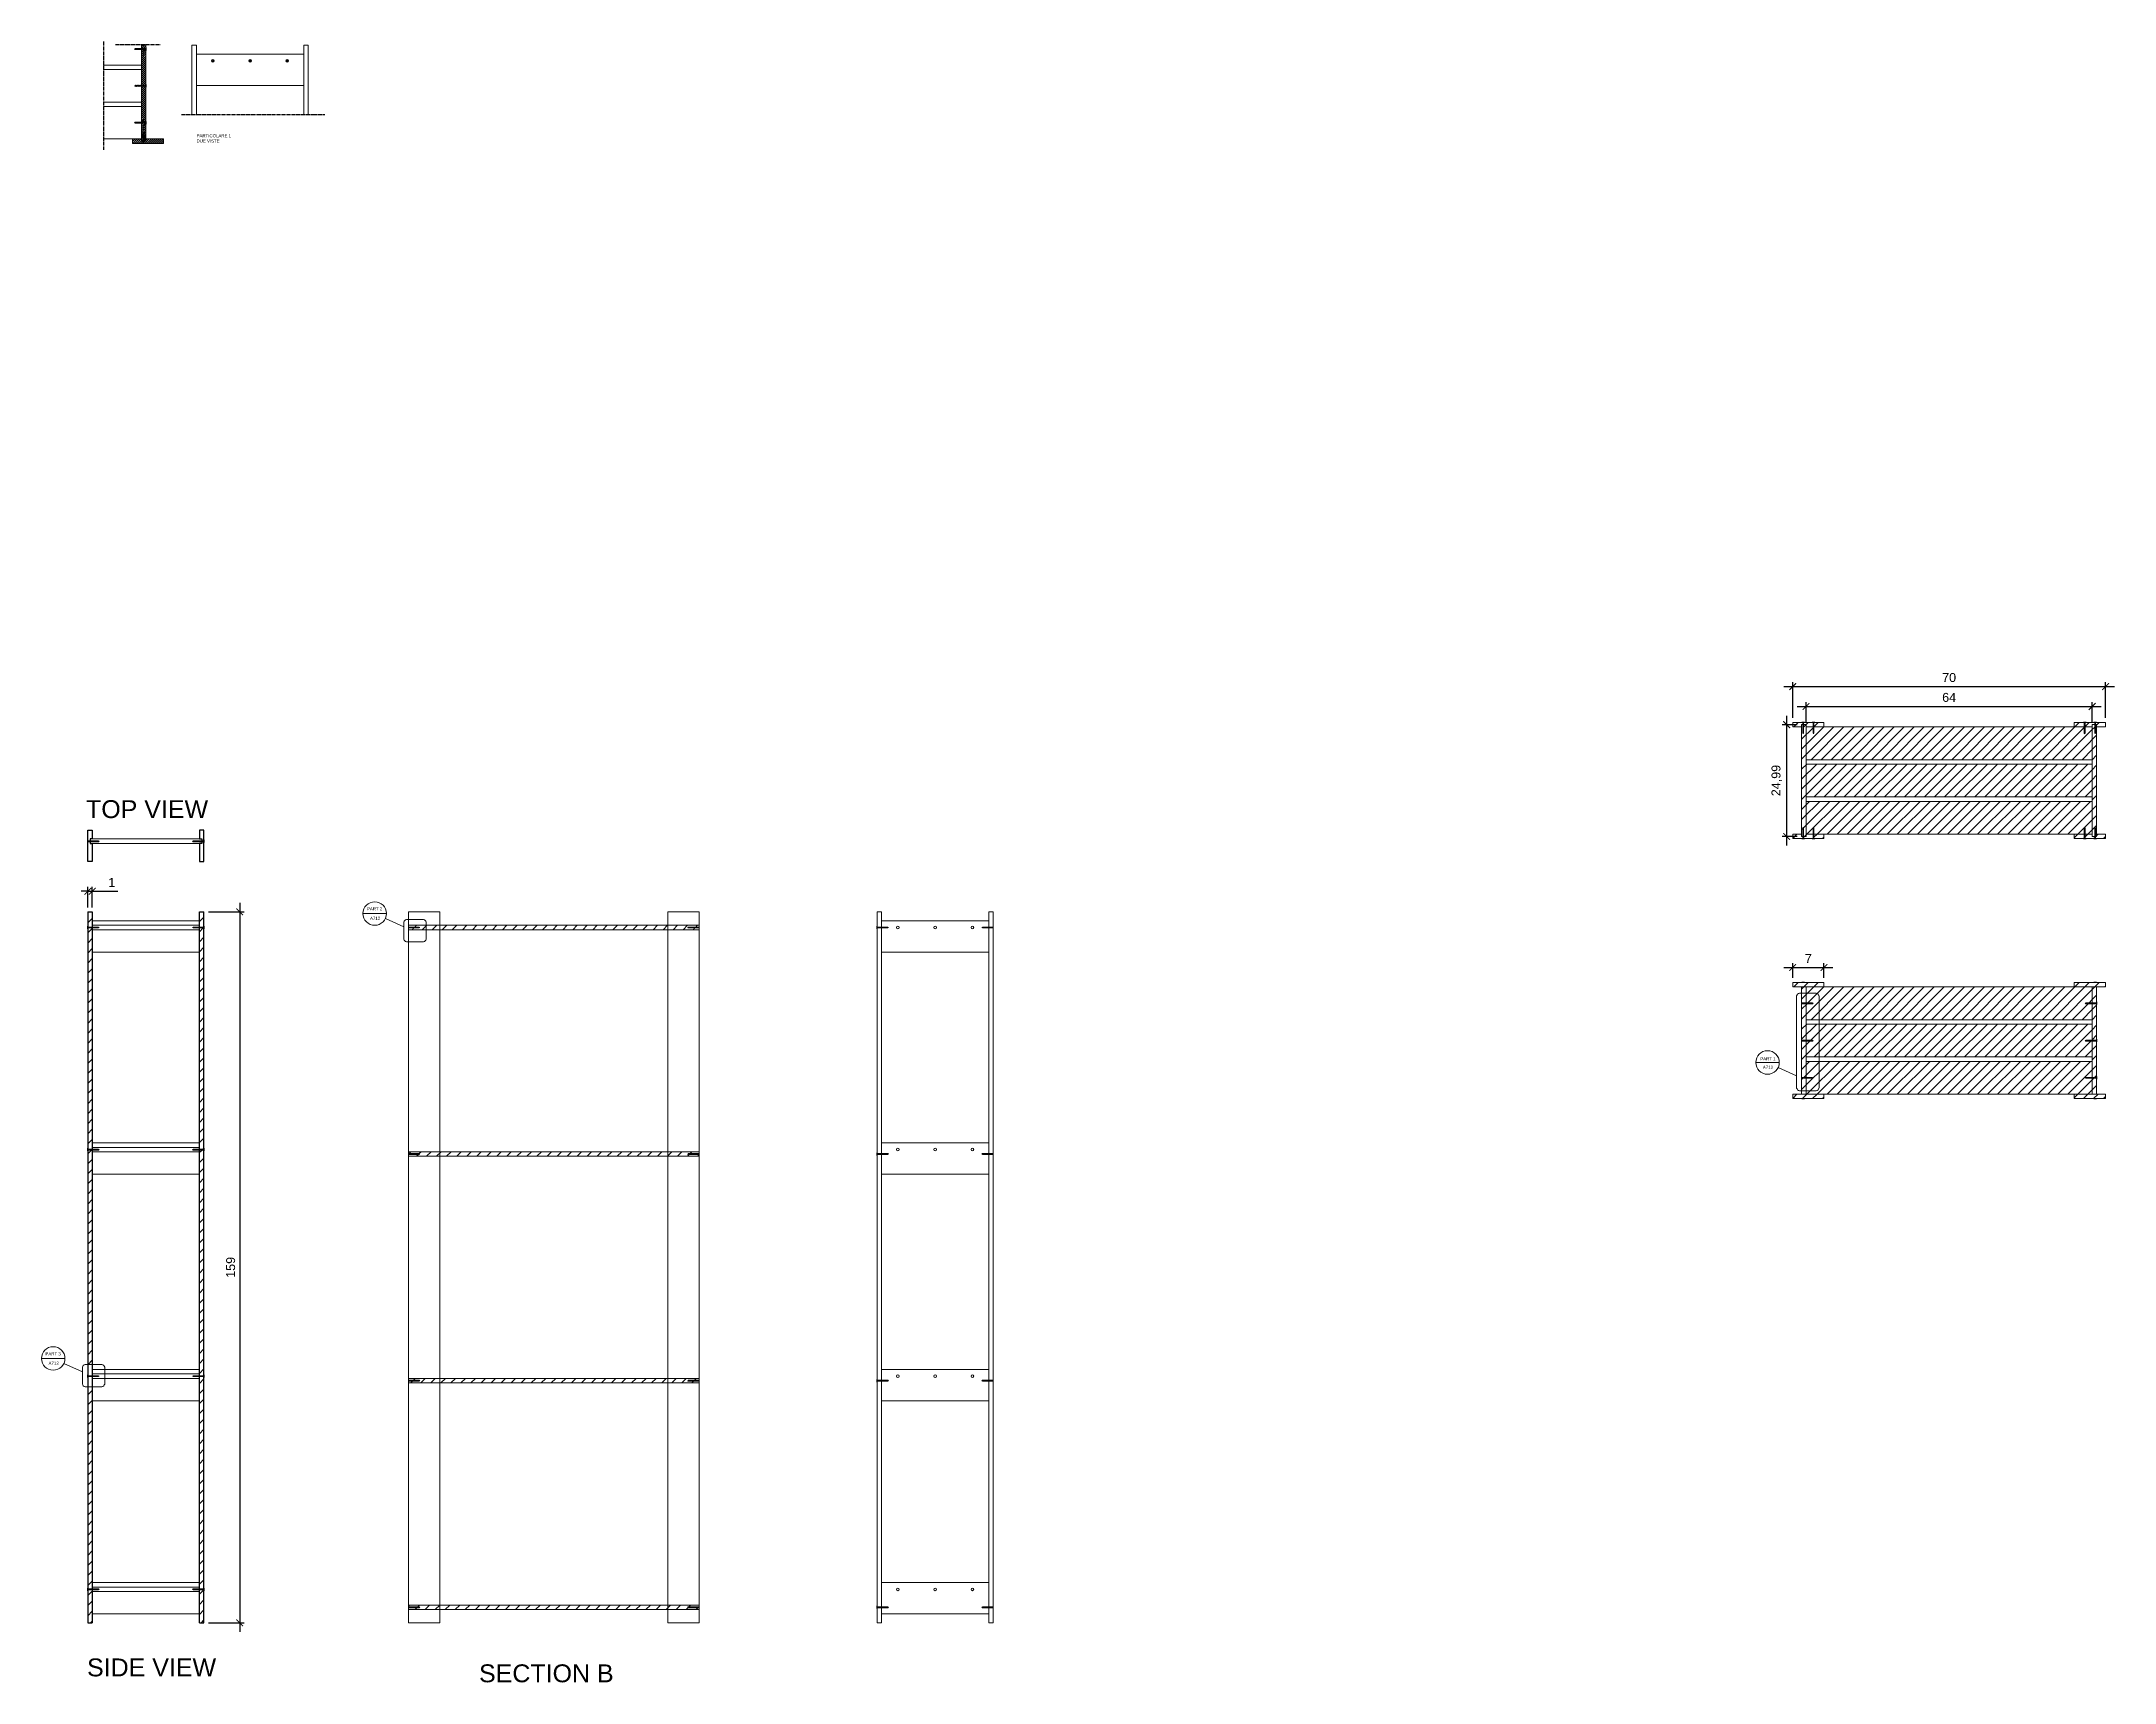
# Model space of a CAD drawing. Header units: centimetres. Extents: x 917 to 2835, y -35184 to -3253.
# Drawn here: x 1141.7 to 1605.5, y -3620.1 to -3253.2 of the extents above; entities that cross this region are included whole.
import ezdxf

# ---------------------------------------------------------------- set-up
doc = ezdxf.new("R2010")
doc.units = ezdxf.units.CM
doc.linetypes.add('CENTER2', pattern=[1.125, 0.75, -0.125, 0.125, -0.125])
for name, color, linetype, lineweight in [('A-ANNO-DIMS', 8, 'Continuous', 9), ('A-ANNO-SYMB', 3, 'Continuous', 18), ('A-FURN', 3, 'Continuous', 20), ('A-SECT C-MCUT', 9, 'Continuous', 25), ('A-WALL-STUD', 9, 'Continuous', 5), ('mobili', 7, 'Continuous', 20), ('sezione', 2, 'Continuous', 25)]:
    doc.layers.add(name, color=color, linetype=linetype, lineweight=lineweight)
doc.layers.add('filatura', color=8, linetype='Continuous')
doc.layers.add('G-ANNO-TEXT', color=3, linetype='Continuous')
doc.styles.get("Standard").update_dxf_attribs({"font": 'arial.ttf'})
doc.styles.add('stile2', font='calibril.ttf', dxfattribs={"height": 0.5})
doc.dimstyles.new('giulia', dxfattribs={"dimtxt": 2, "dimasz": 1.5, "dimexe": 1, "dimexo": 1, "dimgap": 1, "dimtad": 1, "dimtxsty": 'Standard', "dimblk": 'ARCHTICK', "dimcen": 2.5, "dimdle": 2, "dimadec": 0, "dimazin": 0, "dimtfac": 1, "dimtmove": 0, "dimatfit": 3, "dimldrblk": 'ARCHTICK', "dimfxl": 1, "dimarcsym": 0})
pattern_1 = [(45, (-28.583, -0.83808), (-0.224506403, 0.224506403), [])]

msp = doc.modelspace()

# ---------------------------------------------------------------- texts
at = {"layer": 'A-ANNO-SYMB', "char_height": 0.7, "attachment_point": 1, "style": 'stile2'}
for s, insert in [('{\\fArial|b0|i0|c0|p34;PART 2}', (1214.56, -3446.779)), ('{\\fArial|b0|i0|c0|p34;A712}', (1215.248, -3448.885)), ('{\\fArial|b0|i0|c0|p34;PART 1}', (1526.251, -3480.322)), ('{\\fArial|b0|i0|c0|p34;A712}', (1526.825, -3482.197)), ('{\\fArial|b0|i0|c0|p34;PART 3}', (1142.637, -3546.275)), ('{\\fArial|b0|i0|c0|p34;A712}', (1143.326, -3548.381))]:
    msp.add_mtext_dynamic_manual_height_columns(s, width=3.57485, gutter_width=2.5, heights=[0], dxfattribs=dict(at, insert=insert))
at = {"layer": 'G-ANNO-TEXT', "attachment_point": 1, "style": 'stile2'}
for s, width, insert, char_height in [('{\\fArial|b0|i0|c0|p34;PARTICOLARE 1\\PDUE VISTE}', 44.23702, (1176.444, -3273.896), 0.7), ('{\\fArial|b0|i0|c0|p34;TOP VIEW}', 28.35749, (1151.711, -3422.822), 4), ('{\\fArial|b0|i0|c0|p34;SIDE VIEW}', 33.75209, (1151.943, -3614.748), 4), ('{\\fArial|b0|i0|c0|p34;SECTION B}', 32.34983, (1239.63, -3616.07), 4)]:
    msp.add_mtext_dynamic_manual_height_columns(s, width=width, gutter_width=2.5, heights=[0], dxfattribs=dict(at, insert=insert, char_height=char_height))

# ---------------------------------------------------------------- blocks, each defined once
blk = doc.blocks.new('_ArchTick')
at = {"color": 0, "linetype": 'ByBlock', "const_width": 0.15}
blk.add_lwpolyline([(-0.5, -0.5), (0.5, 0.5)], dxfattribs=at)
blk = doc.blocks.new('*D16')
at = {"layer": 'A-ANNO-DIMS', "color": 0, "lineweight": -2, "transparency": 16777216}
for p, q in [((1152.11, -3443.2), (1150.61, -3443.2)), ((1152.11, -3446.79), (1152.11, -3442.2)), ((1152.11, -3443.2), (1153.11, -3443.2)), ((1153.11, -3446.79), (1153.11, -3442.2)), ((1153.11, -3443.2), (1158.84, -3443.2))]:
    blk.add_line(p, q, dxfattribs=at)
at = {"layer": 'Defpoints', "color": 0, "transparency": 16777216}
for p in [(1153.11, -3443.2), (1152.11, -3447.79), (1153.11, -3447.79)]:
    blk.add_point(p, dxfattribs=at)
at = {"layer": 'A-ANNO-DIMS', "color": 0, "lineweight": -2, "transparency": 16777216, "xscale": 1.5, "yscale": 1.5, "zscale": 1.5}
blk.add_blockref('_ArchTick', (1152.11, -3443.2), dxfattribs=at)
at = {"layer": 'A-ANNO-DIMS', "color": 0, "lineweight": -2, "transparency": 16777216, "xscale": 1.5, "yscale": 1.5, "zscale": 1.5, "rotation": 180}
blk.add_blockref('_ArchTick', (1153.11, -3443.2), dxfattribs=at)
at = {"layer": 'A-ANNO-DIMS', "color": 0, "transparency": 16777216, "insert": (1157.47, -3441.2), "char_height": 2, "attachment_point": 5}
blk.add_mtext('1', dxfattribs=at)
blk = doc.blocks.new('*D44')
at = {"layer": 'A-ANNO-DIMS', "color": 0, "lineweight": -2, "transparency": 16777216}
for p, q in [((1179.1, -3447.79), (1187.09, -3447.79)), ((1186.09, -3445.79), (1186.09, -3608.79)), ((1179.1, -3606.79), (1187.09, -3606.79))]:
    blk.add_line(p, q, dxfattribs=at)
at = {"layer": 'Defpoints', "color": 0, "transparency": 16777216}
for p in [(1178.1, -3447.79), (1178.1, -3606.79), (1186.09, -3606.79)]:
    blk.add_point(p, dxfattribs=at)
at = {"layer": 'A-ANNO-DIMS', "color": 0, "lineweight": -2, "transparency": 16777216, "xscale": 1.5, "yscale": 1.5, "zscale": 1.5}
for p, rotation in [((1186.09, -3447.79), 90), ((1186.09, -3606.79), 270)]:
    blk.add_blockref('_ArchTick', p, dxfattribs=dict(at, rotation=rotation))
at = {"layer": 'A-ANNO-DIMS', "color": 0, "transparency": 16777216, "insert": (1184.07, -3527.29), "char_height": 2, "attachment_point": 5, "rotation": 90}
blk.add_mtext('159', dxfattribs=at)
blk = doc.blocks.new('*D18')
at = {"layer": 'A-ANNO-DIMS', "color": 0, "lineweight": -2, "transparency": 16777216}
for p, q in [((1533.5, -3462.58), (1533.5, -3459.25)), ((1540.5, -3462.58), (1540.5, -3459.25)), ((1531.5, -3460.25), (1542.5, -3460.25))]:
    blk.add_line(p, q, dxfattribs=at)
at = {"layer": 'Defpoints', "color": 0, "transparency": 16777216}
for p in [(1533.5, -3463.58), (1540.5, -3460.25), (1540.5, -3463.58)]:
    blk.add_point(p, dxfattribs=at)
at = {"layer": 'A-ANNO-DIMS', "color": 0, "lineweight": -2, "transparency": 16777216, "xscale": 1.5, "yscale": 1.5, "zscale": 1.5, "rotation": 180}
blk.add_blockref('_ArchTick', (1533.5, -3460.25), dxfattribs=at)
at = {"layer": 'A-ANNO-DIMS', "color": 0, "lineweight": -2, "transparency": 16777216, "xscale": 1.5, "yscale": 1.5, "zscale": 1.5}
blk.add_blockref('_ArchTick', (1540.5, -3460.25), dxfattribs=at)
at = {"layer": 'A-ANNO-DIMS', "color": 0, "transparency": 16777216, "insert": (1537, -3458.25), "char_height": 2, "attachment_point": 5}
blk.add_mtext('7', dxfattribs=at)
blk = doc.blocks.new('*D52')
at = {"layer": 'A-ANNO-DIMS', "color": 0, "lineweight": -2, "transparency": 16777216}
for p, q in [((1532.15, -3403.94), (1532.15, -3432.93)), ((1534.5, -3405.94), (1531.15, -3405.94)), ((1534.5, -3430.93), (1531.15, -3430.93))]:
    blk.add_line(p, q, dxfattribs=at)
at = {"layer": 'Defpoints', "color": 0, "transparency": 16777216}
for p in [(1535.5, -3405.94), (1532.15, -3430.93), (1535.5, -3430.93)]:
    blk.add_point(p, dxfattribs=at)
at = {"layer": 'A-ANNO-DIMS', "color": 0, "lineweight": -2, "transparency": 16777216, "xscale": 1.5, "yscale": 1.5, "zscale": 1.5}
for p, rotation in [((1532.15, -3405.94), 90), ((1532.15, -3430.93), 270)]:
    blk.add_blockref('_ArchTick', p, dxfattribs=dict(at, rotation=rotation))
at = {"layer": 'A-ANNO-DIMS', "color": 0, "transparency": 16777216, "insert": (1529.95, -3418.43), "char_height": 2, "attachment_point": 5, "rotation": 90}
blk.add_mtext('24,99', dxfattribs=at)
blk = doc.blocks.new('*D53')
at = {"layer": 'A-ANNO-DIMS', "color": 0, "lineweight": -2, "transparency": 16777216}
for p, q in [((1534.5, -3401.87), (1602.5, -3401.87)), ((1536.5, -3405.44), (1536.5, -3400.87)), ((1600.5, -3405.44), (1600.5, -3400.87))]:
    blk.add_line(p, q, dxfattribs=at)
at = {"layer": 'Defpoints', "color": 0, "transparency": 16777216}
for p in [(1600.5, -3401.87), (1536.5, -3406.44), (1600.5, -3406.44)]:
    blk.add_point(p, dxfattribs=at)
at = {"layer": 'A-ANNO-DIMS', "color": 0, "lineweight": -2, "transparency": 16777216, "xscale": 1.5, "yscale": 1.5, "zscale": 1.5, "rotation": 180}
blk.add_blockref('_ArchTick', (1536.5, -3401.87), dxfattribs=at)
at = {"layer": 'A-ANNO-DIMS', "color": 0, "lineweight": -2, "transparency": 16777216, "xscale": 1.5, "yscale": 1.5, "zscale": 1.5}
blk.add_blockref('_ArchTick', (1600.5, -3401.87), dxfattribs=at)
at = {"layer": 'A-ANNO-DIMS', "color": 0, "transparency": 16777216, "insert": (1568.5, -3399.85), "char_height": 2, "attachment_point": 5}
blk.add_mtext('64', dxfattribs=at)
blk = doc.blocks.new('*D54')
at = {"layer": 'A-ANNO-DIMS', "color": 0, "lineweight": -2, "transparency": 16777216}
for p, q in [((1531.5, -3397.43), (1605.5, -3397.43)), ((1533.5, -3404.44), (1533.5, -3396.43)), ((1603.5, -3404.44), (1603.5, -3396.43))]:
    blk.add_line(p, q, dxfattribs=at)
at = {"layer": 'Defpoints', "color": 0, "transparency": 16777216}
for p in [(1603.5, -3397.43), (1533.5, -3405.44), (1603.5, -3405.44)]:
    blk.add_point(p, dxfattribs=at)
at = {"layer": 'A-ANNO-DIMS', "color": 0, "lineweight": -2, "transparency": 16777216, "xscale": 1.5, "yscale": 1.5, "zscale": 1.5, "rotation": 180}
blk.add_blockref('_ArchTick', (1533.5, -3397.43), dxfattribs=at)
at = {"layer": 'A-ANNO-DIMS', "color": 0, "lineweight": -2, "transparency": 16777216, "xscale": 1.5, "yscale": 1.5, "zscale": 1.5}
blk.add_blockref('_ArchTick', (1603.5, -3397.43), dxfattribs=at)
at = {"layer": 'A-ANNO-DIMS', "color": 0, "transparency": 16777216, "insert": (1568.5, -3395.41), "char_height": 2, "attachment_point": 5}
blk.add_mtext('70', dxfattribs=at)

# ---------------------------------------------------------------- dimensions: what is measured, and where the dimension line sits
at = {"layer": 'A-ANNO-DIMS'}
for base, p1, p2, picture, middle in [((1603.502, -3397.429), (1533.502, -3405.435), (1603.502, -3405.435), '*D54', (1568.502, -3395.408)), ((1153.105, -3443.204), (1152.105, -3447.794), (1153.105, -3447.794), '*D16', (1157.474, -3441.2)), ((1540.502, -3460.247), (1533.502, -3463.578), (1540.502, -3463.578), '*D18', (1537.002, -3458.247))]:
    dim = msp.add_linear_dim(base=base, p1=p1, p2=p2, dimstyle='giulia', dxfattribs=at)
    dim.commit()
    dim.dimension.update_dxf_attribs({"geometry": picture, "text_midpoint": middle})
dim = msp.add_linear_dim(base=(1600.502, -3401.869), p1=(1536.502, -3406.435), p2=(1600.502, -3406.435), dimstyle='giulia', dxfattribs=at)
dim.commit()
dim.dimension.update_dxf_attribs({"geometry": '*D53', "text_midpoint": (1568.502, -3401.869), "dimtype": 160})
for base, p1, p2, picture, middle in [((1532.15, -3430.925), (1535.502, -3405.935), (1535.502, -3430.925), '*D52', (1529.948, -3418.43)), ((1186.09, -3606.794), (1178.095, -3447.794), (1178.095, -3606.794), '*D44', (1184.069, -3527.294))]:
    dim = msp.add_linear_dim(base=base, p1=p1, p2=p2, angle=90, dimstyle='giulia', dxfattribs=at)
    dim.commit()
    dim.dimension.update_dxf_attribs({"geometry": picture, "text_midpoint": middle})

# ---------------------------------------------------------------- hatches: boundary and pattern name
at = {"layer": 'A-WALL-STUD'}
h = msp.add_hatch(dxfattribs=at)
h.set_pattern_fill('ANSI31', color=256, scale=0.1)
h.set_pattern_definition(pattern_1)
h.paths.add_polyline_path([(1165.108, -3274.955), (1169.068, -3274.955), (1169.068, -3275.945), (1164.735, -3275.945), (1164.731, -3275.912), (1164.726, -3275.907), (1164.709, -3275.887), (1164.709, -3275.853), (1164.741, -3275.844), (1164.709, -3275.779), (1164.709, -3275.752), (1164.741, -3275.744), (1164.709, -3275.678), (1164.709, -3275.66), (1164.741, -3275.651), (1164.709, -3275.586), (1164.709, -3275.562), (1164.741, -3275.554), (1164.709, -3275.488), (1164.709, -3275.469), (1164.741, -3275.461), (1164.735, -3275.45), (1165.108, -3275.45)])
h.paths.add_polyline_path([(1162.138, -3274.955), (1164.118, -3274.955), (1164.118, -3275.45), (1164.515, -3275.45), (1164.515, -3275.468), (1164.499, -3275.478), (1164.501, -3275.49), (1164.515, -3275.499), (1164.515, -3275.566), (1164.499, -3275.576), (1164.501, -3275.587), (1164.515, -3275.596), (1164.515, -3275.658), (1164.499, -3275.668), (1164.501, -3275.68), (1164.515, -3275.688), (1164.515, -3275.759), (1164.499, -3275.769), (1164.501, -3275.78), (1164.515, -3275.789), (1164.515, -3275.851), (1164.499, -3275.861), (1164.501, -3275.872), (1164.515, -3275.881), (1164.515, -3275.945), (1162.138, -3275.945)])
h.paths.add_polyline_path([(1164.118, -3271.236), (1164.293, -3271.236), (1164.262, -3271.273), (1164.251, -3271.312), (1164.246, -3271.33), (1164.243, -3271.37), (1164.248, -3271.425), (1164.276, -3271.451), (1164.283, -3271.43), (1164.284, -3271.429), (1164.279, -3271.426), (1164.275, -3271.415), (1164.264, -3271.372), (1164.264, -3271.339), (1164.266, -3271.32), (1164.27, -3271.306), (1164.292, -3271.269), (1164.319, -3271.236), (1164.384, -3271.236), (1164.353, -3271.273), (1164.342, -3271.312), (1164.337, -3271.33), (1164.334, -3271.37), (1164.339, -3271.425), (1164.367, -3271.451), (1164.375, -3271.43), (1164.375, -3271.429), (1164.37, -3271.426), (1164.366, -3271.415), (1164.356, -3271.372), (1164.355, -3271.339), (1164.357, -3271.32), (1164.361, -3271.306), (1164.383, -3271.269), (1164.41, -3271.236), (1164.481, -3271.236), (1164.45, -3271.273), (1164.439, -3271.312), (1164.434, -3271.33), (1164.431, -3271.37), (1164.436, -3271.425), (1164.464, -3271.451), (1164.472, -3271.43), (1164.472, -3271.429), (1164.467, -3271.426), (1164.463, -3271.415), (1164.453, -3271.372), (1164.452, -3271.339), (1164.455, -3271.32), (1164.458, -3271.306), (1164.48, -3271.269), (1164.507, -3271.236), (1164.576, -3271.236), (1164.545, -3271.273), (1164.535, -3271.312), (1164.529, -3271.33), (1164.526, -3271.37), (1164.531, -3271.425), (1164.559, -3271.451), (1164.567, -3271.43), (1164.567, -3271.429), (1164.563, -3271.426), (1164.558, -3271.415), (1164.548, -3271.372), (1164.548, -3271.339), (1164.55, -3271.32), (1164.554, -3271.306), (1164.575, -3271.269), (1164.602, -3271.236), (1164.669, -3271.236), (1164.638, -3271.273), (1164.627, -3271.312), (1164.622, -3271.33), (1164.619, -3271.37), (1164.624, -3271.425), (1164.652, -3271.451), (1164.66, -3271.43), (1164.66, -3271.429), (1164.656, -3271.426), (1164.651, -3271.415), (1164.641, -3271.372), (1164.641, -3271.339), (1164.643, -3271.32), (1164.646, -3271.306), (1164.668, -3271.269), (1164.695, -3271.236), (1164.767, -3271.236), (1164.736, -3271.273), (1164.725, -3271.312), (1164.72, -3271.33), (1164.717, -3271.37), (1164.722, -3271.425), (1164.75, -3271.451), (1164.757, -3271.43), (1164.758, -3271.429), (1164.753, -3271.426), (1164.748, -3271.415), (1164.738, -3271.372), (1164.738, -3271.339), (1164.74, -3271.32), (1164.744, -3271.306), (1164.766, -3271.269), (1164.793, -3271.236), (1164.859, -3271.236), (1164.828, -3271.273), (1164.817, -3271.312), (1164.812, -3271.33), (1164.809, -3271.37), (1164.814, -3271.425), (1164.842, -3271.451), (1164.85, -3271.43), (1164.85, -3271.429), (1164.845, -3271.426), (1164.841, -3271.415), (1164.831, -3271.372), (1164.831, -3271.339), (1164.833, -3271.32), (1164.836, -3271.306), (1164.858, -3271.269), (1164.885, -3271.236), (1164.96, -3271.236), (1164.929, -3271.273), (1164.918, -3271.312), (1164.913, -3271.33), (1164.91, -3271.37), (1164.915, -3271.425), (1164.943, -3271.451), (1164.95, -3271.43), (1164.951, -3271.429), (1164.946, -3271.426), (1164.942, -3271.415), (1164.931, -3271.372), (1164.931, -3271.339), (1164.933, -3271.32), (1164.937, -3271.306), (1164.959, -3271.269), (1164.986, -3271.236), (1165.016, -3271.236), (1165.01, -3271.21), (1164.981, -3271.214), (1164.965, -3271.231), (1164.961, -3271.236), (1164.916, -3271.236), (1164.909, -3271.21), (1164.881, -3271.214), (1164.865, -3271.231), (1164.86, -3271.236), (1164.823, -3271.236), (1164.816, -3271.21), (1164.788, -3271.214), (1164.772, -3271.231), (1164.768, -3271.236), (1164.726, -3271.236), (1164.719, -3271.21), (1164.691, -3271.214), (1164.675, -3271.231), (1164.67, -3271.236), (1164.633, -3271.236), (1164.626, -3271.21), (1164.598, -3271.214), (1164.582, -3271.231), (1164.578, -3271.236), (1164.537, -3271.236), (1164.531, -3271.21), (1164.503, -3271.214), (1164.487, -3271.231), (1164.482, -3271.236), (1164.44, -3271.236), (1164.434, -3271.21), (1164.405, -3271.214), (1164.39, -3271.231), (1164.385, -3271.236), (1164.349, -3271.236), (1164.343, -3271.21), (1164.314, -3271.214), (1164.298, -3271.231), (1164.294, -3271.236), (1164.158, -3271.236), (1164.151, -3271.21), (1164.118, -3271.214), (1164.118, -3253.842, -0.0178274), (1165.108, -3253.866), (1165.108, -3271.236, 0.2131341), (1165.108, -3271.429), (1165.108, -3274.955), (1165.108, -3275.45), (1164.735, -3275.45), (1164.726, -3275.43), (1164.713, -3275.418), (1164.709, -3275.414), (1164.709, -3275.374), (1164.734, -3275.367), (1164.731, -3275.339), (1164.713, -3275.323), (1164.709, -3275.319), (1164.709, -3275.277), (1164.734, -3275.27), (1164.731, -3275.242), (1164.713, -3275.226), (1164.709, -3275.222), (1164.709, -3275.186), (1164.734, -3275.179), (1164.731, -3275.151), (1164.713, -3275.135), (1164.709, -3275.131), (1164.709, -3275.091), (1164.734, -3275.085), (1164.731, -3275.057), (1164.713, -3275.041), (1164.709, -3275.036), (1164.709, -3274.995), (1164.734, -3274.988), (1164.731, -3274.96), (1164.713, -3274.944), (1164.709, -3274.939), (1164.709, -3274.902), (1164.734, -3274.896), (1164.731, -3274.868), (1164.713, -3274.852), (1164.709, -3274.847), (1164.709, -3274.813), (1164.734, -3274.806), (1164.731, -3274.778), (1164.713, -3274.762), (1164.709, -3274.758), (1164.709, -3274.711), (1164.734, -3274.704), (1164.731, -3274.676), (1164.713, -3274.66), (1164.709, -3274.656), (1164.709, -3274.622), (1164.734, -3274.615), (1164.731, -3274.587), (1164.713, -3274.571), (1164.709, -3274.567), (1164.709, -3274.527), (1164.734, -3274.521), (1164.731, -3274.492), (1164.713, -3274.476), (1164.709, -3274.472), (1164.709, -3274.434), (1164.734, -3274.427), (1164.731, -3274.399), (1164.713, -3274.383), (1164.709, -3274.379), (1164.709, -3274.339), (1164.734, -3274.332), (1164.731, -3274.304), (1164.713, -3274.288), (1164.709, -3274.284), (1164.709, -3274.241), (1164.734, -3274.234), (1164.731, -3274.206), (1164.713, -3274.19), (1164.709, -3274.186), (1164.709, -3274.144), (1164.734, -3274.137), (1164.731, -3274.109), (1164.713, -3274.093), (1164.709, -3274.089), (1164.709, -3274.048), (1164.734, -3274.042), (1164.731, -3274.014), (1164.713, -3273.998), (1164.709, -3273.993), (1164.709, -3273.958), (1164.734, -3273.952), (1164.731, -3273.923), (1164.713, -3273.908), (1164.709, -3273.903), (1164.709, -3273.86), (1164.734, -3273.853), (1164.731, -3273.825), (1164.713, -3273.809), (1164.709, -3273.804), (1164.709, -3273.764), (1164.734, -3273.758), (1164.731, -3273.729), (1164.713, -3273.713), (1164.709, -3273.709), (1164.709, -3273.708), (1164.671, -3273.677), (1164.632, -3273.666), (1164.614, -3273.661), (1164.574, -3273.658), (1164.52, -3273.663), (1164.493, -3273.691), (1164.514, -3273.698), (1164.515, -3273.699), (1164.518, -3273.694), (1164.529, -3273.69), (1164.572, -3273.679), (1164.605, -3273.679), (1164.624, -3273.681), (1164.638, -3273.685), (1164.675, -3273.707), (1164.709, -3273.734), (1164.709, -3273.803), (1164.671, -3273.772), (1164.632, -3273.761), (1164.614, -3273.756), (1164.574, -3273.753), (1164.52, -3273.758), (1164.493, -3273.786), (1164.514, -3273.794), (1164.515, -3273.794), (1164.518, -3273.789), (1164.529, -3273.785), (1164.572, -3273.775), (1164.605, -3273.775), (1164.624, -3273.777), (1164.638, -3273.78), (1164.675, -3273.802), (1164.709, -3273.829), (1164.709, -3273.902), (1164.671, -3273.871), (1164.632, -3273.86), (1164.614, -3273.855), (1164.574, -3273.852), (1164.52, -3273.857), (1164.493, -3273.885), (1164.514, -3273.893), (1164.515, -3273.893), (1164.518, -3273.888), (1164.529, -3273.884), (1164.572, -3273.874), (1164.605, -3273.873), (1164.624, -3273.876), (1164.638, -3273.879), (1164.675, -3273.901), (1164.709, -3273.928), (1164.709, -3273.992), (1164.671, -3273.961), (1164.632, -3273.95), (1164.614, -3273.945), (1164.574, -3273.942), (1164.52, -3273.947), (1164.493, -3273.975), (1164.514, -3273.983), (1164.515, -3273.983), (1164.518, -3273.978), (1164.529, -3273.974), (1164.572, -3273.964), (1164.605, -3273.963), (1164.624, -3273.966), (1164.638, -3273.969), (1164.675, -3273.991), (1164.709, -3274.018), (1164.709, -3274.087), (1164.671, -3274.056), (1164.632, -3274.046), (1164.614, -3274.04), (1164.574, -3274.037), (1164.52, -3274.042), (1164.493, -3274.07), (1164.514, -3274.078), (1164.515, -3274.078), (1164.518, -3274.074), (1164.529, -3274.069), (1164.572, -3274.059), (1164.605, -3274.059), (1164.624, -3274.061), (1164.638, -3274.064), (1164.675, -3274.086), (1164.709, -3274.113), (1164.709, -3274.185), (1164.671, -3274.154), (1164.632, -3274.143), (1164.614, -3274.138), (1164.574, -3274.135), (1164.52, -3274.14), (1164.493, -3274.168), (1164.514, -3274.175), (1164.515, -3274.176), (1164.518, -3274.171), (1164.529, -3274.166), (1164.572, -3274.156), (1164.605, -3274.156), (1164.624, -3274.158), (1164.638, -3274.162), (1164.675, -3274.184), (1164.709, -3274.211), (1164.709, -3274.283), (1164.671, -3274.252), (1164.632, -3274.241), (1164.614, -3274.236), (1164.574, -3274.232), (1164.52, -3274.237), (1164.493, -3274.266), (1164.514, -3274.273), (1164.515, -3274.273), (1164.518, -3274.269), (1164.529, -3274.264), (1164.572, -3274.254), (1164.605, -3274.254), (1164.624, -3274.256), (1164.638, -3274.26), (1164.675, -3274.281), (1164.709, -3274.308), (1164.709, -3274.378), (1164.671, -3274.347), (1164.632, -3274.336), (1164.614, -3274.331), (1164.574, -3274.328), (1164.52, -3274.333), (1164.493, -3274.361), (1164.514, -3274.368), (1164.515, -3274.369), (1164.518, -3274.364), (1164.529, -3274.36), (1164.572, -3274.349), (1164.605, -3274.349), (1164.624, -3274.351), (1164.638, -3274.355), (1164.675, -3274.377), (1164.709, -3274.404), (1164.709, -3274.471), (1164.671, -3274.44), (1164.632, -3274.429), (1164.614, -3274.424), (1164.574, -3274.421), (1164.52, -3274.426), (1164.493, -3274.454), (1164.514, -3274.461), (1164.515, -3274.462), (1164.518, -3274.457), (1164.529, -3274.453), (1164.572, -3274.443), (1164.605, -3274.442), (1164.624, -3274.444), (1164.638, -3274.448), (1164.675, -3274.47), (1164.709, -3274.497), (1164.709, -3274.566), (1164.671, -3274.535), (1164.632, -3274.524), (1164.614, -3274.519), (1164.574, -3274.515), (1164.52, -3274.52), (1164.493, -3274.549), (1164.514, -3274.556), (1164.515, -3274.556), (1164.518, -3274.552), (1164.529, -3274.547), (1164.572, -3274.537), (1164.605, -3274.537), (1164.624, -3274.539), (1164.638, -3274.543), (1164.675, -3274.564), (1164.709, -3274.591), (1164.709, -3274.655), (1164.671, -3274.624), (1164.632, -3274.613), (1164.614, -3274.608), (1164.574, -3274.605), (1164.52, -3274.61), (1164.493, -3274.638), (1164.514, -3274.645), (1164.515, -3274.646), (1164.518, -3274.641), (1164.529, -3274.637), (1164.572, -3274.626), (1164.605, -3274.626), (1164.624, -3274.628), (1164.638, -3274.632), (1164.675, -3274.654), (1164.709, -3274.681), (1164.709, -3274.756), (1164.671, -3274.726), (1164.632, -3274.715), (1164.614, -3274.71), (1164.574, -3274.706), (1164.52, -3274.711), (1164.493, -3274.74), (1164.514, -3274.747), (1164.515, -3274.747), (1164.518, -3274.743), (1164.529, -3274.738), (1164.572, -3274.728), (1164.605, -3274.728), (1164.624, -3274.73), (1164.638, -3274.734), (1164.675, -3274.755), (1164.709, -3274.782), (1164.709, -3274.846), (1164.671, -3274.815), (1164.632, -3274.804), (1164.614, -3274.799), (1164.574, -3274.796), (1164.52, -3274.801), (1164.493, -3274.829), (1164.514, -3274.837), (1164.515, -3274.837), (1164.518, -3274.832), (1164.529, -3274.828), (1164.572, -3274.818), (1164.605, -3274.817), (1164.624, -3274.82), (1164.638, -3274.823), (1164.675, -3274.845), (1164.709, -3274.872), (1164.709, -3274.938), (1164.671, -3274.907), (1164.632, -3274.896), (1164.614, -3274.891), (1164.574, -3274.888), (1164.52, -3274.893), (1164.493, -3274.921), (1164.514, -3274.929), (1164.515, -3274.929), (1164.518, -3274.924), (1164.529, -3274.92), (1164.572, -3274.91), (1164.605, -3274.91), (1164.624, -3274.912), (1164.638, -3274.915), (1164.675, -3274.937), (1164.709, -3274.964), (1164.709, -3275.035), (1164.671, -3275.004), (1164.632, -3274.993), (1164.614, -3274.988), (1164.574, -3274.985), (1164.52, -3274.99), (1164.493, -3275.018), (1164.514, -3275.026), (1164.515, -3275.026), (1164.518, -3275.021), (1164.529, -3275.017), (1164.572, -3275.007), (1164.605, -3275.007), (1164.624, -3275.009), (1164.638, -3275.012), (1164.675, -3275.034), (1164.709, -3275.061), (1164.709, -3275.129), (1164.671, -3275.099), (1164.632, -3275.088), (1164.614, -3275.083), (1164.574, -3275.079), (1164.52, -3275.084), (1164.493, -3275.112), (1164.514, -3275.12), (1164.515, -3275.12), (1164.518, -3275.116), (1164.529, -3275.111), (1164.572, -3275.101), (1164.605, -3275.101), (1164.624, -3275.103), (1164.638, -3275.107), (1164.675, -3275.128), (1164.709, -3275.155), (1164.709, -3275.221), (1164.671, -3275.19), (1164.632, -3275.179), (1164.614, -3275.174), (1164.574, -3275.17), (1164.52, -3275.175), (1164.493, -3275.204), (1164.514, -3275.211), (1164.515, -3275.211), (1164.518, -3275.207), (1164.529, -3275.202), (1164.572, -3275.192), (1164.605, -3275.192), (1164.624, -3275.194), (1164.638, -3275.198), (1164.675, -3275.219), (1164.709, -3275.246), (1164.709, -3275.318), (1164.671, -3275.287), (1164.632, -3275.276), (1164.614, -3275.271), (1164.574, -3275.267), (1164.52, -3275.273), (1164.493, -3275.301), (1164.514, -3275.308), (1164.515, -3275.309), (1164.518, -3275.304), (1164.529, -3275.299), (1164.572, -3275.289), (1164.605, -3275.289), (1164.624, -3275.291), (1164.638, -3275.295), (1164.675, -3275.317), (1164.709, -3275.343), (1164.709, -3275.413), (1164.671, -3275.382), (1164.632, -3275.371), (1164.614, -3275.366), (1164.574, -3275.363), (1164.52, -3275.368), (1164.493, -3275.396), (1164.514, -3275.403), (1164.515, -3275.404), (1164.518, -3275.399), (1164.529, -3275.395), (1164.572, -3275.385), (1164.605, -3275.384), (1164.624, -3275.386), (1164.638, -3275.39), (1164.675, -3275.412), (1164.709, -3275.439), (1164.709, -3275.45), (1164.118, -3275.45), (1164.118, -3274.955)])
h.paths.add_polyline_path([(1164.704, -3273.631), (1164.708, -3273.634), (1164.695, -3273.626)], flags=16)
h.paths.add_polyline_path([(1164.493, -3273.595), (1164.509, -3273.601), (1164.505, -3273.598), (1164.503, -3273.596), (1164.501, -3273.593), (1164.5, -3273.588), (1164.509, -3273.579), (1164.527, -3273.567), (1164.55, -3273.564), (1164.571, -3273.562), (1164.59, -3273.563), (1164.614, -3273.565), (1164.632, -3273.57), (1164.659, -3273.578), (1164.675, -3273.585), (1164.689, -3273.596), (1164.702, -3273.607), (1164.713, -3273.618), (1164.72, -3273.625), (1164.727, -3273.632), (1164.731, -3273.641), (1164.732, -3273.648), (1164.729, -3273.663), (1164.717, -3273.666), (1164.734, -3273.659), (1164.731, -3273.634), (1164.713, -3273.618), (1164.697, -3273.602), (1164.667, -3273.58), (1164.632, -3273.57), (1164.614, -3273.565), (1164.574, -3273.562), (1164.55, -3273.564), (1164.518, -3273.569)], flags=16)
h.paths.add_polyline_path([(1164.402, -3262.994), (1164.406, -3262.99), (1164.398, -3263.002)], flags=16)
h.paths.add_polyline_path([(1164.36, -3263.197), (1164.351, -3263.189), (1164.339, -3263.171), (1164.336, -3263.147), (1164.334, -3263.126), (1164.335, -3263.107), (1164.337, -3263.083), (1164.342, -3263.065), (1164.35, -3263.039), (1164.357, -3263.023), (1164.368, -3263.008), (1164.378, -3262.996), (1164.39, -3262.985), (1164.396, -3262.977), (1164.404, -3262.97), (1164.412, -3262.966), (1164.42, -3262.965), (1164.435, -3262.969), (1164.438, -3262.981), (1164.431, -3262.964), (1164.405, -3262.967), (1164.39, -3262.985), (1164.374, -3263), (1164.352, -3263.03), (1164.342, -3263.065), (1164.337, -3263.083), (1164.334, -3263.124), (1164.336, -3263.147), (1164.34, -3263.179), (1164.367, -3263.204), (1164.373, -3263.189), (1164.37, -3263.192), (1164.368, -3263.194), (1164.365, -3263.197)], flags=16)
h.paths.add_polyline_path([(1164.311, -3262.994), (1164.315, -3262.99), (1164.307, -3263.002)], flags=16)
h.paths.add_polyline_path([(1164.269, -3263.197), (1164.26, -3263.189), (1164.248, -3263.171), (1164.245, -3263.147), (1164.243, -3263.126), (1164.244, -3263.107), (1164.246, -3263.083), (1164.251, -3263.065), (1164.258, -3263.039), (1164.266, -3263.023), (1164.277, -3263.008), (1164.287, -3262.996), (1164.298, -3262.985), (1164.305, -3262.977), (1164.313, -3262.97), (1164.321, -3262.966), (1164.329, -3262.965), (1164.344, -3262.969), (1164.347, -3262.981), (1164.34, -3262.964), (1164.314, -3262.967), (1164.298, -3262.985), (1164.283, -3263), (1164.261, -3263.03), (1164.251, -3263.065), (1164.246, -3263.083), (1164.243, -3263.124), (1164.245, -3263.147), (1164.249, -3263.179), (1164.276, -3263.204), (1164.281, -3263.189), (1164.279, -3263.192), (1164.277, -3263.194), (1164.274, -3263.197)], flags=16)
h.paths.add_polyline_path([(1164.499, -3262.994), (1164.503, -3262.99), (1164.495, -3263.002)], flags=16)
h.paths.add_polyline_path([(1164.457, -3263.197), (1164.448, -3263.189), (1164.436, -3263.171), (1164.433, -3263.147), (1164.431, -3263.126), (1164.432, -3263.107), (1164.434, -3263.083), (1164.439, -3263.065), (1164.447, -3263.039), (1164.454, -3263.023), (1164.465, -3263.008), (1164.476, -3262.996), (1164.487, -3262.985), (1164.493, -3262.977), (1164.501, -3262.97), (1164.51, -3262.966), (1164.517, -3262.965), (1164.532, -3262.969), (1164.535, -3262.981), (1164.528, -3262.964), (1164.503, -3262.967), (1164.487, -3262.985), (1164.471, -3263), (1164.449, -3263.03), (1164.439, -3263.065), (1164.434, -3263.083), (1164.431, -3263.124), (1164.433, -3263.147), (1164.437, -3263.179), (1164.464, -3263.204), (1164.47, -3263.189), (1164.467, -3263.192), (1164.465, -3263.194), (1164.462, -3263.197)], flags=16)
h.paths.add_polyline_path([(1164.217, -3262.994), (1164.22, -3262.99), (1164.212, -3263.002)], flags=16)
h.paths.add_polyline_path([(1164.174, -3263.197), (1164.165, -3263.189), (1164.154, -3263.171), (1164.151, -3263.147), (1164.149, -3263.126), (1164.15, -3263.107), (1164.152, -3263.083), (1164.157, -3263.065), (1164.164, -3263.039), (1164.172, -3263.023), (1164.183, -3263.008), (1164.193, -3262.996), (1164.204, -3262.985), (1164.211, -3262.977), (1164.219, -3262.97), (1164.227, -3262.966), (1164.235, -3262.965), (1164.25, -3262.969), (1164.253, -3262.981), (1164.245, -3262.964), (1164.22, -3262.967), (1164.204, -3262.985), (1164.188, -3263), (1164.167, -3263.03), (1164.157, -3263.065), (1164.152, -3263.083), (1164.148, -3263.124), (1164.151, -3263.147), (1164.155, -3263.179), (1164.182, -3263.204), (1164.187, -3263.189), (1164.185, -3263.192), (1164.183, -3263.194), (1164.18, -3263.197)], flags=16)
h.paths.add_polyline_path([(1164.595, -3262.994), (1164.598, -3262.99), (1164.59, -3263.002)], flags=16)
h.paths.add_polyline_path([(1164.552, -3263.197), (1164.543, -3263.189), (1164.532, -3263.171), (1164.528, -3263.147), (1164.526, -3263.126), (1164.528, -3263.107), (1164.529, -3263.083), (1164.535, -3263.065), (1164.542, -3263.039), (1164.55, -3263.023), (1164.56, -3263.008), (1164.571, -3262.996), (1164.582, -3262.985), (1164.589, -3262.977), (1164.597, -3262.97), (1164.605, -3262.966), (1164.612, -3262.965), (1164.627, -3262.969), (1164.631, -3262.981), (1164.623, -3262.964), (1164.598, -3262.967), (1164.582, -3262.985), (1164.566, -3263), (1164.544, -3263.03), (1164.535, -3263.065), (1164.529, -3263.083), (1164.526, -3263.124), (1164.528, -3263.147), (1164.533, -3263.179), (1164.559, -3263.204), (1164.565, -3263.189), (1164.563, -3263.192), (1164.561, -3263.194), (1164.558, -3263.197)], flags=16)
h.paths.add_polyline_path([(1164.688, -3262.994), (1164.691, -3262.99), (1164.683, -3263.002)], flags=16)
h.paths.add_polyline_path([(1164.645, -3263.197), (1164.636, -3263.189), (1164.624, -3263.171), (1164.621, -3263.147), (1164.619, -3263.126), (1164.62, -3263.107), (1164.622, -3263.083), (1164.627, -3263.065), (1164.635, -3263.039), (1164.643, -3263.023), (1164.653, -3263.008), (1164.664, -3262.996), (1164.675, -3262.985), (1164.682, -3262.977), (1164.69, -3262.97), (1164.698, -3262.966), (1164.705, -3262.965), (1164.72, -3262.969), (1164.723, -3262.981), (1164.716, -3262.964), (1164.691, -3262.967), (1164.675, -3262.985), (1164.659, -3263), (1164.637, -3263.03), (1164.627, -3263.065), (1164.622, -3263.083), (1164.619, -3263.124), (1164.621, -3263.147), (1164.626, -3263.179), (1164.652, -3263.204), (1164.658, -3263.189), (1164.656, -3263.192), (1164.654, -3263.194), (1164.651, -3263.197)], flags=16)
h.paths.add_polyline_path([(1164.785, -3262.994), (1164.788, -3262.99), (1164.78, -3263.002)], flags=16)
h.paths.add_polyline_path([(1164.743, -3263.197), (1164.733, -3263.189), (1164.722, -3263.171), (1164.719, -3263.147), (1164.717, -3263.126), (1164.718, -3263.107), (1164.72, -3263.083), (1164.725, -3263.065), (1164.732, -3263.039), (1164.74, -3263.023), (1164.751, -3263.008), (1164.761, -3262.996), (1164.772, -3262.985), (1164.779, -3262.977), (1164.787, -3262.97), (1164.795, -3262.966), (1164.803, -3262.965), (1164.818, -3262.969), (1164.821, -3262.981), (1164.813, -3262.964), (1164.788, -3262.967), (1164.772, -3262.985), (1164.757, -3263), (1164.735, -3263.03), (1164.725, -3263.065), (1164.72, -3263.083), (1164.717, -3263.124), (1164.719, -3263.147), (1164.723, -3263.179), (1164.75, -3263.204), (1164.755, -3263.189), (1164.753, -3263.192), (1164.751, -3263.194), (1164.748, -3263.197)], flags=16)
h.paths.add_polyline_path([(1164.878, -3262.994), (1164.881, -3262.99), (1164.873, -3263.002)], flags=16)
h.paths.add_polyline_path([(1164.835, -3263.197), (1164.826, -3263.189), (1164.814, -3263.171), (1164.811, -3263.147), (1164.809, -3263.126), (1164.81, -3263.107), (1164.812, -3263.083), (1164.817, -3263.065), (1164.825, -3263.039), (1164.832, -3263.023), (1164.843, -3263.008), (1164.854, -3262.996), (1164.865, -3262.985), (1164.872, -3262.977), (1164.879, -3262.97), (1164.888, -3262.966), (1164.895, -3262.965), (1164.91, -3262.969), (1164.913, -3262.981), (1164.906, -3262.964), (1164.881, -3262.967), (1164.865, -3262.985), (1164.849, -3263), (1164.827, -3263.03), (1164.817, -3263.065), (1164.812, -3263.083), (1164.809, -3263.124), (1164.811, -3263.147), (1164.816, -3263.179), (1164.842, -3263.204), (1164.848, -3263.189), (1164.845, -3263.192), (1164.843, -3263.194), (1164.84, -3263.197)], flags=16)
h.paths.add_polyline_path([(1164.978, -3262.994), (1164.982, -3262.99), (1164.973, -3263.002)], flags=16)
h.paths.add_polyline_path([(1164.936, -3263.197), (1164.926, -3263.189), (1164.915, -3263.171), (1164.912, -3263.147), (1164.91, -3263.126), (1164.911, -3263.107), (1164.913, -3263.083), (1164.918, -3263.065), (1164.925, -3263.039), (1164.933, -3263.023), (1164.944, -3263.008), (1164.954, -3262.996), (1164.965, -3262.985), (1164.972, -3262.977), (1164.98, -3262.97), (1164.988, -3262.966), (1164.996, -3262.965), (1165.011, -3262.969), (1165.014, -3262.981), (1165.007, -3262.964), (1164.981, -3262.967), (1164.965, -3262.985), (1164.95, -3263), (1164.928, -3263.03), (1164.918, -3263.065), (1164.913, -3263.083), (1164.91, -3263.124), (1164.912, -3263.147), (1164.916, -3263.179), (1164.943, -3263.204), (1164.948, -3263.189), (1164.946, -3263.192), (1164.944, -3263.194), (1164.941, -3263.197)], flags=16)
h.paths.add_polyline_path([(1164.402, -3254.757), (1164.406, -3254.753), (1164.398, -3254.765)], flags=16)
h.paths.add_polyline_path([(1164.36, -3254.961), (1164.351, -3254.952), (1164.339, -3254.934), (1164.336, -3254.91), (1164.334, -3254.89), (1164.335, -3254.871), (1164.337, -3254.846), (1164.342, -3254.829), (1164.35, -3254.802), (1164.357, -3254.786), (1164.368, -3254.771), (1164.378, -3254.759), (1164.39, -3254.748), (1164.396, -3254.74), (1164.404, -3254.733), (1164.412, -3254.729), (1164.42, -3254.728), (1164.435, -3254.732), (1164.438, -3254.744), (1164.431, -3254.727), (1164.405, -3254.73), (1164.39, -3254.748), (1164.374, -3254.763), (1164.352, -3254.793), (1164.342, -3254.829), (1164.337, -3254.846), (1164.334, -3254.887), (1164.336, -3254.91), (1164.34, -3254.942), (1164.367, -3254.967), (1164.373, -3254.952), (1164.37, -3254.955), (1164.368, -3254.958), (1164.365, -3254.96)], flags=16)
h.paths.add_polyline_path([(1164.311, -3254.757), (1164.315, -3254.753), (1164.307, -3254.765)], flags=16)
h.paths.add_polyline_path([(1164.269, -3254.961), (1164.26, -3254.952), (1164.248, -3254.934), (1164.245, -3254.91), (1164.243, -3254.89), (1164.244, -3254.871), (1164.246, -3254.846), (1164.251, -3254.829), (1164.258, -3254.802), (1164.266, -3254.786), (1164.277, -3254.771), (1164.287, -3254.759), (1164.298, -3254.748), (1164.305, -3254.74), (1164.313, -3254.733), (1164.321, -3254.729), (1164.329, -3254.728), (1164.344, -3254.732), (1164.347, -3254.744), (1164.34, -3254.727), (1164.314, -3254.73), (1164.298, -3254.748), (1164.283, -3254.763), (1164.261, -3254.793), (1164.251, -3254.829), (1164.246, -3254.846), (1164.243, -3254.887), (1164.245, -3254.91), (1164.249, -3254.942), (1164.276, -3254.967), (1164.281, -3254.952), (1164.279, -3254.955), (1164.277, -3254.958), (1164.274, -3254.96)], flags=16)
h.paths.add_polyline_path([(1164.499, -3254.757), (1164.503, -3254.753), (1164.495, -3254.765)], flags=16)
h.paths.add_polyline_path([(1164.457, -3254.961), (1164.448, -3254.952), (1164.436, -3254.934), (1164.433, -3254.91), (1164.431, -3254.89), (1164.432, -3254.871), (1164.434, -3254.846), (1164.439, -3254.829), (1164.447, -3254.802), (1164.454, -3254.786), (1164.465, -3254.771), (1164.476, -3254.759), (1164.487, -3254.748), (1164.493, -3254.74), (1164.501, -3254.733), (1164.51, -3254.729), (1164.517, -3254.728), (1164.532, -3254.732), (1164.535, -3254.744), (1164.528, -3254.727), (1164.503, -3254.73), (1164.487, -3254.748), (1164.471, -3254.763), (1164.449, -3254.793), (1164.439, -3254.829), (1164.434, -3254.846), (1164.431, -3254.887), (1164.433, -3254.91), (1164.437, -3254.942), (1164.464, -3254.967), (1164.47, -3254.952), (1164.467, -3254.955), (1164.465, -3254.958), (1164.462, -3254.96)], flags=16)
h.paths.add_polyline_path([(1164.217, -3254.757), (1164.22, -3254.753), (1164.212, -3254.765)], flags=16)
h.paths.add_polyline_path([(1164.174, -3254.961), (1164.165, -3254.952), (1164.154, -3254.934), (1164.151, -3254.91), (1164.149, -3254.89), (1164.15, -3254.871), (1164.152, -3254.846), (1164.157, -3254.829), (1164.164, -3254.802), (1164.172, -3254.786), (1164.183, -3254.771), (1164.193, -3254.759), (1164.204, -3254.748), (1164.211, -3254.74), (1164.219, -3254.733), (1164.227, -3254.729), (1164.235, -3254.728), (1164.25, -3254.732), (1164.253, -3254.744), (1164.245, -3254.727), (1164.22, -3254.73), (1164.204, -3254.748), (1164.188, -3254.763), (1164.167, -3254.793), (1164.157, -3254.829), (1164.152, -3254.846), (1164.148, -3254.887), (1164.151, -3254.91), (1164.155, -3254.942), (1164.182, -3254.967), (1164.187, -3254.952), (1164.185, -3254.955), (1164.183, -3254.958), (1164.18, -3254.96)], flags=16)
h.paths.add_polyline_path([(1164.595, -3254.757), (1164.598, -3254.753), (1164.59, -3254.765)], flags=16)
h.paths.add_polyline_path([(1164.552, -3254.961), (1164.543, -3254.952), (1164.532, -3254.934), (1164.528, -3254.91), (1164.526, -3254.89), (1164.528, -3254.871), (1164.529, -3254.846), (1164.535, -3254.829), (1164.542, -3254.802), (1164.55, -3254.786), (1164.56, -3254.771), (1164.571, -3254.759), (1164.582, -3254.748), (1164.589, -3254.74), (1164.597, -3254.733), (1164.605, -3254.729), (1164.612, -3254.728), (1164.627, -3254.732), (1164.631, -3254.744), (1164.623, -3254.727), (1164.598, -3254.73), (1164.582, -3254.748), (1164.566, -3254.763), (1164.544, -3254.793), (1164.535, -3254.829), (1164.529, -3254.846), (1164.526, -3254.887), (1164.528, -3254.91), (1164.533, -3254.942), (1164.559, -3254.967), (1164.565, -3254.952), (1164.563, -3254.955), (1164.561, -3254.958), (1164.558, -3254.96)], flags=16)
h.paths.add_polyline_path([(1164.688, -3254.757), (1164.691, -3254.753), (1164.683, -3254.765)], flags=16)
h.paths.add_polyline_path([(1164.645, -3254.961), (1164.636, -3254.952), (1164.624, -3254.934), (1164.621, -3254.91), (1164.619, -3254.89), (1164.62, -3254.871), (1164.622, -3254.846), (1164.627, -3254.829), (1164.635, -3254.802), (1164.643, -3254.786), (1164.653, -3254.771), (1164.664, -3254.759), (1164.675, -3254.748), (1164.682, -3254.74), (1164.69, -3254.733), (1164.698, -3254.729), (1164.705, -3254.728), (1164.72, -3254.732), (1164.723, -3254.744), (1164.716, -3254.727), (1164.691, -3254.73), (1164.675, -3254.748), (1164.659, -3254.763), (1164.637, -3254.793), (1164.627, -3254.829), (1164.622, -3254.846), (1164.619, -3254.887), (1164.621, -3254.91), (1164.626, -3254.942), (1164.652, -3254.967), (1164.658, -3254.952), (1164.656, -3254.955), (1164.654, -3254.958), (1164.651, -3254.96)], flags=16)
h.paths.add_polyline_path([(1164.785, -3254.757), (1164.788, -3254.753), (1164.78, -3254.765)], flags=16)
h.paths.add_polyline_path([(1164.743, -3254.961), (1164.733, -3254.952), (1164.722, -3254.934), (1164.719, -3254.91), (1164.717, -3254.89), (1164.718, -3254.871), (1164.72, -3254.846), (1164.725, -3254.829), (1164.732, -3254.802), (1164.74, -3254.786), (1164.751, -3254.771), (1164.761, -3254.759), (1164.772, -3254.748), (1164.779, -3254.74), (1164.787, -3254.733), (1164.795, -3254.729), (1164.803, -3254.728), (1164.818, -3254.732), (1164.821, -3254.744), (1164.813, -3254.727), (1164.788, -3254.73), (1164.772, -3254.748), (1164.757, -3254.763), (1164.735, -3254.793), (1164.725, -3254.829), (1164.72, -3254.846), (1164.717, -3254.887), (1164.719, -3254.91), (1164.723, -3254.942), (1164.75, -3254.967), (1164.755, -3254.952), (1164.753, -3254.955), (1164.751, -3254.958), (1164.748, -3254.96)], flags=16)
h.paths.add_polyline_path([(1164.878, -3254.757), (1164.881, -3254.753), (1164.873, -3254.765)], flags=16)
h.paths.add_polyline_path([(1164.835, -3254.961), (1164.826, -3254.952), (1164.814, -3254.934), (1164.811, -3254.91), (1164.809, -3254.89), (1164.81, -3254.871), (1164.812, -3254.846), (1164.817, -3254.829), (1164.825, -3254.802), (1164.832, -3254.786), (1164.843, -3254.771), (1164.854, -3254.759), (1164.865, -3254.748), (1164.872, -3254.74), (1164.879, -3254.733), (1164.888, -3254.729), (1164.895, -3254.728), (1164.91, -3254.732), (1164.913, -3254.744), (1164.906, -3254.727), (1164.881, -3254.73), (1164.865, -3254.748), (1164.849, -3254.763), (1164.827, -3254.793), (1164.817, -3254.829), (1164.812, -3254.846), (1164.809, -3254.887), (1164.811, -3254.91), (1164.816, -3254.942), (1164.842, -3254.967), (1164.848, -3254.952), (1164.845, -3254.955), (1164.843, -3254.958), (1164.84, -3254.96)], flags=16)
h.paths.add_polyline_path([(1164.978, -3254.757), (1164.982, -3254.753), (1164.973, -3254.765)], flags=16)
h.paths.add_polyline_path([(1164.936, -3254.961), (1164.926, -3254.952), (1164.915, -3254.934), (1164.912, -3254.91), (1164.91, -3254.89), (1164.911, -3254.871), (1164.913, -3254.846), (1164.918, -3254.829), (1164.925, -3254.802), (1164.933, -3254.786), (1164.944, -3254.771), (1164.954, -3254.759), (1164.965, -3254.748), (1164.972, -3254.74), (1164.98, -3254.733), (1164.988, -3254.729), (1164.996, -3254.728), (1165.011, -3254.732), (1165.014, -3254.744), (1165.007, -3254.727), (1164.981, -3254.73), (1164.965, -3254.748), (1164.95, -3254.763), (1164.928, -3254.793), (1164.918, -3254.829), (1164.913, -3254.846), (1164.91, -3254.887), (1164.912, -3254.91), (1164.916, -3254.942), (1164.943, -3254.967), (1164.948, -3254.952), (1164.946, -3254.955), (1164.944, -3254.958), (1164.941, -3254.96)], flags=16)
h = msp.add_hatch(dxfattribs=at)
h.set_pattern_fill('ANSI31', color=256, scale=0.5)
h.paths.add_polyline_path([(1178.095, -3451.391), (1177.095, -3451.391), (1177.095, -3500.856), (1178.095, -3500.856)])
h.paths.add_polyline_path([(1178.095, -3447.794), (1177.095, -3447.794), (1177.095, -3451.195), (1178.095, -3451.195)])
h.paths.add_polyline_path([(1153.105, -3447.794), (1152.105, -3447.794), (1152.105, -3451.195), (1153.105, -3451.195)])
h.paths.add_polyline_path([(1153.105, -3451.391), (1152.105, -3451.391), (1152.105, -3500.856), (1153.105, -3500.856)])
h.paths.add_polyline_path([(1153.105, -3501.051), (1152.105, -3501.051), (1152.105, -3548.986), (1153.105, -3548.986)])
h.paths.add_polyline_path([(1178.095, -3501.051), (1177.095, -3501.051), (1177.095, -3551.536), (1178.095, -3551.536)])
h.paths.add_polyline_path([(1153.105, -3553.986), (1152.105, -3553.986), (1152.105, -3599.196), (1153.105, -3599.196)])
h.paths.add_polyline_path([(1178.095, -3551.731), (1177.095, -3551.731), (1177.095, -3599.196), (1178.095, -3599.196)])
h.paths.add_polyline_path([(1153.105, -3599.391), (1152.105, -3599.391), (1152.105, -3606.794), (1153.105, -3606.794)])
h.paths.add_polyline_path([(1178.095, -3599.391), (1177.095, -3599.391), (1177.095, -3606.794), (1178.095, -3606.794)])
h = msp.add_hatch(dxfattribs=at)
h.set_pattern_fill('ANSI31', color=256, scale=0.5)
h.paths.add_polyline_path([(1230.854, -3450.794), (1223.854, -3450.794), (1223.854, -3451.196), (1223.915, -3451.196), (1223.932, -3451.178), (1223.952, -3451.196), (1224.008, -3451.196), (1224.025, -3451.178), (1224.045, -3451.196), (1224.11, -3451.196), (1224.127, -3451.178), (1224.146, -3451.196), (1224.203, -3451.196), (1224.22, -3451.178), (1224.24, -3451.196), (1224.301, -3451.196), (1224.318, -3451.178), (1224.338, -3451.196), (1224.395, -3451.196), (1224.412, -3451.178), (1224.432, -3451.196), (1224.491, -3451.196), (1224.509, -3451.178), (1224.528, -3451.196), (1224.59, -3451.196), (1224.607, -3451.178), (1224.626, -3451.196), (1224.682, -3451.196), (1224.699, -3451.178), (1224.718, -3451.196), (1224.777, -3451.196), (1224.794, -3451.178), (1224.814, -3451.196), (1224.875, -3451.196), (1224.892, -3451.178), (1224.912, -3451.196), (1224.968, -3451.196), (1224.985, -3451.178), (1225.005, -3451.196), (1225.058, -3451.196), (1225.075, -3451.178), (1225.095, -3451.196), (1225.161, -3451.196), (1225.178, -3451.178), (1225.198, -3451.196), (1225.251, -3451.196), (1225.268, -3451.178), (1225.288, -3451.196), (1225.347, -3451.196), (1225.364, -3451.178), (1225.384, -3451.196), (1225.441, -3451.196), (1225.458, -3451.178), (1225.478, -3451.196), (1225.537, -3451.196), (1225.554, -3451.178), (1225.574, -3451.196), (1225.636, -3451.196), (1225.653, -3451.178), (1225.673, -3451.196), (1225.734, -3451.196), (1225.751, -3451.178), (1225.771, -3451.196), (1225.83, -3451.196), (1225.848, -3451.178), (1225.867, -3451.196), (1225.921, -3451.196), (1225.939, -3451.178), (1225.958, -3451.196), (1226.021, -3451.196), (1226.038, -3451.178), (1226.058, -3451.196), (1226.117, -3451.196), (1226.135, -3451.178), (1226.154, -3451.196), (1226.214, -3451.196), (1226.231, -3451.178), (1226.251, -3451.196), (1226.265, -3451.196), (1226.401, -3451.295), (1226.265, -3451.391), (1226.209, -3451.391), (1226.204, -3451.396), (1226.18, -3451.422), (1226.162, -3451.409), (1226.145, -3451.391), (1226.112, -3451.391), (1226.108, -3451.396), (1226.084, -3451.422), (1226.065, -3451.409), (1226.048, -3451.391), (1226.016, -3451.391), (1226.011, -3451.396), (1225.987, -3451.422), (1225.969, -3451.409), (1225.952, -3451.391), (1225.916, -3451.391), (1225.912, -3451.396), (1225.888, -3451.422), (1225.869, -3451.409), (1225.852, -3451.391), (1225.825, -3451.391), (1225.821, -3451.396), (1225.797, -3451.422), (1225.778, -3451.409), (1225.761, -3451.391), (1225.729, -3451.391), (1225.724, -3451.396), (1225.7, -3451.422), (1225.682, -3451.409), (1225.665, -3451.391), (1225.63, -3451.391), (1225.626, -3451.396), (1225.602, -3451.422), (1225.583, -3451.409), (1225.566, -3451.391), (1225.531, -3451.391), (1225.527, -3451.396), (1225.503, -3451.422), (1225.485, -3451.409), (1225.468, -3451.391), (1225.435, -3451.391), (1225.431, -3451.396), (1225.407, -3451.422), (1225.388, -3451.409), (1225.371, -3451.391), (1225.341, -3451.391), (1225.337, -3451.396), (1225.313, -3451.422), (1225.294, -3451.409), (1225.277, -3451.391), (1225.246, -3451.391), (1225.241, -3451.396), (1225.217, -3451.422), (1225.199, -3451.409), (1225.182, -3451.391), (1225.155, -3451.391), (1225.151, -3451.396), (1225.127, -3451.422), (1225.108, -3451.409), (1225.092, -3451.391), (1225.053, -3451.391), (1225.048, -3451.396), (1225.024, -3451.422), (1225.006, -3451.409), (1224.989, -3451.391), (1224.962, -3451.391), (1224.958, -3451.396), (1224.934, -3451.422), (1224.915, -3451.409), (1224.898, -3451.391), (1224.869, -3451.391), (1224.865, -3451.396), (1224.841, -3451.422), (1224.822, -3451.409), (1224.805, -3451.391), (1224.771, -3451.391), (1224.767, -3451.396), (1224.743, -3451.422), (1224.724, -3451.409), (1224.707, -3451.391), (1224.676, -3451.391), (1224.672, -3451.396), (1224.648, -3451.422), (1224.629, -3451.409), (1224.612, -3451.391), (1224.584, -3451.391), (1224.58, -3451.396), (1224.556, -3451.422), (1224.537, -3451.409), (1224.52, -3451.391), (1224.486, -3451.391), (1224.482, -3451.396), (1224.458, -3451.422), (1224.439, -3451.409), (1224.422, -3451.391), (1224.39, -3451.391), (1224.385, -3451.396), (1224.361, -3451.422), (1224.343, -3451.409), (1224.326, -3451.391), (1224.296, -3451.391), (1224.292, -3451.396), (1224.268, -3451.422), (1224.249, -3451.409), (1224.232, -3451.391), (1224.197, -3451.391), (1224.193, -3451.396), (1224.169, -3451.422), (1224.15, -3451.409), (1224.134, -3451.391), (1224.104, -3451.391), (1224.1, -3451.396), (1224.076, -3451.422), (1224.057, -3451.409), (1224.04, -3451.391), (1224.002, -3451.391), (1223.998, -3451.396), (1223.974, -3451.422), (1223.955, -3451.409), (1223.938, -3451.391), (1223.91, -3451.391), (1223.905, -3451.396), (1223.881, -3451.422), (1223.854, -3451.403), (1223.854, -3451.794), (1230.854, -3451.794)])
h.paths.add_polyline_path([(1281.854, -3450.794), (1230.854, -3450.794), (1230.854, -3451.794), (1281.854, -3451.794)])
h.paths.add_polyline_path([(1286.552, -3451.313), (1286.546, -3451.293), (1286.542, -3451.218), (1286.575, -3451.166), (1286.583, -3451.189), (1286.581, -3451.185), (1286.579, -3451.183), (1286.576, -3451.181), (1286.57, -3451.18), (1286.561, -3451.188), (1286.549, -3451.207), (1286.546, -3451.231), (1286.544, -3451.252), (1286.545, -3451.271), (1286.547, -3451.294), (1286.56, -3451.34), (1286.568, -3451.356), (1286.578, -3451.371), (1286.589, -3451.384), (1286.596, -3451.391), (1286.689, -3451.391), (1286.658, -3451.349), (1286.649, -3451.313), (1286.643, -3451.293), (1286.639, -3451.218), (1286.671, -3451.166), (1286.679, -3451.189), (1286.677, -3451.185), (1286.675, -3451.183), (1286.672, -3451.181), (1286.666, -3451.18), (1286.657, -3451.188), (1286.646, -3451.207), (1286.642, -3451.231), (1286.64, -3451.252), (1286.641, -3451.271), (1286.643, -3451.294), (1286.656, -3451.34), (1286.664, -3451.356), (1286.675, -3451.371), (1286.685, -3451.384), (1286.692, -3451.391), (1286.789, -3451.391), (1286.758, -3451.349), (1286.748, -3451.313), (1286.742, -3451.293), (1286.738, -3451.218), (1286.771, -3451.166), (1286.779, -3451.189), (1286.777, -3451.185), (1286.775, -3451.183), (1286.772, -3451.181), (1286.766, -3451.18), (1286.757, -3451.188), (1286.745, -3451.207), (1286.742, -3451.231), (1286.74, -3451.252), (1286.741, -3451.271), (1286.743, -3451.294), (1286.756, -3451.34), (1286.764, -3451.356), (1286.774, -3451.371), (1286.785, -3451.384), (1286.792, -3451.391), (1286.88, -3451.391), (1286.849, -3451.349), (1286.839, -3451.313), (1286.833, -3451.293), (1286.829, -3451.218), (1286.862, -3451.166), (1286.87, -3451.189), (1286.868, -3451.185), (1286.866, -3451.183), (1286.863, -3451.181), (1286.857, -3451.18), (1286.848, -3451.188), (1286.836, -3451.207), (1286.833, -3451.231), (1286.831, -3451.252), (1286.832, -3451.271), (1286.834, -3451.294), (1286.847, -3451.34), (1286.855, -3451.356), (1286.865, -3451.371), (1286.876, -3451.384), (1286.883, -3451.391), (1286.976, -3451.391), (1286.945, -3451.349), (1286.936, -3451.313), (1286.93, -3451.293), (1286.926, -3451.218), (1286.958, -3451.166), (1286.966, -3451.189), (1286.964, -3451.185), (1286.962, -3451.183), (1286.959, -3451.181), (1286.953, -3451.18), (1286.944, -3451.188), (1286.933, -3451.207), (1286.929, -3451.231), (1286.927, -3451.252), (1286.928, -3451.271), (1286.93, -3451.294), (1286.943, -3451.34), (1286.951, -3451.356), (1286.962, -3451.371), (1286.972, -3451.384), (1286.979, -3451.391), (1287.074, -3451.391), (1287.044, -3451.349), (1287.034, -3451.313), (1287.028, -3451.293), (1287.024, -3451.218), (1287.057, -3451.166), (1287.065, -3451.189), (1287.062, -3451.185), (1287.06, -3451.183), (1287.057, -3451.181), (1287.052, -3451.18), (1287.043, -3451.188), (1287.031, -3451.207), (1287.028, -3451.231), (1287.026, -3451.252), (1287.027, -3451.271), (1287.029, -3451.294), (1287.041, -3451.34), (1287.049, -3451.356), (1287.06, -3451.371), (1287.071, -3451.384), (1287.077, -3451.391), (1287.173, -3451.391), (1287.143, -3451.349), (1287.133, -3451.313), (1287.127, -3451.293), (1287.123, -3451.218), (1287.155, -3451.166), (1287.163, -3451.189), (1287.161, -3451.185), (1287.159, -3451.183), (1287.156, -3451.181), (1287.151, -3451.18), (1287.141, -3451.188), (1287.13, -3451.207), (1287.127, -3451.231), (1287.125, -3451.252), (1287.126, -3451.271), (1287.128, -3451.294), (1287.14, -3451.34), (1287.148, -3451.356), (1287.159, -3451.371), (1287.169, -3451.384), (1287.176, -3451.391), (1287.269, -3451.391), (1287.239, -3451.349), (1287.229, -3451.313), (1287.223, -3451.293), (1287.219, -3451.218), (1287.252, -3451.166), (1287.26, -3451.189), (1287.257, -3451.185), (1287.255, -3451.183), (1287.252, -3451.181), (1287.247, -3451.18), (1287.238, -3451.188), (1287.226, -3451.207), (1287.223, -3451.231), (1287.221, -3451.252), (1287.222, -3451.271), (1287.224, -3451.294), (1287.237, -3451.34), (1287.244, -3451.356), (1287.255, -3451.371), (1287.266, -3451.384), (1287.273, -3451.391), (1287.363, -3451.391), (1287.333, -3451.349), (1287.323, -3451.313), (1287.317, -3451.293), (1287.313, -3451.218), (1287.346, -3451.166), (1287.354, -3451.189), (1287.351, -3451.185), (1287.349, -3451.183), (1287.346, -3451.181), (1287.341, -3451.18), (1287.332, -3451.188), (1287.32, -3451.207), (1287.317, -3451.231), (1287.315, -3451.252), (1287.316, -3451.271), (1287.318, -3451.294), (1287.331, -3451.34), (1287.338, -3451.356), (1287.349, -3451.371), (1287.36, -3451.384), (1287.367, -3451.391), (1287.459, -3451.391), (1287.429, -3451.349), (1287.419, -3451.313), (1287.413, -3451.293), (1287.409, -3451.218), (1287.441, -3451.166), (1287.449, -3451.189), (1287.447, -3451.185), (1287.445, -3451.183), (1287.442, -3451.181), (1287.436, -3451.18), (1287.427, -3451.188), (1287.416, -3451.207), (1287.412, -3451.231), (1287.41, -3451.252), (1287.411, -3451.271), (1287.413, -3451.294), (1287.426, -3451.34), (1287.434, -3451.356), (1287.445, -3451.371), (1287.455, -3451.384), (1287.462, -3451.391), (1287.549, -3451.391), (1287.519, -3451.349), (1287.509, -3451.313), (1287.503, -3451.293), (1287.499, -3451.218), (1287.531, -3451.166), (1287.54, -3451.189), (1287.537, -3451.185), (1287.535, -3451.183), (1287.532, -3451.181), (1287.527, -3451.18), (1287.517, -3451.188), (1287.506, -3451.207), (1287.503, -3451.231), (1287.501, -3451.252), (1287.502, -3451.271), (1287.504, -3451.294), (1287.516, -3451.34), (1287.524, -3451.356), (1287.535, -3451.371), (1287.546, -3451.384), (1287.552, -3451.391), (1287.652, -3451.391), (1287.621, -3451.349), (1287.612, -3451.313), (1287.606, -3451.293), (1287.601, -3451.218), (1287.634, -3451.166), (1287.642, -3451.189), (1287.64, -3451.185), (1287.638, -3451.183), (1287.635, -3451.181), (1287.629, -3451.18), (1287.62, -3451.188), (1287.608, -3451.207), (1287.605, -3451.231), (1287.603, -3451.252), (1287.604, -3451.271), (1287.606, -3451.294), (1287.619, -3451.34), (1287.627, -3451.356), (1287.638, -3451.371), (1287.648, -3451.384), (1287.655, -3451.391), (1287.742, -3451.391), (1287.712, -3451.349), (1287.702, -3451.313), (1287.696, -3451.293), (1287.692, -3451.218), (1287.725, -3451.166), (1287.733, -3451.189), (1287.73, -3451.185), (1287.728, -3451.183), (1287.725, -3451.181), (1287.72, -3451.18), (1287.711, -3451.188), (1287.699, -3451.207), (1287.696, -3451.231), (1287.694, -3451.252), (1287.695, -3451.271), (1287.697, -3451.294), (1287.71, -3451.34), (1287.717, -3451.356), (1287.728, -3451.371), (1287.739, -3451.384), (1287.746, -3451.391), (1287.835, -3451.391), (1287.805, -3451.349), (1287.795, -3451.313), (1287.789, -3451.293), (1287.785, -3451.218), (1287.818, -3451.166), (1287.826, -3451.189), (1287.823, -3451.185), (1287.822, -3451.183), (1287.819, -3451.181), (1287.813, -3451.18), (1287.804, -3451.188), (1287.792, -3451.207), (1287.789, -3451.231), (1287.787, -3451.252), (1287.788, -3451.271), (1287.79, -3451.294), (1287.803, -3451.34), (1287.81, -3451.356), (1287.821, -3451.371), (1287.832, -3451.384), (1287.839, -3451.391), (1287.933, -3451.391), (1287.903, -3451.349), (1287.893, -3451.313), (1287.887, -3451.293), (1287.883, -3451.218), (1287.916, -3451.166), (1287.924, -3451.189), (1287.921, -3451.185), (1287.919, -3451.183), (1287.916, -3451.181), (1287.911, -3451.18), (1287.902, -3451.188), (1287.89, -3451.207), (1287.887, -3451.231), (1287.885, -3451.252), (1287.886, -3451.271), (1287.888, -3451.294), (1287.9, -3451.34), (1287.908, -3451.356), (1287.919, -3451.371), (1287.93, -3451.384), (1287.937, -3451.391), (1288.029, -3451.391), (1287.998, -3451.349), (1287.988, -3451.313), (1287.982, -3451.293), (1287.978, -3451.218), (1288.011, -3451.166), (1288.019, -3451.189), (1288.017, -3451.185), (1288.015, -3451.183), (1288.012, -3451.181), (1288.006, -3451.18), (1287.997, -3451.188), (1287.985, -3451.207), (1287.982, -3451.231), (1287.98, -3451.252), (1287.981, -3451.271), (1287.983, -3451.294), (1287.996, -3451.34), (1288.004, -3451.356), (1288.014, -3451.371), (1288.025, -3451.384), (1288.032, -3451.391), (1288.121, -3451.391), (1288.09, -3451.349), (1288.08, -3451.313), (1288.074, -3451.293), (1288.07, -3451.218), (1288.103, -3451.166), (1288.111, -3451.189), (1288.109, -3451.185), (1288.107, -3451.183), (1288.104, -3451.181), (1288.098, -3451.18), (1288.089, -3451.188), (1288.077, -3451.207), (1288.074, -3451.231), (1288.072, -3451.252), (1288.073, -3451.271), (1288.075, -3451.294), (1288.088, -3451.34), (1288.096, -3451.356), (1288.106, -3451.371), (1288.117, -3451.384), (1288.124, -3451.391), (1288.219, -3451.391), (1288.188, -3451.349), (1288.178, -3451.313), (1288.172, -3451.293), (1288.168, -3451.218), (1288.201, -3451.166), (1288.209, -3451.189), (1288.207, -3451.185), (1288.205, -3451.183), (1288.202, -3451.181), (1288.196, -3451.18), (1288.187, -3451.188), (1288.175, -3451.207), (1288.172, -3451.231), (1288.17, -3451.252), (1288.171, -3451.271), (1288.173, -3451.294), (1288.186, -3451.34), (1288.194, -3451.356), (1288.204, -3451.371), (1288.215, -3451.384), (1288.222, -3451.391), (1288.315, -3451.391), (1288.285, -3451.349), (1288.275, -3451.313), (1288.269, -3451.293), (1288.265, -3451.218), (1288.297, -3451.166), (1288.305, -3451.189), (1288.303, -3451.185), (1288.301, -3451.183), (1288.298, -3451.181), (1288.292, -3451.18), (1288.283, -3451.188), (1288.272, -3451.207), (1288.268, -3451.231), (1288.266, -3451.252), (1288.267, -3451.271), (1288.269, -3451.294), (1288.282, -3451.34), (1288.29, -3451.356), (1288.301, -3451.371), (1288.311, -3451.384), (1288.318, -3451.391), (1288.409, -3451.391), (1288.378, -3451.349), (1288.368, -3451.313), (1288.363, -3451.293), (1288.358, -3451.218), (1288.391, -3451.166), (1288.399, -3451.189), (1288.397, -3451.185), (1288.395, -3451.183), (1288.392, -3451.181), (1288.386, -3451.18), (1288.377, -3451.188), (1288.365, -3451.207), (1288.362, -3451.231), (1288.36, -3451.252), (1288.361, -3451.271), (1288.363, -3451.294), (1288.376, -3451.34), (1288.384, -3451.356), (1288.394, -3451.371), (1288.405, -3451.384), (1288.412, -3451.391), (1288.507, -3451.391), (1288.477, -3451.349), (1288.467, -3451.313), (1288.461, -3451.293), (1288.457, -3451.218), (1288.489, -3451.166), (1288.498, -3451.189), (1288.495, -3451.185), (1288.493, -3451.183), (1288.49, -3451.181), (1288.485, -3451.18), (1288.475, -3451.188), (1288.464, -3451.207), (1288.461, -3451.231), (1288.459, -3451.252), (1288.46, -3451.271), (1288.462, -3451.294), (1288.474, -3451.34), (1288.482, -3451.356), (1288.493, -3451.371), (1288.504, -3451.384), (1288.51, -3451.391), (1288.601, -3451.391), (1288.57, -3451.349), (1288.56, -3451.313), (1288.554, -3451.293), (1288.55, -3451.218), (1288.583, -3451.166), (1288.591, -3451.189), (1288.589, -3451.185), (1288.587, -3451.183), (1288.584, -3451.181), (1288.578, -3451.18), (1288.569, -3451.188), (1288.557, -3451.207), (1288.554, -3451.231), (1288.552, -3451.252), (1288.553, -3451.271), (1288.555, -3451.294), (1288.568, -3451.34), (1288.576, -3451.356), (1288.586, -3451.371), (1288.597, -3451.384), (1288.604, -3451.391), (1288.702, -3451.391), (1288.672, -3451.349), (1288.662, -3451.313), (1288.656, -3451.293), (1288.652, -3451.218), (1288.685, -3451.166), (1288.693, -3451.189), (1288.69, -3451.185), (1288.688, -3451.183), (1288.685, -3451.181), (1288.68, -3451.18), (1288.671, -3451.188), (1288.659, -3451.207), (1288.656, -3451.231), (1288.654, -3451.252), (1288.655, -3451.271), (1288.657, -3451.294), (1288.669, -3451.34), (1288.677, -3451.356), (1288.688, -3451.371), (1288.699, -3451.384), (1288.705, -3451.391), (1288.798, -3451.391), (1288.854, -3451.391, -0.2131341), (1288.854, -3451.195), (1288.854, -3450.794), (1281.854, -3450.794), (1281.854, -3451.794), (1288.854, -3451.794), (1288.854, -3451.391), (1288.82, -3451.391), (1288.761, -3451.391), (1288.752, -3451.423), (1288.686, -3451.391), (1288.659, -3451.391), (1288.651, -3451.423), (1288.585, -3451.391), (1288.566, -3451.391), (1288.557, -3451.423), (1288.491, -3451.391), (1288.468, -3451.391), (1288.459, -3451.423), (1288.393, -3451.391), (1288.374, -3451.391), (1288.365, -3451.423), (1288.299, -3451.391), (1288.278, -3451.391), (1288.269, -3451.423), (1288.203, -3451.391), (1288.179, -3451.391), (1288.171, -3451.423), (1288.105, -3451.391), (1288.087, -3451.391), (1288.079, -3451.423), (1288.013, -3451.391), (1287.992, -3451.391), (1287.984, -3451.423), (1287.917, -3451.391), (1287.894, -3451.391), (1287.886, -3451.423), (1287.819, -3451.391), (1287.801, -3451.391), (1287.793, -3451.423), (1287.726, -3451.391), (1287.711, -3451.391), (1287.702, -3451.423), (1287.636, -3451.391), (1287.608, -3451.391), (1287.599, -3451.423), (1287.533, -3451.391), (1287.518, -3451.391), (1287.509, -3451.423), (1287.443, -3451.391), (1287.422, -3451.391), (1287.414, -3451.423), (1287.347, -3451.391), (1287.328, -3451.391), (1287.32, -3451.423), (1287.253, -3451.391), (1287.232, -3451.391), (1287.223, -3451.423), (1287.157, -3451.391), (1287.133, -3451.391), (1287.124, -3451.423), (1287.058, -3451.391), (1287.035, -3451.391), (1287.026, -3451.423), (1286.96, -3451.391), (1286.939, -3451.391), (1286.93, -3451.423), (1286.864, -3451.391), (1286.848, -3451.391), (1286.839, -3451.423), (1286.773, -3451.391), (1286.748, -3451.391), (1286.739, -3451.423), (1286.673, -3451.391), (1286.651, -3451.391), (1286.643, -3451.423), (1286.577, -3451.391), (1286.593, -3451.391), (1286.562, -3451.349)])
h.paths.add_polyline_path([(1286.469, -3451.285), (1286.469, -3451.286), (1286.469, -3451.272)], flags=16)
h.paths.add_polyline_path([(1286.454, -3451.198), (1286.464, -3451.188), (1286.453, -3451.207), (1286.449, -3451.231), (1286.447, -3451.252), (1286.449, -3451.271), (1286.45, -3451.294), (1286.463, -3451.34), (1286.471, -3451.356), (1286.482, -3451.371), (1286.492, -3451.384), (1286.517, -3451.408), (1286.518, -3451.409), (1286.527, -3451.414), (1286.548, -3451.416), (1286.553, -3451.399), (1286.543, -3451.421), (1286.518, -3451.409), (1286.517, -3451.408), (1286.495, -3451.389), (1286.466, -3451.349), (1286.456, -3451.313), (1286.45, -3451.293), (1286.447, -3451.247)], flags=16)
h.paths.add_polyline_path([(1230.854, -3501.454), (1223.854, -3501.454), (1223.854, -3501.856), (1223.92, -3501.856), (1223.92, -3501.855), (1223.93, -3501.827), (1223.949, -3501.856), (1224.013, -3501.856), (1224.013, -3501.855), (1224.023, -3501.827), (1224.042, -3501.856), (1224.114, -3501.856), (1224.115, -3501.855), (1224.125, -3501.827), (1224.143, -3501.856), (1224.208, -3501.856), (1224.208, -3501.855), (1224.218, -3501.827), (1224.237, -3501.856), (1224.306, -3501.856), (1224.307, -3501.855), (1224.317, -3501.827), (1224.335, -3501.856), (1224.4, -3501.856), (1224.4, -3501.855), (1224.411, -3501.827), (1224.429, -3501.856), (1224.496, -3501.856), (1224.497, -3501.855), (1224.507, -3501.827), (1224.525, -3501.856), (1224.594, -3501.856), (1224.595, -3501.855), (1224.605, -3501.827), (1224.623, -3501.856), (1224.686, -3501.856), (1224.687, -3501.855), (1224.697, -3501.827), (1224.715, -3501.856), (1224.782, -3501.856), (1224.782, -3501.855), (1224.792, -3501.827), (1224.811, -3501.856), (1224.88, -3501.856), (1224.88, -3501.855), (1224.89, -3501.827), (1224.908, -3501.856), (1224.973, -3501.856), (1224.973, -3501.855), (1224.983, -3501.827), (1225.002, -3501.856), (1225.063, -3501.856), (1225.064, -3501.855), (1225.074, -3501.827), (1225.092, -3501.856), (1225.166, -3501.856), (1225.166, -3501.855), (1225.176, -3501.827), (1225.195, -3501.856), (1225.256, -3501.856), (1225.256, -3501.855), (1225.267, -3501.827), (1225.285, -3501.856), (1225.352, -3501.856), (1225.352, -3501.855), (1225.362, -3501.827), (1225.38, -3501.856), (1225.446, -3501.856), (1225.446, -3501.855), (1225.456, -3501.827), (1225.474, -3501.856), (1225.542, -3501.856), (1225.542, -3501.855), (1225.552, -3501.827), (1225.571, -3501.856), (1225.641, -3501.856), (1225.641, -3501.855), (1225.651, -3501.827), (1225.67, -3501.856), (1225.739, -3501.856), (1225.74, -3501.855), (1225.75, -3501.827), (1225.768, -3501.856), (1225.835, -3501.856), (1225.836, -3501.855), (1225.846, -3501.827), (1225.864, -3501.856), (1225.926, -3501.856), (1225.927, -3501.855), (1225.937, -3501.827), (1225.955, -3501.856), (1226.026, -3501.856), (1226.026, -3501.855), (1226.037, -3501.827), (1226.055, -3501.856), (1226.122, -3501.856), (1226.123, -3501.855), (1226.133, -3501.827), (1226.151, -3501.856), (1226.219, -3501.856), (1226.219, -3501.855), (1226.229, -3501.827), (1226.233, -3501.833), (1226.401, -3501.955), (1226.202, -3502.097), (1226.136, -3502.051), (1226.112, -3502.051), (1226.108, -3502.056), (1226.069, -3502.099), (1226.056, -3502.051), (1226.016, -3502.051), (1226.011, -3502.056), (1225.973, -3502.099), (1225.96, -3502.051), (1225.916, -3502.051), (1225.912, -3502.056), (1225.873, -3502.099), (1225.86, -3502.051), (1225.825, -3502.051), (1225.821, -3502.056), (1225.782, -3502.099), (1225.769, -3502.051), (1225.729, -3502.051), (1225.724, -3502.056), (1225.686, -3502.099), (1225.673, -3502.051), (1225.63, -3502.051), (1225.626, -3502.056), (1225.587, -3502.099), (1225.575, -3502.051), (1225.531, -3502.051), (1225.527, -3502.056), (1225.488, -3502.099), (1225.476, -3502.051), (1225.435, -3502.051), (1225.431, -3502.056), (1225.392, -3502.099), (1225.38, -3502.051), (1225.341, -3502.051), (1225.337, -3502.056), (1225.298, -3502.099), (1225.286, -3502.051), (1225.246, -3502.051), (1225.241, -3502.056), (1225.202, -3502.099), (1225.19, -3502.051), (1225.155, -3502.051), (1225.151, -3502.056), (1225.112, -3502.099), (1225.1, -3502.051), (1225.053, -3502.051), (1225.048, -3502.056), (1225.01, -3502.099), (1224.997, -3502.051), (1224.962, -3502.051), (1224.958, -3502.056), (1224.919, -3502.099), (1224.907, -3502.051), (1224.869, -3502.051), (1224.865, -3502.056), (1224.826, -3502.099), (1224.813, -3502.051), (1224.771, -3502.051), (1224.767, -3502.056), (1224.728, -3502.099), (1224.716, -3502.051), (1224.676, -3502.051), (1224.672, -3502.056), (1224.633, -3502.099), (1224.62, -3502.051), (1224.584, -3502.051), (1224.58, -3502.056), (1224.541, -3502.099), (1224.528, -3502.051), (1224.486, -3502.051), (1224.482, -3502.056), (1224.443, -3502.099), (1224.43, -3502.051), (1224.39, -3502.051), (1224.385, -3502.056), (1224.346, -3502.099), (1224.334, -3502.051), (1224.296, -3502.051), (1224.292, -3502.056), (1224.253, -3502.099), (1224.24, -3502.051), (1224.197, -3502.051), (1224.193, -3502.056), (1224.154, -3502.099), (1224.142, -3502.051), (1224.104, -3502.051), (1224.1, -3502.056), (1224.061, -3502.099), (1224.048, -3502.051), (1224.002, -3502.051), (1223.998, -3502.056), (1223.959, -3502.099), (1223.947, -3502.051), (1223.91, -3502.051), (1223.905, -3502.056), (1223.854, -3502.112), (1223.854, -3502.454), (1230.854, -3502.454)])
h.paths.add_polyline_path([(1281.854, -3501.454), (1230.854, -3501.454), (1230.854, -3502.454), (1281.854, -3502.454)])
h = msp.add_hatch(dxfattribs=at)
h.set_pattern_fill('ANSI31', color=256, scale=0.5)
h.paths.add_polyline_path([(1288.854, -3501.454), (1281.854, -3501.454), (1281.854, -3502.454), (1288.854, -3502.454), (1288.854, -3502.067), (1288.849, -3502.065), (1288.83, -3502.085), (1288.803, -3502.055), (1288.798, -3502.051), (1288.761, -3502.051), (1288.752, -3502.083), (1288.686, -3502.051), (1288.659, -3502.051), (1288.651, -3502.083), (1288.585, -3502.051), (1288.566, -3502.051), (1288.557, -3502.083), (1288.491, -3502.051), (1288.468, -3502.051), (1288.459, -3502.083), (1288.393, -3502.051), (1288.374, -3502.051), (1288.365, -3502.083), (1288.299, -3502.051), (1288.278, -3502.051), (1288.269, -3502.083), (1288.203, -3502.051), (1288.179, -3502.051), (1288.171, -3502.083), (1288.105, -3502.051), (1288.087, -3502.051), (1288.079, -3502.083), (1288.013, -3502.051), (1287.992, -3502.051), (1287.984, -3502.083), (1287.917, -3502.051), (1287.894, -3502.051), (1287.886, -3502.083), (1287.819, -3502.051), (1287.801, -3502.051), (1287.793, -3502.083), (1287.726, -3502.051), (1287.711, -3502.051), (1287.702, -3502.083), (1287.636, -3502.051), (1287.608, -3502.051), (1287.599, -3502.083), (1287.534, -3502.051), (1287.49, -3502.081), (1287.466, -3502.055), (1287.462, -3502.051), (1287.422, -3502.051), (1287.414, -3502.083), (1287.347, -3502.051), (1287.328, -3502.051), (1287.32, -3502.083), (1287.253, -3502.051), (1287.232, -3502.051), (1287.223, -3502.083), (1287.157, -3502.051), (1287.133, -3502.051), (1287.124, -3502.083), (1287.058, -3502.051), (1287.035, -3502.051), (1287.026, -3502.083), (1286.96, -3502.051), (1286.939, -3502.051), (1286.93, -3502.083), (1286.864, -3502.051), (1286.848, -3502.051), (1286.839, -3502.083), (1286.773, -3502.051), (1286.748, -3502.051), (1286.739, -3502.083), (1286.673, -3502.051), (1286.651, -3502.051), (1286.643, -3502.083), (1286.577, -3502.051), (1286.555, -3502.051), (1286.546, -3502.083), (1286.48, -3502.051), (1286.442, -3502.051), (1286.307, -3501.954), (1286.474, -3501.832), (1286.464, -3501.848), (1286.473, -3501.84), (1286.486, -3501.842), (1286.485, -3501.846), (1286.491, -3501.855), (1286.557, -3501.855), (1286.575, -3501.826), (1286.583, -3501.849), (1286.587, -3501.855), (1286.653, -3501.855), (1286.671, -3501.826), (1286.679, -3501.849), (1286.683, -3501.855), (1286.753, -3501.855), (1286.771, -3501.826), (1286.779, -3501.849), (1286.783, -3501.855), (1286.844, -3501.855), (1286.862, -3501.826), (1286.87, -3501.849), (1286.874, -3501.855), (1286.94, -3501.855), (1286.958, -3501.826), (1286.966, -3501.849), (1286.97, -3501.855), (1287.038, -3501.855), (1287.057, -3501.826), (1287.065, -3501.849), (1287.069, -3501.855), (1287.137, -3501.855), (1287.155, -3501.826), (1287.163, -3501.849), (1287.168, -3501.855), (1287.233, -3501.855), (1287.252, -3501.826), (1287.26, -3501.849), (1287.264, -3501.855), (1287.327, -3501.855), (1287.346, -3501.826), (1287.354, -3501.849), (1287.358, -3501.855), (1287.423, -3501.855), (1287.441, -3501.826), (1287.449, -3501.849), (1287.453, -3501.855), (1287.513, -3501.855), (1287.531, -3501.826), (1287.54, -3501.849), (1287.544, -3501.855), (1287.616, -3501.855), (1287.634, -3501.826), (1287.642, -3501.849), (1287.646, -3501.855), (1287.706, -3501.855), (1287.725, -3501.826), (1287.733, -3501.849), (1287.737, -3501.855), (1287.799, -3501.855), (1287.818, -3501.826), (1287.826, -3501.849), (1287.83, -3501.855), (1287.897, -3501.855), (1287.916, -3501.826), (1287.924, -3501.849), (1287.928, -3501.855), (1287.992, -3501.855), (1288.011, -3501.826), (1288.019, -3501.849), (1288.023, -3501.855), (1288.084, -3501.855), (1288.103, -3501.826), (1288.111, -3501.849), (1288.115, -3501.855), (1288.183, -3501.855), (1288.201, -3501.826), (1288.209, -3501.849), (1288.213, -3501.855), (1288.279, -3501.855), (1288.297, -3501.826), (1288.305, -3501.849), (1288.31, -3501.855), (1288.373, -3501.855), (1288.391, -3501.826), (1288.399, -3501.849), (1288.403, -3501.855), (1288.471, -3501.855), (1288.489, -3501.826), (1288.498, -3501.849), (1288.502, -3501.855), (1288.564, -3501.855), (1288.583, -3501.826), (1288.591, -3501.849), (1288.595, -3501.855), (1288.666, -3501.855), (1288.685, -3501.826), (1288.693, -3501.849), (1288.697, -3501.855), (1288.759, -3501.855), (1288.777, -3501.826), (1288.785, -3501.849), (1288.79, -3501.855), (1288.854, -3501.855)])
h = msp.add_hatch(dxfattribs=at)
h.set_pattern_fill('ANSI31', color=256, scale=0.5)
h.paths.add_polyline_path([(1230.854, -3552.134), (1223.854, -3552.134), (1223.854, -3552.536), (1223.92, -3552.536), (1223.92, -3552.535), (1223.922, -3552.53), (1223.925, -3552.525), (1223.93, -3552.522), (1223.935, -3552.521), (1223.944, -3552.529), (1223.949, -3552.536), (1224.013, -3552.536), (1224.013, -3552.535), (1224.015, -3552.53), (1224.018, -3552.525), (1224.022, -3552.522), (1224.028, -3552.521), (1224.037, -3552.529), (1224.042, -3552.536), (1224.114, -3552.536), (1224.115, -3552.535), (1224.117, -3552.53), (1224.12, -3552.525), (1224.124, -3552.522), (1224.13, -3552.521), (1224.139, -3552.529), (1224.143, -3552.536), (1224.208, -3552.536), (1224.208, -3552.535), (1224.21, -3552.53), (1224.213, -3552.525), (1224.218, -3552.522), (1224.223, -3552.521), (1224.232, -3552.529), (1224.237, -3552.536), (1224.306, -3552.536), (1224.307, -3552.535), (1224.309, -3552.53), (1224.312, -3552.525), (1224.316, -3552.522), (1224.322, -3552.521), (1224.331, -3552.529), (1224.335, -3552.536), (1224.4, -3552.536), (1224.4, -3552.535), (1224.402, -3552.53), (1224.406, -3552.525), (1224.41, -3552.522), (1224.415, -3552.521), (1224.425, -3552.529), (1224.429, -3552.536), (1224.496, -3552.536), (1224.497, -3552.535), (1224.499, -3552.53), (1224.502, -3552.525), (1224.506, -3552.522), (1224.512, -3552.521), (1224.521, -3552.529), (1224.525, -3552.536), (1224.594, -3552.536), (1224.595, -3552.535), (1224.597, -3552.53), (1224.6, -3552.525), (1224.604, -3552.522), (1224.61, -3552.521), (1224.619, -3552.529), (1224.623, -3552.536), (1224.686, -3552.536), (1224.687, -3552.535), (1224.689, -3552.53), (1224.692, -3552.525), (1224.696, -3552.522), (1224.702, -3552.521), (1224.711, -3552.529), (1224.715, -3552.536), (1224.782, -3552.536), (1224.782, -3552.535), (1224.784, -3552.53), (1224.787, -3552.525), (1224.791, -3552.522), (1224.797, -3552.521), (1224.806, -3552.529), (1224.811, -3552.536), (1224.88, -3552.536), (1224.88, -3552.535), (1224.882, -3552.53), (1224.885, -3552.525), (1224.889, -3552.522), (1224.895, -3552.521), (1224.904, -3552.529), (1224.908, -3552.536), (1224.973, -3552.536), (1224.973, -3552.535), (1224.975, -3552.53), (1224.978, -3552.525), (1224.982, -3552.522), (1224.988, -3552.521), (1224.997, -3552.529), (1225.002, -3552.536), (1225.063, -3552.536), (1225.064, -3552.535), (1225.066, -3552.53), (1225.069, -3552.525), (1225.073, -3552.522), (1225.078, -3552.521), (1225.088, -3552.529), (1225.092, -3552.536), (1225.166, -3552.536), (1225.166, -3552.535), (1225.168, -3552.53), (1225.171, -3552.525), (1225.176, -3552.522), (1225.181, -3552.521), (1225.19, -3552.529), (1225.195, -3552.536), (1225.256, -3552.536), (1225.256, -3552.535), (1225.258, -3552.53), (1225.262, -3552.525), (1225.266, -3552.522), (1225.271, -3552.521), (1225.281, -3552.529), (1225.285, -3552.536), (1225.352, -3552.536), (1225.352, -3552.535), (1225.354, -3552.53), (1225.357, -3552.525), (1225.361, -3552.522), (1225.367, -3552.521), (1225.376, -3552.529), (1225.38, -3552.536), (1225.446, -3552.536), (1225.446, -3552.535), (1225.448, -3552.53), (1225.451, -3552.525), (1225.455, -3552.522), (1225.461, -3552.521), (1225.47, -3552.529), (1225.474, -3552.536), (1225.542, -3552.536), (1225.542, -3552.535), (1225.544, -3552.53), (1225.547, -3552.525), (1225.552, -3552.522), (1225.557, -3552.521), (1225.566, -3552.529), (1225.571, -3552.536), (1225.641, -3552.536), (1225.641, -3552.535), (1225.643, -3552.53), (1225.646, -3552.525), (1225.65, -3552.522), (1225.656, -3552.521), (1225.665, -3552.529), (1225.67, -3552.536), (1225.739, -3552.536), (1225.74, -3552.535), (1225.741, -3552.53), (1225.745, -3552.525), (1225.749, -3552.522), (1225.754, -3552.521), (1225.764, -3552.529), (1225.768, -3552.536), (1225.835, -3552.536), (1225.836, -3552.535), (1225.838, -3552.53), (1225.841, -3552.525), (1225.845, -3552.522), (1225.851, -3552.521), (1225.86, -3552.529), (1225.864, -3552.536), (1225.926, -3552.536), (1225.927, -3552.535), (1225.929, -3552.53), (1225.932, -3552.525), (1225.936, -3552.522), (1225.942, -3552.521), (1225.951, -3552.529), (1225.955, -3552.536), (1226.026, -3552.536), (1226.026, -3552.535), (1226.028, -3552.53), (1226.032, -3552.525), (1226.036, -3552.522), (1226.041, -3552.521), (1226.051, -3552.529), (1226.055, -3552.536), (1226.122, -3552.536), (1226.123, -3552.535), (1226.125, -3552.53), (1226.128, -3552.525), (1226.132, -3552.522), (1226.138, -3552.521), (1226.147, -3552.529), (1226.151, -3552.536), (1226.219, -3552.536), (1226.219, -3552.535), (1226.221, -3552.53), (1226.225, -3552.525), (1226.229, -3552.522), (1226.234, -3552.521), (1226.244, -3552.529), (1226.248, -3552.536), (1226.265, -3552.536), (1226.401, -3552.635), (1226.265, -3552.731), (1226.209, -3552.731), (1226.204, -3552.736), (1226.197, -3552.743), (1226.189, -3552.75), (1226.181, -3552.754), (1226.174, -3552.755), (1226.168, -3552.754), (1226.162, -3552.749), (1226.157, -3552.745), (1226.155, -3552.74), (1226.153, -3552.731), (1226.112, -3552.731), (1226.108, -3552.736), (1226.101, -3552.743), (1226.093, -3552.75), (1226.084, -3552.754), (1226.077, -3552.755), (1226.072, -3552.754), (1226.065, -3552.749), (1226.061, -3552.745), (1226.058, -3552.74), (1226.056, -3552.731), (1226.016, -3552.731), (1226.011, -3552.736), (1226.004, -3552.743), (1225.996, -3552.75), (1225.988, -3552.754), (1225.981, -3552.755), (1225.976, -3552.754), (1225.969, -3552.749), (1225.964, -3552.745), (1225.962, -3552.74), (1225.96, -3552.731), (1225.916, -3552.731), (1225.912, -3552.736), (1225.905, -3552.743), (1225.897, -3552.75), (1225.888, -3552.754), (1225.881, -3552.755), (1225.876, -3552.754), (1225.869, -3552.749), (1225.865, -3552.745), (1225.862, -3552.74), (1225.86, -3552.731), (1225.825, -3552.731), (1225.821, -3552.736), (1225.814, -3552.743), (1225.806, -3552.75), (1225.797, -3552.754), (1225.79, -3552.755), (1225.785, -3552.754), (1225.778, -3552.749), (1225.774, -3552.745), (1225.771, -3552.74), (1225.769, -3552.731), (1225.729, -3552.731), (1225.724, -3552.736), (1225.717, -3552.743), (1225.709, -3552.75), (1225.701, -3552.754), (1225.694, -3552.755), (1225.689, -3552.754), (1225.682, -3552.749), (1225.677, -3552.745), (1225.675, -3552.74), (1225.673, -3552.731), (1225.63, -3552.731), (1225.626, -3552.736), (1225.619, -3552.743), (1225.611, -3552.75), (1225.603, -3552.754), (1225.595, -3552.755), (1225.59, -3552.754), (1225.583, -3552.749), (1225.579, -3552.745), (1225.577, -3552.74), (1225.575, -3552.731), (1225.531, -3552.731), (1225.527, -3552.736), (1225.52, -3552.743), (1225.512, -3552.75), (1225.504, -3552.754), (1225.496, -3552.755), (1225.491, -3552.754), (1225.485, -3552.749), (1225.48, -3552.745), (1225.478, -3552.74), (1225.476, -3552.731), (1225.435, -3552.731), (1225.431, -3552.736), (1225.424, -3552.743), (1225.416, -3552.75), (1225.408, -3552.754), (1225.4, -3552.755), (1225.395, -3552.754), (1225.388, -3552.749), (1225.384, -3552.745), (1225.382, -3552.74), (1225.38, -3552.731), (1225.341, -3552.731), (1225.337, -3552.736), (1225.33, -3552.743), (1225.322, -3552.75), (1225.314, -3552.754), (1225.306, -3552.755), (1225.301, -3552.754), (1225.294, -3552.749), (1225.29, -3552.745), (1225.288, -3552.74), (1225.286, -3552.731), (1225.246, -3552.731), (1225.241, -3552.736), (1225.234, -3552.743), (1225.226, -3552.75), (1225.218, -3552.754), (1225.211, -3552.755), (1225.206, -3552.754), (1225.199, -3552.749), (1225.194, -3552.745), (1225.192, -3552.74), (1225.19, -3552.731), (1225.155, -3552.731), (1225.151, -3552.736), (1225.144, -3552.743), (1225.136, -3552.75), (1225.128, -3552.754), (1225.12, -3552.755), (1225.115, -3552.754), (1225.108, -3552.749), (1225.104, -3552.745), (1225.102, -3552.74), (1225.1, -3552.731), (1225.053, -3552.731), (1225.048, -3552.736), (1225.042, -3552.743), (1225.034, -3552.75), (1225.025, -3552.754), (1225.018, -3552.755), (1225.013, -3552.754), (1225.006, -3552.749), (1225.002, -3552.745), (1224.999, -3552.74), (1224.997, -3552.731), (1224.962, -3552.731), (1224.958, -3552.736), (1224.951, -3552.743), (1224.943, -3552.75), (1224.935, -3552.754), (1224.927, -3552.755), (1224.922, -3552.754), (1224.915, -3552.749), (1224.911, -3552.745), (1224.909, -3552.74), (1224.907, -3552.731), (1224.869, -3552.731), (1224.865, -3552.736), (1224.858, -3552.743), (1224.85, -3552.75), (1224.842, -3552.754), (1224.834, -3552.755), (1224.829, -3552.754), (1224.822, -3552.749), (1224.818, -3552.745), (1224.816, -3552.74), (1224.813, -3552.731), (1224.771, -3552.731), (1224.767, -3552.736), (1224.76, -3552.743), (1224.752, -3552.75), (1224.744, -3552.754), (1224.736, -3552.755), (1224.731, -3552.754), (1224.724, -3552.749), (1224.72, -3552.745), (1224.718, -3552.74), (1224.716, -3552.731), (1224.676, -3552.731), (1224.672, -3552.736), (1224.665, -3552.743), (1224.657, -3552.75), (1224.649, -3552.754), (1224.641, -3552.755), (1224.636, -3552.754), (1224.629, -3552.749), (1224.625, -3552.745), (1224.623, -3552.74), (1224.62, -3552.731), (1224.584, -3552.731), (1224.58, -3552.736), (1224.573, -3552.743), (1224.565, -3552.75), (1224.557, -3552.754), (1224.549, -3552.755), (1224.544, -3552.754), (1224.537, -3552.749), (1224.533, -3552.745), (1224.531, -3552.74), (1224.528, -3552.731), (1224.486, -3552.731), (1224.482, -3552.736), (1224.475, -3552.743), (1224.467, -3552.75), (1224.458, -3552.754), (1224.451, -3552.755), (1224.446, -3552.754), (1224.439, -3552.749), (1224.435, -3552.745), (1224.432, -3552.74), (1224.43, -3552.731), (1224.39, -3552.731), (1224.385, -3552.736), (1224.378, -3552.743), (1224.37, -3552.75), (1224.362, -3552.754), (1224.355, -3552.755), (1224.349, -3552.754), (1224.343, -3552.749), (1224.338, -3552.745), (1224.336, -3552.74), (1224.334, -3552.731), (1224.296, -3552.731), (1224.292, -3552.736), (1224.285, -3552.743), (1224.277, -3552.75), (1224.268, -3552.754), (1224.261, -3552.755), (1224.256, -3552.754), (1224.249, -3552.749), (1224.245, -3552.745), (1224.242, -3552.74), (1224.24, -3552.731), (1224.197, -3552.731), (1224.193, -3552.736), (1224.186, -3552.743), (1224.178, -3552.75), (1224.17, -3552.754), (1224.162, -3552.755), (1224.157, -3552.754), (1224.15, -3552.749), (1224.146, -3552.745), (1224.144, -3552.74), (1224.142, -3552.731), (1224.104, -3552.731), (1224.1, -3552.736), (1224.093, -3552.743), (1224.085, -3552.75), (1224.077, -3552.754), (1224.069, -3552.755), (1224.064, -3552.754), (1224.057, -3552.749), (1224.053, -3552.745), (1224.051, -3552.74), (1224.048, -3552.731), (1224.002, -3552.731), (1223.998, -3552.736), (1223.991, -3552.743), (1223.983, -3552.75), (1223.975, -3552.754), (1223.967, -3552.755), (1223.962, -3552.754), (1223.955, -3552.749), (1223.951, -3552.745), (1223.949, -3552.74), (1223.947, -3552.731), (1223.91, -3552.731), (1223.905, -3552.736), (1223.898, -3552.743), (1223.89, -3552.75), (1223.882, -3552.754), (1223.875, -3552.755), (1223.869, -3552.754), (1223.863, -3552.749), (1223.858, -3552.745), (1223.856, -3552.74), (1223.854, -3552.731), (1223.854, -3553.134), (1230.854, -3553.134)])
h = msp.add_hatch(dxfattribs=at)
h.set_pattern_fill('ANSI31', color=256, scale=0.5)
h.paths.add_polyline_path([(1281.854, -3552.134), (1230.854, -3552.134), (1230.854, -3553.134), (1281.854, -3553.134)])
h.paths.add_polyline_path([(1288.763, -3552.528), (1288.789, -3552.505), (1288.784, -3552.526), (1288.79, -3552.535), (1288.854, -3552.535), (1288.854, -3552.134), (1281.854, -3552.134), (1281.854, -3553.134), (1288.854, -3553.134), (1288.854, -3552.731), (1288.845, -3552.764), (1288.837, -3552.753), (1288.82, -3552.758), (1288.753, -3552.678), (1288.748, -3552.611), (1288.743, -3552.535), (1288.759, -3552.535)])
h.paths.add_polyline_path([(1286.454, -3552.527), (1286.449, -3552.571), (1286.455, -3552.526)], flags=16)
h.paths.add_polyline_path([(1286.617, -3552.73), (1286.618, -3552.732), (1286.621, -3552.735), (1286.625, -3552.736), (1286.602, -3552.708)], flags=16)
h.paths.add_polyline_path([(1286.56, -3552.68), (1286.561, -3552.683), (1286.552, -3552.653)], flags=16)
h.paths.add_polyline_path([(1286.52, -3552.73), (1286.521, -3552.732), (1286.525, -3552.735), (1286.528, -3552.736), (1286.505, -3552.708)], flags=16)
h.paths.add_polyline_path([(1286.713, -3552.73), (1286.714, -3552.732), (1286.718, -3552.735), (1286.721, -3552.736), (1286.698, -3552.708)], flags=16)
h.paths.add_polyline_path([(1286.656, -3552.68), (1286.657, -3552.683), (1286.649, -3552.653)], flags=16)
h.paths.add_polyline_path([(1286.813, -3552.73), (1286.814, -3552.732), (1286.817, -3552.735), (1286.821, -3552.736), (1286.798, -3552.708)], flags=16)
h.paths.add_polyline_path([(1286.756, -3552.68), (1286.757, -3552.683), (1286.748, -3552.653)], flags=16)
h.paths.add_polyline_path([(1286.904, -3552.73), (1286.905, -3552.732), (1286.908, -3552.735), (1286.912, -3552.736), (1286.889, -3552.708)], flags=16)
h.paths.add_polyline_path([(1286.847, -3552.68), (1286.848, -3552.683), (1286.839, -3552.653)], flags=16)
h.paths.add_polyline_path([(1287, -3552.73), (1287.001, -3552.732), (1287.005, -3552.735), (1287.008, -3552.736), (1286.985, -3552.708)], flags=16)
h.paths.add_polyline_path([(1286.943, -3552.68), (1286.944, -3552.683), (1286.936, -3552.653)], flags=16)
h.paths.add_polyline_path([(1287.098, -3552.73), (1287.1, -3552.732), (1287.103, -3552.735), (1287.107, -3552.736), (1287.084, -3552.708)], flags=16)
h.paths.add_polyline_path([(1287.041, -3552.68), (1287.043, -3552.683), (1287.034, -3552.653)], flags=16)
h.paths.add_polyline_path([(1287.197, -3552.73), (1287.199, -3552.732), (1287.202, -3552.735), (1287.206, -3552.736), (1287.182, -3552.708)], flags=16)
h.paths.add_polyline_path([(1287.14, -3552.68), (1287.141, -3552.683), (1287.133, -3552.653)], flags=16)
h.paths.add_polyline_path([(1287.293, -3552.73), (1287.295, -3552.732), (1287.298, -3552.735), (1287.302, -3552.736), (1287.279, -3552.708)], flags=16)
h.paths.add_polyline_path([(1287.237, -3552.68), (1287.238, -3552.683), (1287.229, -3552.653)], flags=16)
h.paths.add_polyline_path([(1287.387, -3552.73), (1287.389, -3552.732), (1287.392, -3552.735), (1287.396, -3552.736), (1287.373, -3552.708)], flags=16)
h.paths.add_polyline_path([(1287.331, -3552.68), (1287.332, -3552.683), (1287.323, -3552.653)], flags=16)
h.paths.add_polyline_path([(1287.483, -3552.73), (1287.484, -3552.732), (1287.488, -3552.735), (1287.491, -3552.736), (1287.468, -3552.708)], flags=16)
h.paths.add_polyline_path([(1287.426, -3552.68), (1287.427, -3552.683), (1287.419, -3552.653)], flags=16)
h.paths.add_polyline_path([(1287.573, -3552.73), (1287.575, -3552.732), (1287.578, -3552.735), (1287.582, -3552.736), (1287.559, -3552.708)], flags=16)
h.paths.add_polyline_path([(1287.516, -3552.68), (1287.518, -3552.683), (1287.509, -3552.653)], flags=16)
h.paths.add_polyline_path([(1287.676, -3552.73), (1287.677, -3552.732), (1287.681, -3552.735), (1287.684, -3552.736), (1287.661, -3552.708)], flags=16)
h.paths.add_polyline_path([(1287.619, -3552.68), (1287.62, -3552.683), (1287.612, -3552.653)], flags=16)
h.paths.add_polyline_path([(1287.766, -3552.73), (1287.768, -3552.732), (1287.771, -3552.735), (1287.775, -3552.736), (1287.752, -3552.708)], flags=16)
h.paths.add_polyline_path([(1287.71, -3552.68), (1287.711, -3552.683), (1287.702, -3552.653)], flags=16)
h.paths.add_polyline_path([(1287.859, -3552.73), (1287.861, -3552.732), (1287.864, -3552.735), (1287.868, -3552.736), (1287.845, -3552.708)], flags=16)
h.paths.add_polyline_path([(1287.803, -3552.68), (1287.804, -3552.683), (1287.795, -3552.653)], flags=16)
h.paths.add_polyline_path([(1287.957, -3552.73), (1287.959, -3552.732), (1287.962, -3552.735), (1287.966, -3552.736), (1287.943, -3552.708)], flags=16)
h.paths.add_polyline_path([(1287.9, -3552.68), (1287.902, -3552.683), (1287.893, -3552.653)], flags=16)
h.paths.add_polyline_path([(1288.053, -3552.73), (1288.054, -3552.732), (1288.057, -3552.735), (1288.061, -3552.736), (1288.038, -3552.708)], flags=16)
h.paths.add_polyline_path([(1287.996, -3552.68), (1287.997, -3552.683), (1287.988, -3552.653)], flags=16)
h.paths.add_polyline_path([(1288.145, -3552.73), (1288.146, -3552.732), (1288.149, -3552.735), (1288.153, -3552.736), (1288.13, -3552.708)], flags=16)
h.paths.add_polyline_path([(1288.088, -3552.68), (1288.089, -3552.683), (1288.08, -3552.653)], flags=16)
h.paths.add_polyline_path([(1288.243, -3552.73), (1288.244, -3552.732), (1288.247, -3552.735), (1288.251, -3552.736), (1288.228, -3552.708)], flags=16)
h.paths.add_polyline_path([(1288.186, -3552.68), (1288.187, -3552.683), (1288.178, -3552.653)], flags=16)
h.paths.add_polyline_path([(1288.339, -3552.73), (1288.34, -3552.732), (1288.344, -3552.735), (1288.347, -3552.736), (1288.324, -3552.708)], flags=16)
h.paths.add_polyline_path([(1288.282, -3552.68), (1288.283, -3552.683), (1288.275, -3552.653)], flags=16)
h.paths.add_polyline_path([(1288.433, -3552.73), (1288.434, -3552.732), (1288.437, -3552.735), (1288.441, -3552.736), (1288.418, -3552.708)], flags=16)
h.paths.add_polyline_path([(1288.376, -3552.68), (1288.377, -3552.683), (1288.368, -3552.653)], flags=16)
h.paths.add_polyline_path([(1288.531, -3552.73), (1288.533, -3552.732), (1288.536, -3552.735), (1288.54, -3552.736), (1288.517, -3552.708)], flags=16)
h.paths.add_polyline_path([(1288.474, -3552.68), (1288.476, -3552.683), (1288.467, -3552.653)], flags=16)
h.paths.add_polyline_path([(1288.625, -3552.73), (1288.626, -3552.732), (1288.629, -3552.735), (1288.633, -3552.736), (1288.61, -3552.708)], flags=16)
h.paths.add_polyline_path([(1288.568, -3552.68), (1288.569, -3552.683), (1288.56, -3552.653)], flags=16)
h.paths.add_polyline_path([(1288.726, -3552.73), (1288.728, -3552.732), (1288.731, -3552.735), (1288.735, -3552.736), (1288.712, -3552.708)], flags=16)
h.paths.add_polyline_path([(1288.669, -3552.68), (1288.671, -3552.683), (1288.662, -3552.653)], flags=16)
h.paths.add_polyline_path([(1230.854, -3602.794), (1223.854, -3602.794), (1223.854, -3603.196), (1223.939, -3603.196), (1223.94, -3603.273), (1223.941, -3603.402), (1223.854, -3603.396), (1223.854, -3603.794), (1230.854, -3603.794)])
h.paths.add_polyline_path([(1225.048, -3603.398), (1225.072, -3603.404), (1225.084, -3603.359), (1225.084, -3603.352), (1225.073, -3603.373), (1225.074, -3603.367), (1225.06, -3603.386), (1225.06, -3603.384)], flags=16)
h.paths.add_polyline_path([(1225.158, -3603.358), (1225.149, -3603.368), (1225.143, -3603.378), (1225.134, -3603.393), (1225.137, -3603.393)], flags=16)
h.paths.add_polyline_path([(1224.888, -3603.402), (1224.9, -3603.359), (1224.9, -3603.352), (1224.89, -3603.373), (1224.89, -3603.367), (1224.876, -3603.386), (1224.877, -3603.384), (1224.859, -3603.405)], flags=16)
h.paths.add_polyline_path([(1224.571, -3603.405), (1224.603, -3603.402), (1224.615, -3603.359), (1224.615, -3603.352), (1224.605, -3603.373), (1224.605, -3603.367), (1224.591, -3603.386), (1224.592, -3603.384), (1224.591, -3603.385), (1224.58, -3603.396)], flags=16)
h.paths.add_polyline_path([(1226.265, -3603.196), (1226.263, -3603.196), (1226.258, -3603.3), (1226.255, -3603.303), (1226.252, -3603.314), (1226.24, -3603.359), (1226.24, -3603.352), (1226.229, -3603.373), (1226.23, -3603.367), (1226.216, -3603.386), (1226.216, -3603.384), (1226.215, -3603.385), (1226.204, -3603.396), (1226.197, -3603.403), (1226.156, -3603.44), (1226.172, -3603.415), (1226.105, -3603.399), (1226.101, -3603.403), (1226.059, -3603.44), (1226.075, -3603.415), (1226.008, -3603.399), (1226.004, -3603.403), (1225.963, -3603.44), (1225.979, -3603.415), (1225.909, -3603.398), (1225.905, -3603.403), (1225.845, -3603.456), (1225.773, -3603.406), (1225.627, -3603.423), (1225.651, -3603.373), (1225.652, -3603.367), (1225.623, -3603.405), (1225.649, -3603.403), (1225.661, -3603.359), (1225.661, -3603.352), (1225.627, -3603.423), (1225.684, -3603.416), (1225.687, -3603.413), (1225.64, -3603.381), (1225.637, -3603.385), (1225.626, -3603.396), (1225.619, -3603.403), (1225.578, -3603.44), (1225.594, -3603.415), (1225.525, -3603.398), (1225.52, -3603.403), (1225.479, -3603.44), (1225.495, -3603.415), (1225.428, -3603.399), (1225.424, -3603.403), (1225.382, -3603.44), (1225.399, -3603.415), (1225.334, -3603.399), (1225.33, -3603.403), (1225.288, -3603.44), (1225.305, -3603.415), (1225.238, -3603.399), (1225.264, -3603.371), (1225.274, -3603.357), (1225.282, -3603.341), (1225.294, -3603.295), (1225.296, -3603.272), (1225.297, -3603.252), (1225.295, -3603.232), (1225.292, -3603.208), (1225.285, -3603.196), (1225.017, -3603.196), (1225.013, -3603.272), (1225.006, -3603.355), (1224.951, -3603.403), (1224.981, -3603.371), (1224.99, -3603.357), (1224.998, -3603.341), (1225.011, -3603.295), (1225.013, -3603.272), (1225.014, -3603.252), (1225.012, -3603.232), (1225.009, -3603.208), (1225.002, -3603.196), (1224.826, -3603.196), (1224.82, -3603.3), (1224.818, -3603.303), (1224.815, -3603.314), (1224.802, -3603.359), (1224.802, -3603.352), (1224.792, -3603.373), (1224.793, -3603.367), (1224.778, -3603.386), (1224.779, -3603.384), (1224.778, -3603.385), (1224.767, -3603.396), (1224.76, -3603.403), (1224.719, -3603.44), (1224.735, -3603.415), (1224.669, -3603.399), (1224.694, -3603.371), (1224.704, -3603.357), (1224.712, -3603.341), (1224.725, -3603.295), (1224.727, -3603.272), (1224.728, -3603.252), (1224.726, -3603.232), (1224.723, -3603.208), (1224.715, -3603.196), (1224.541, -3603.196), (1224.535, -3603.3), (1224.532, -3603.303), (1224.529, -3603.314), (1224.517, -3603.359), (1224.517, -3603.352), (1224.507, -3603.373), (1224.507, -3603.367), (1224.493, -3603.386), (1224.494, -3603.384), (1224.493, -3603.385), (1224.482, -3603.396), (1224.475, -3603.403), (1224.433, -3603.44), (1224.449, -3603.415), (1224.382, -3603.399), (1224.378, -3603.403), (1224.337, -3603.44), (1224.353, -3603.415), (1224.288, -3603.399), (1224.285, -3603.403), (1224.243, -3603.44), (1224.259, -3603.415), (1224.191, -3603.399), (1224.186, -3603.403), (1224.145, -3603.44), (1224.161, -3603.415), (1224.096, -3603.399), (1224.093, -3603.403), (1224.051, -3603.44), (1224.067, -3603.415), (1223.996, -3603.398), (1223.991, -3603.403), (1223.95, -3603.44), (1223.966, -3603.415), (1223.962, -3603.414), (1223.955, -3603.409), (1223.951, -3603.405), (1223.949, -3603.4), (1223.947, -3603.391), (1223.957, -3603.397), (1223.962, -3603.397), (1223.969, -3603.397), (1223.973, -3603.397), (1223.977, -3603.395), (1223.98, -3603.393), (1223.985, -3603.386), (1224.004, -3603.354), (1224.006, -3603.356), (1224.027, -3603.319), (1224.03, -3603.306), (1224.033, -3603.286), (1224.032, -3603.25), (1224.029, -3603.239), (1224.021, -3603.207), (1224.017, -3603.199), (1224.013, -3603.196), (1224.013, -3603.195), (1224.015, -3603.19), (1224.041, -3603.149), (1224.047, -3603.196), (1224.114, -3603.196), (1224.115, -3603.195), (1224.117, -3603.19), (1224.143, -3603.149), (1224.149, -3603.193), (1224.242, -3603.177), (1224.244, -3603.194), (1224.34, -3603.177), (1224.342, -3603.193), (1224.434, -3603.177), (1224.436, -3603.194), (1224.53, -3603.177), (1224.532, -3603.196), (1224.686, -3603.196), (1224.687, -3603.195), (1224.689, -3603.19), (1224.715, -3603.149), (1224.721, -3603.194), (1224.816, -3603.177), (1224.818, -3603.196), (1224.973, -3603.196), (1224.973, -3603.195), (1224.975, -3603.19), (1225.001, -3603.149), (1225.007, -3603.196), (1225.256, -3603.196), (1225.256, -3603.195), (1225.258, -3603.19), (1225.284, -3603.149), (1225.29, -3603.194), (1225.386, -3603.177), (1225.387, -3603.193), (1225.48, -3603.177), (1225.481, -3603.194), (1225.576, -3603.177), (1225.578, -3603.196), (1225.641, -3603.196), (1225.641, -3603.195), (1225.643, -3603.19), (1225.669, -3603.149), (1225.675, -3603.196), (1225.739, -3603.196), (1225.74, -3603.195), (1225.741, -3603.19), (1225.767, -3603.149), (1225.773, -3603.194), (1225.869, -3603.177), (1225.871, -3603.196), (1225.926, -3603.196), (1225.927, -3603.195), (1225.929, -3603.19), (1225.954, -3603.149), (1225.961, -3603.196), (1226.026, -3603.196), (1226.026, -3603.195), (1226.028, -3603.19), (1226.054, -3603.149), (1226.06, -3603.194), (1226.157, -3603.177), (1226.158, -3603.194), (1226.253, -3603.177), (1226.254, -3603.188)], flags=16)
h.paths.add_polyline_path([(1225.807, -3603.393), (1225.827, -3603.358), (1225.819, -3603.368), (1225.812, -3603.378), (1225.804, -3603.393)], flags=0)
h.paths.add_polyline_path([(1281.854, -3602.794), (1230.854, -3602.794), (1230.854, -3603.794), (1281.854, -3603.794)])
h.paths.add_polyline_path([(1288.854, -3602.794), (1281.854, -3602.794), (1281.854, -3603.794), (1288.854, -3603.794), (1288.854, -3603.391), (1288.845, -3603.424), (1288.837, -3603.413), (1288.82, -3603.418), (1288.753, -3603.338), (1288.742, -3603.195), (1288.759, -3603.195), (1288.763, -3603.188), (1288.789, -3603.165), (1288.784, -3603.186), (1288.79, -3603.195), (1288.854, -3603.195)])
h.paths.add_polyline_path([(1286.454, -3603.187), (1286.449, -3603.231), (1286.455, -3603.186)], flags=16)
h.paths.add_polyline_path([(1286.617, -3603.39), (1286.618, -3603.392), (1286.621, -3603.395), (1286.625, -3603.396), (1286.602, -3603.368)], flags=16)
h.paths.add_polyline_path([(1286.56, -3603.34), (1286.561, -3603.343), (1286.552, -3603.313)], flags=16)
h.paths.add_polyline_path([(1286.52, -3603.39), (1286.521, -3603.392), (1286.525, -3603.395), (1286.528, -3603.396), (1286.505, -3603.368)], flags=16)
h.paths.add_polyline_path([(1286.713, -3603.39), (1286.714, -3603.392), (1286.718, -3603.395), (1286.721, -3603.396), (1286.698, -3603.368)], flags=16)
h.paths.add_polyline_path([(1286.656, -3603.34), (1286.657, -3603.343), (1286.649, -3603.313)], flags=16)
h.paths.add_polyline_path([(1286.813, -3603.39), (1286.814, -3603.392), (1286.817, -3603.395), (1286.821, -3603.396), (1286.798, -3603.368)], flags=16)
h.paths.add_polyline_path([(1286.756, -3603.34), (1286.757, -3603.343), (1286.748, -3603.313)], flags=16)
h.paths.add_polyline_path([(1286.904, -3603.39), (1286.905, -3603.392), (1286.908, -3603.395), (1286.912, -3603.396), (1286.889, -3603.368)], flags=16)
h.paths.add_polyline_path([(1286.847, -3603.34), (1286.848, -3603.343), (1286.839, -3603.313)], flags=16)
h.paths.add_polyline_path([(1287, -3603.39), (1287.001, -3603.392), (1287.005, -3603.395), (1287.008, -3603.396), (1286.985, -3603.368)], flags=16)
h.paths.add_polyline_path([(1286.943, -3603.34), (1286.944, -3603.343), (1286.936, -3603.313)], flags=16)
h.paths.add_polyline_path([(1287.098, -3603.39), (1287.1, -3603.392), (1287.103, -3603.395), (1287.107, -3603.396), (1287.084, -3603.368)], flags=16)
h.paths.add_polyline_path([(1287.041, -3603.34), (1287.043, -3603.343), (1287.034, -3603.313)], flags=16)
h.paths.add_polyline_path([(1287.197, -3603.39), (1287.199, -3603.392), (1287.202, -3603.395), (1287.206, -3603.396), (1287.182, -3603.368)], flags=16)
h.paths.add_polyline_path([(1287.14, -3603.34), (1287.141, -3603.343), (1287.133, -3603.313)], flags=16)
h.paths.add_polyline_path([(1287.293, -3603.39), (1287.295, -3603.392), (1287.298, -3603.395), (1287.302, -3603.396), (1287.279, -3603.368)], flags=16)
h.paths.add_polyline_path([(1287.237, -3603.34), (1287.238, -3603.343), (1287.229, -3603.313)], flags=16)
h.paths.add_polyline_path([(1287.387, -3603.39), (1287.389, -3603.392), (1287.392, -3603.395), (1287.396, -3603.396), (1287.373, -3603.368)], flags=16)
h.paths.add_polyline_path([(1287.331, -3603.34), (1287.332, -3603.343), (1287.323, -3603.313)], flags=16)
h.paths.add_polyline_path([(1287.483, -3603.39), (1287.484, -3603.392), (1287.488, -3603.395), (1287.491, -3603.396), (1287.468, -3603.368)], flags=16)
h.paths.add_polyline_path([(1287.426, -3603.34), (1287.427, -3603.343), (1287.419, -3603.313)], flags=16)
h.paths.add_polyline_path([(1287.573, -3603.39), (1287.575, -3603.392), (1287.578, -3603.395), (1287.582, -3603.396), (1287.559, -3603.368)], flags=16)
h.paths.add_polyline_path([(1287.516, -3603.34), (1287.518, -3603.343), (1287.509, -3603.313)], flags=16)
h.paths.add_polyline_path([(1287.676, -3603.39), (1287.677, -3603.392), (1287.681, -3603.395), (1287.684, -3603.396), (1287.661, -3603.368)], flags=16)
h.paths.add_polyline_path([(1287.619, -3603.34), (1287.62, -3603.343), (1287.612, -3603.313)], flags=16)
h.paths.add_polyline_path([(1287.766, -3603.39), (1287.768, -3603.392), (1287.771, -3603.395), (1287.775, -3603.396), (1287.752, -3603.368)], flags=16)
h.paths.add_polyline_path([(1287.71, -3603.34), (1287.711, -3603.343), (1287.702, -3603.313)], flags=16)
h.paths.add_polyline_path([(1287.859, -3603.39), (1287.861, -3603.392), (1287.864, -3603.395), (1287.868, -3603.396), (1287.845, -3603.368)], flags=16)
h.paths.add_polyline_path([(1287.803, -3603.34), (1287.804, -3603.343), (1287.795, -3603.313)], flags=16)
h.paths.add_polyline_path([(1287.957, -3603.39), (1287.959, -3603.392), (1287.962, -3603.395), (1287.966, -3603.396), (1287.943, -3603.368)], flags=16)
h.paths.add_polyline_path([(1287.9, -3603.34), (1287.902, -3603.343), (1287.893, -3603.313)], flags=16)
h.paths.add_polyline_path([(1288.053, -3603.39), (1288.054, -3603.392), (1288.057, -3603.395), (1288.061, -3603.396), (1288.038, -3603.368)], flags=16)
h.paths.add_polyline_path([(1287.996, -3603.34), (1287.997, -3603.343), (1287.988, -3603.313)], flags=16)
h.paths.add_polyline_path([(1288.145, -3603.39), (1288.146, -3603.392), (1288.149, -3603.395), (1288.153, -3603.396), (1288.13, -3603.368)], flags=16)
h.paths.add_polyline_path([(1288.088, -3603.34), (1288.089, -3603.343), (1288.08, -3603.313)], flags=16)
h.paths.add_polyline_path([(1288.243, -3603.39), (1288.244, -3603.392), (1288.247, -3603.395), (1288.251, -3603.396), (1288.228, -3603.368)], flags=16)
h.paths.add_polyline_path([(1288.186, -3603.34), (1288.187, -3603.343), (1288.178, -3603.313)], flags=16)
h.paths.add_polyline_path([(1288.339, -3603.39), (1288.34, -3603.392), (1288.344, -3603.395), (1288.347, -3603.396), (1288.324, -3603.368)], flags=16)
h.paths.add_polyline_path([(1288.282, -3603.34), (1288.283, -3603.343), (1288.275, -3603.313)], flags=16)
h.paths.add_polyline_path([(1288.433, -3603.39), (1288.434, -3603.392), (1288.437, -3603.395), (1288.441, -3603.396), (1288.418, -3603.368)], flags=16)
h.paths.add_polyline_path([(1288.376, -3603.34), (1288.377, -3603.343), (1288.368, -3603.313)], flags=16)
h.paths.add_polyline_path([(1288.531, -3603.39), (1288.533, -3603.392), (1288.536, -3603.395), (1288.54, -3603.396), (1288.517, -3603.368)], flags=16)
h.paths.add_polyline_path([(1288.474, -3603.34), (1288.476, -3603.343), (1288.467, -3603.313)], flags=16)
h.paths.add_polyline_path([(1288.625, -3603.39), (1288.626, -3603.392), (1288.629, -3603.395), (1288.633, -3603.396), (1288.61, -3603.368)], flags=16)
h.paths.add_polyline_path([(1288.568, -3603.34), (1288.569, -3603.343), (1288.56, -3603.313)], flags=16)
h.paths.add_polyline_path([(1288.726, -3603.39), (1288.728, -3603.392), (1288.731, -3603.395), (1288.735, -3603.396), (1288.712, -3603.368)], flags=16)
h.paths.add_polyline_path([(1288.669, -3603.34), (1288.671, -3603.343), (1288.662, -3603.313)], flags=16)
at = {"layer": 'mobili'}
h = msp.add_hatch(dxfattribs=at)
h.set_pattern_fill('ANSI31', color=256, scale=0.1)
h.set_pattern_definition(pattern_1)
h.paths.add_polyline_path([(1164.118, -3253.842, -0.0178274), (1165.108, -3253.866), (1165.108, -3254.733), (1165.08, -3254.727), (1165.051, -3254.752), (1165.016, -3254.752), (1165.01, -3254.727), (1164.981, -3254.73), (1164.965, -3254.748), (1164.961, -3254.752), (1164.916, -3254.752), (1164.909, -3254.727), (1164.881, -3254.73), (1164.865, -3254.748), (1164.86, -3254.752), (1164.823, -3254.752), (1164.816, -3254.727), (1164.788, -3254.73), (1164.772, -3254.748), (1164.768, -3254.752), (1164.726, -3254.752), (1164.719, -3254.727), (1164.691, -3254.73), (1164.675, -3254.748), (1164.67, -3254.752), (1164.633, -3254.752), (1164.626, -3254.727), (1164.598, -3254.73), (1164.582, -3254.748), (1164.578, -3254.752), (1164.537, -3254.752), (1164.531, -3254.727), (1164.503, -3254.73), (1164.487, -3254.748), (1164.482, -3254.752), (1164.44, -3254.752), (1164.434, -3254.727), (1164.405, -3254.73), (1164.39, -3254.748), (1164.385, -3254.752), (1164.349, -3254.752), (1164.343, -3254.727), (1164.314, -3254.73), (1164.298, -3254.748), (1164.294, -3254.752), (1164.255, -3254.752), (1164.248, -3254.727), (1164.22, -3254.73), (1164.204, -3254.748), (1164.2, -3254.752), (1164.158, -3254.752), (1164.151, -3254.727), (1164.118, -3254.731)])
h.paths.add_polyline_path([(1164.118, -3254.945), (1164.158, -3254.945), (1164.174, -3254.961), (1164.18, -3254.96), (1164.2, -3254.945), (1164.252, -3254.945), (1164.269, -3254.961), (1164.274, -3254.96), (1164.294, -3254.945), (1164.343, -3254.945), (1164.36, -3254.961), (1164.365, -3254.96), (1164.385, -3254.945), (1164.44, -3254.945), (1164.457, -3254.961), (1164.462, -3254.96), (1164.482, -3254.945), (1164.536, -3254.945), (1164.552, -3254.961), (1164.558, -3254.96), (1164.578, -3254.945), (1164.629, -3254.945), (1164.645, -3254.961), (1164.651, -3254.96), (1164.67, -3254.945), (1164.726, -3254.945), (1164.743, -3254.961), (1164.748, -3254.96), (1164.768, -3254.945), (1164.818, -3254.945), (1164.835, -3254.961), (1164.84, -3254.96), (1164.86, -3254.945), (1164.919, -3254.945), (1164.936, -3254.961), (1164.941, -3254.96), (1164.961, -3254.945), (1165.011, -3254.945), (1165.028, -3254.961), (1165.033, -3254.96), (1165.053, -3254.945), (1165.108, -3254.945), (1165.108, -3262.97), (1165.08, -3262.963), (1165.051, -3262.989), (1165.016, -3262.989), (1165.01, -3262.964), (1164.981, -3262.967), (1164.965, -3262.985), (1164.961, -3262.989), (1164.916, -3262.989), (1164.909, -3262.964), (1164.881, -3262.967), (1164.865, -3262.985), (1164.86, -3262.989), (1164.823, -3262.989), (1164.816, -3262.964), (1164.788, -3262.967), (1164.772, -3262.985), (1164.768, -3262.989), (1164.726, -3262.989), (1164.719, -3262.964), (1164.691, -3262.967), (1164.675, -3262.985), (1164.67, -3262.989), (1164.633, -3262.989), (1164.626, -3262.964), (1164.598, -3262.967), (1164.582, -3262.985), (1164.578, -3262.989), (1164.537, -3262.989), (1164.531, -3262.964), (1164.503, -3262.967), (1164.487, -3262.985), (1164.482, -3262.989), (1164.44, -3262.989), (1164.434, -3262.964), (1164.405, -3262.967), (1164.39, -3262.985), (1164.385, -3262.989), (1164.349, -3262.989), (1164.343, -3262.964), (1164.314, -3262.967), (1164.298, -3262.985), (1164.294, -3262.989), (1164.255, -3262.989), (1164.248, -3262.964), (1164.22, -3262.967), (1164.204, -3262.985), (1164.2, -3262.989), (1164.158, -3262.989), (1164.151, -3262.964), (1164.12, -3262.967)])
h.paths.add_polyline_path([(1164.118, -3263.182), (1164.161, -3263.182), (1164.179, -3263.211), (1164.189, -3263.183), (1164.189, -3263.182), (1164.255, -3263.182), (1164.273, -3263.211), (1164.283, -3263.183), (1164.284, -3263.182), (1164.346, -3263.182), (1164.365, -3263.211), (1164.375, -3263.183), (1164.375, -3263.182), (1164.443, -3263.182), (1164.462, -3263.211), (1164.472, -3263.183), (1164.472, -3263.182), (1164.539, -3263.182), (1164.557, -3263.211), (1164.567, -3263.183), (1164.567, -3263.182), (1164.632, -3263.182), (1164.65, -3263.211), (1164.66, -3263.183), (1164.66, -3263.182), (1164.729, -3263.182), (1164.747, -3263.211), (1164.757, -3263.183), (1164.758, -3263.182), (1164.822, -3263.182), (1164.84, -3263.211), (1164.85, -3263.183), (1164.85, -3263.182), (1164.922, -3263.182), (1164.94, -3263.211), (1164.95, -3263.183), (1164.951, -3263.182), (1165.014, -3263.182), (1165.032, -3263.211), (1165.042, -3263.183), (1165.043, -3263.182), (1165.108, -3263.182), (1165.108, -3271.21), (1165.075, -3271.213), (1165.071, -3271.218), (1165.051, -3271.236), (1165.016, -3271.236), (1165.008, -3271.203), (1164.942, -3271.236), (1164.916, -3271.236), (1164.907, -3271.203), (1164.841, -3271.236), (1164.823, -3271.236), (1164.814, -3271.203), (1164.749, -3271.236), (1164.726, -3271.236), (1164.717, -3271.203), (1164.652, -3271.236), (1164.633, -3271.236), (1164.624, -3271.203), (1164.559, -3271.236), (1164.537, -3271.236), (1164.529, -3271.203), (1164.463, -3271.236), (1164.44, -3271.236), (1164.432, -3271.203), (1164.366, -3271.236), (1164.349, -3271.236), (1164.341, -3271.203), (1164.275, -3271.236), (1164.255, -3271.236), (1164.246, -3271.203), (1164.181, -3271.236), (1164.158, -3271.236), (1164.118, -3271.214)])

# ---------------------------------------------------------------- linework, layer by layer
at = {"layer": 'A-ANNO-SYMB'}
for p, q in [((1213.795, -3448.167), (1218.795, -3448.167)), ((1218.685, -3449.259), (1222.812, -3451.146)), ((1525.372, -3481.479), (1530.372, -3481.479)), ((1530.262, -3482.572), (1534.389, -3484.459)), ((1141.872, -3547.663), (1146.872, -3547.663)), ((1146.762, -3548.756), (1150.889, -3550.643))]:
    msp.add_line(p, q, dxfattribs=at)
at = {"layer": 'A-ANNO-SYMB', "color": 6}
for p, q in [((1222.812, -3450.094), (1222.812, -3453.885)), ((1227.207, -3449.489), (1223.416, -3449.489)), ((1227.812, -3453.885), (1227.812, -3450.094)), ((1223.416, -3454.489), (1227.207, -3454.489)), ((1534.389, -3466.579), (1534.389, -3487.197)), ((1538.784, -3465.975), (1534.993, -3465.975)), ((1539.389, -3487.197), (1539.389, -3466.579)), ((1534.993, -3487.802), (1538.784, -3487.802)), ((1150.889, -3549.59), (1150.889, -3553.382)), ((1155.285, -3548.986), (1151.493, -3548.986)), ((1155.889, -3553.382), (1155.889, -3549.59)), ((1151.493, -3553.986), (1155.285, -3553.986))]:
    msp.add_line(p, q, dxfattribs=at)
for centre in [(1216.295, -3448.167), (1527.872, -3481.479), (1144.372, -3547.663)]:
    msp.add_circle(centre, 2.628, dxfattribs=at)
for centre, start, end in [((1223.614, -3450.292), 103.85533, 166.14467), ((1227.009, -3450.292), 13.85533, 76.14467), ((1223.614, -3453.687), 193.85533, 256.14467), ((1227.009, -3453.687), 283.85533, 346.14467), ((1535.191, -3466.777), 103.85533, 166.14467), ((1538.586, -3466.777), 13.85533, 76.14467), ((1535.191, -3486.999), 193.85533, 256.14467), ((1538.586, -3486.999), 283.85533, 346.14467), ((1151.691, -3549.788), 103.85533, 166.14467), ((1155.087, -3549.788), 13.85533, 76.14467), ((1151.691, -3553.184), 193.85533, 256.14467), ((1155.087, -3553.184), 283.85533, 346.14467)]:
    msp.add_arc(centre, 0.826, start, end, dxfattribs=at)
at = {"layer": 'A-FURN', "color": 8}
for p, q in [((1162.587, -3254.848), (1162.721, -3254.752)), ((1162.587, -3254.848), (1162.721, -3254.945)), ((1162.721, -3254.752), (1165.053, -3254.752)), ((1165.014, -3254.945), (1162.721, -3254.945)), ((1165.108, -3254.945), (1165.043, -3254.945)), ((1165.074, -3254.752), (1165.108, -3254.752)), ((1165.108, -3254.752), (1165.122, -3254.549)), ((1165.108, -3254.945), (1165.122, -3255.148)), ((1165.122, -3254.549), (1165.135, -3254.549)), ((1165.135, -3255.148), (1165.122, -3255.148)), ((1165.135, -3254.549), (1165.135, -3255.148)), ((1179.933, -3257.457), (1180.033, -3257.457)), ((1179.933, -3257.457), (1179.933, -3257.557)), ((1179.933, -3257.557), (1180.033, -3257.557)), ((1180.033, -3257.357), (1180.133, -3257.357)), ((1180.033, -3257.357), (1180.033, -3257.457)), ((1180.033, -3257.557), (1180.033, -3257.657)), ((1180.033, -3257.657), (1180.133, -3257.657)), ((1180.133, -3257.357), (1180.133, -3257.457)), ((1180.133, -3257.457), (1180.233, -3257.457)), ((1180.133, -3257.557), (1180.233, -3257.557)), ((1180.133, -3257.557), (1180.133, -3257.657)), ((1180.233, -3257.457), (1180.233, -3257.557)), ((1188.263, -3257.457), (1188.363, -3257.457)), ((1188.263, -3257.457), (1188.263, -3257.557)), ((1188.263, -3257.557), (1188.363, -3257.557)), ((1188.363, -3257.357), (1188.463, -3257.357)), ((1188.363, -3257.357), (1188.363, -3257.457)), ((1188.363, -3257.557), (1188.363, -3257.657)), ((1188.363, -3257.657), (1188.463, -3257.657)), ((1188.463, -3257.357), (1188.463, -3257.457)), ((1188.463, -3257.457), (1188.563, -3257.457)), ((1188.463, -3257.557), (1188.563, -3257.557)), ((1188.463, -3257.557), (1188.463, -3257.657)), ((1188.563, -3257.457), (1188.563, -3257.557)), ((1196.593, -3257.457), (1196.693, -3257.457)), ((1196.593, -3257.457), (1196.593, -3257.557)), ((1196.593, -3257.557), (1196.693, -3257.557)), ((1196.693, -3257.357), (1196.793, -3257.357)), ((1196.693, -3257.357), (1196.693, -3257.457)), ((1196.693, -3257.557), (1196.693, -3257.657)), ((1196.693, -3257.657), (1196.793, -3257.657)), ((1196.793, -3257.357), (1196.793, -3257.457)), ((1196.793, -3257.457), (1196.893, -3257.457)), ((1196.793, -3257.557), (1196.893, -3257.557)), ((1196.793, -3257.557), (1196.793, -3257.657)), ((1196.893, -3257.457), (1196.893, -3257.557)), ((1162.587, -3263.084), (1162.721, -3262.989)), ((1162.587, -3263.084), (1162.721, -3263.182)), ((1162.721, -3262.989), (1165.053, -3262.989)), ((1165.014, -3263.182), (1162.721, -3263.182)), ((1165.108, -3263.182), (1165.043, -3263.182)), ((1165.074, -3262.989), (1165.108, -3262.989)), ((1165.108, -3262.989), (1165.122, -3262.786)), ((1165.108, -3263.182), (1165.122, -3263.385)), ((1165.122, -3262.786), (1165.135, -3262.786)), ((1165.135, -3263.385), (1165.122, -3263.385)), ((1165.135, -3262.786), (1165.135, -3263.385)), ((1162.587, -3271.331), (1162.721, -3271.236)), ((1162.587, -3271.331), (1162.721, -3271.429)), ((1162.721, -3271.236), (1165.053, -3271.236)), ((1165.014, -3271.429), (1162.721, -3271.429)), ((1164.613, -3273.423), (1164.515, -3273.557)), ((1164.515, -3275.851), (1164.515, -3273.557)), ((1164.613, -3273.423), (1164.709, -3273.557)), ((1164.709, -3273.557), (1164.709, -3275.889)), ((1165.108, -3271.429), (1165.043, -3271.429)), ((1165.074, -3271.236), (1165.108, -3271.236)), ((1165.108, -3271.236), (1165.122, -3271.033)), ((1165.108, -3271.429), (1165.122, -3271.632)), ((1165.122, -3271.033), (1165.135, -3271.033)), ((1165.135, -3271.632), (1165.122, -3271.632)), ((1165.135, -3271.033), (1165.135, -3271.632)), ((1164.515, -3275.945), (1164.313, -3275.958)), ((1164.313, -3275.972), (1164.313, -3275.958)), ((1164.912, -3275.972), (1164.313, -3275.972)), ((1164.515, -3275.945), (1164.515, -3275.879)), ((1164.709, -3275.911), (1164.709, -3275.945)), ((1164.709, -3275.945), (1164.912, -3275.958)), ((1164.912, -3275.958), (1164.912, -3275.972)), ((1165.108, -3275.45), (1165.108, -3274.955)), ((1535.53, -3405.408), (1536.135, -3405.408)), ((1535.53, -3405.421), (1535.53, -3405.408)), ((1535.735, -3405.435), (1535.53, -3405.421)), ((1535.735, -3407.847), (1535.735, -3405.435)), ((1535.832, -3407.982), (1535.735, -3407.847)), ((1535.832, -3407.982), (1535.93, -3407.847)), ((1535.93, -3405.435), (1536.135, -3405.421)), ((1535.93, -3405.435), (1535.93, -3407.847)), ((1536.135, -3405.408), (1536.135, -3405.421)), ((1537.86, -3405.408), (1538.465, -3405.408)), ((1537.86, -3405.421), (1537.86, -3405.408)), ((1538.065, -3405.435), (1537.86, -3405.421)), ((1538.065, -3407.847), (1538.065, -3405.435)), ((1538.162, -3407.982), (1538.065, -3407.847)), ((1538.162, -3407.982), (1538.26, -3407.847)), ((1538.26, -3405.435), (1538.465, -3405.421)), ((1538.26, -3405.435), (1538.26, -3407.847)), ((1538.465, -3405.408), (1538.465, -3405.421)), ((1599.143, -3405.408), (1598.538, -3405.408)), ((1598.538, -3405.408), (1598.538, -3405.421)), ((1598.743, -3405.435), (1598.538, -3405.421)), ((1598.743, -3405.435), (1598.743, -3407.847)), ((1598.842, -3407.982), (1598.743, -3407.847)), ((1598.842, -3407.982), (1598.938, -3407.847)), ((1598.938, -3405.435), (1599.143, -3405.421)), ((1598.938, -3407.847), (1598.938, -3405.435)), ((1599.143, -3405.421), (1599.143, -3405.408)), ((1601.473, -3405.408), (1600.868, -3405.408)), ((1600.868, -3405.408), (1600.868, -3405.421)), ((1601.073, -3405.435), (1600.868, -3405.421)), ((1601.073, -3405.435), (1601.073, -3407.847)), ((1601.172, -3407.982), (1601.073, -3407.847)), ((1601.172, -3407.982), (1601.268, -3407.847)), ((1601.268, -3405.435), (1601.473, -3405.421)), ((1601.268, -3407.847), (1601.268, -3405.435)), ((1601.473, -3405.421), (1601.473, -3405.408)), ((1152.078, -3431.701), (1152.078, -3432.306)), ((1152.092, -3431.701), (1152.078, -3431.701)), ((1152.105, -3431.906), (1152.092, -3431.701)), ((1178.105, -3431.906), (1178.119, -3431.701)), ((1178.119, -3431.701), (1178.133, -3431.701)), ((1178.133, -3431.701), (1178.133, -3432.306)), ((1535.735, -3431.425), (1535.53, -3431.439)), ((1535.53, -3431.439), (1535.53, -3431.453)), ((1535.53, -3431.453), (1536.135, -3431.453)), ((1535.832, -3428.879), (1535.735, -3429.014)), ((1535.735, -3429.014), (1535.735, -3431.425)), ((1535.832, -3428.879), (1535.93, -3429.014)), ((1535.93, -3431.425), (1535.93, -3429.014)), ((1535.93, -3431.425), (1536.135, -3431.439)), ((1536.135, -3431.453), (1536.135, -3431.439)), ((1538.065, -3431.425), (1537.86, -3431.439)), ((1537.86, -3431.439), (1537.86, -3431.453)), ((1537.86, -3431.453), (1538.465, -3431.453)), ((1538.162, -3428.879), (1538.065, -3429.014)), ((1538.065, -3429.014), (1538.065, -3431.425)), ((1538.162, -3428.879), (1538.26, -3429.014)), ((1538.26, -3431.425), (1538.26, -3429.014)), ((1538.26, -3431.425), (1538.465, -3431.439)), ((1538.465, -3431.453), (1538.465, -3431.439)), ((1598.743, -3431.425), (1598.538, -3431.439)), ((1598.538, -3431.453), (1598.538, -3431.439)), ((1599.143, -3431.453), (1598.538, -3431.453)), ((1598.842, -3428.879), (1598.743, -3429.014)), ((1598.743, -3431.425), (1598.743, -3429.014)), ((1598.842, -3428.879), (1598.938, -3429.014)), ((1598.938, -3429.014), (1598.938, -3431.425)), ((1598.938, -3431.425), (1599.143, -3431.439)), ((1599.143, -3431.439), (1599.143, -3431.453)), ((1601.073, -3431.425), (1600.868, -3431.439)), ((1600.868, -3431.453), (1600.868, -3431.439)), ((1601.473, -3431.453), (1600.868, -3431.453)), ((1601.172, -3428.879), (1601.073, -3429.014)), ((1601.073, -3431.425), (1601.073, -3429.014)), ((1601.172, -3428.879), (1601.268, -3429.014)), ((1601.268, -3429.014), (1601.268, -3431.425)), ((1601.268, -3431.425), (1601.473, -3431.439)), ((1601.473, -3431.439), (1601.473, -3431.453)), ((1152.078, -3432.306), (1152.091, -3432.306)), ((1152.105, -3432.101), (1152.092, -3432.306)), ((1154.517, -3431.906), (1152.105, -3431.906)), ((1152.105, -3432.101), (1154.517, -3432.101)), ((1154.652, -3432.003), (1154.517, -3431.906)), ((1154.652, -3432.003), (1154.517, -3432.101)), ((1175.559, -3432.003), (1175.694, -3431.906)), ((1175.559, -3432.003), (1175.694, -3432.101)), ((1175.694, -3431.906), (1178.105, -3431.906)), ((1178.105, -3432.101), (1175.694, -3432.101)), ((1178.105, -3432.101), (1178.119, -3432.306)), ((1178.133, -3432.306), (1178.119, -3432.306)), ((1152.078, -3451.596), (1152.078, -3450.991)), ((1152.078, -3450.991), (1152.091, -3450.991)), ((1152.092, -3451.596), (1152.078, -3451.596)), ((1152.105, -3451.195), (1152.092, -3450.991)), ((1152.105, -3451.391), (1152.092, -3451.596)), ((1152.105, -3451.195), (1154.517, -3451.195)), ((1154.517, -3451.391), (1152.105, -3451.391)), ((1154.652, -3451.294), (1154.517, -3451.195)), ((1154.652, -3451.294), (1154.517, -3451.391)), ((1175.549, -3451.294), (1175.684, -3451.195)), ((1175.549, -3451.294), (1175.684, -3451.391)), ((1178.095, -3451.195), (1175.684, -3451.195)), ((1175.684, -3451.391), (1178.095, -3451.391)), ((1178.095, -3451.195), (1178.109, -3450.991)), ((1178.095, -3451.391), (1178.109, -3451.596)), ((1178.123, -3450.991), (1178.109, -3450.991)), ((1178.109, -3451.596), (1178.123, -3451.596)), ((1178.123, -3451.596), (1178.123, -3450.991)), ((1223.826, -3451.596), (1223.826, -3450.992)), ((1223.826, -3450.992), (1223.84, -3450.992)), ((1223.84, -3451.596), (1223.826, -3451.596)), ((1223.854, -3451.196), (1223.84, -3450.992)), ((1223.854, -3451.391), (1223.84, -3451.596)), ((1223.854, -3451.196), (1226.265, -3451.196)), ((1226.265, -3451.391), (1223.854, -3451.391)), ((1226.401, -3451.295), (1226.265, -3451.196)), ((1226.401, -3451.295), (1226.265, -3451.391)), ((1286.307, -3451.294), (1286.442, -3451.195)), ((1286.307, -3451.294), (1286.442, -3451.391)), ((1288.854, -3451.195), (1286.442, -3451.195)), ((1286.442, -3451.391), (1288.854, -3451.391)), ((1288.854, -3451.195), (1288.868, -3450.991)), ((1288.854, -3451.391), (1288.868, -3451.596)), ((1288.882, -3450.991), (1288.868, -3450.991)), ((1288.868, -3451.596), (1288.882, -3451.596)), ((1288.882, -3451.596), (1288.882, -3450.991)), ((1328.637, -3451.596), (1328.637, -3450.991)), ((1328.637, -3450.991), (1328.651, -3450.991)), ((1328.651, -3451.596), (1328.637, -3451.596)), ((1328.665, -3451.195), (1328.651, -3450.991)), ((1328.665, -3451.391), (1328.651, -3451.596)), ((1328.665, -3451.195), (1331.076, -3451.195)), ((1331.076, -3451.391), (1328.665, -3451.391)), ((1331.211, -3451.294), (1331.076, -3451.195)), ((1331.211, -3451.294), (1331.076, -3451.391)), ((1352.108, -3451.294), (1352.243, -3451.195)), ((1352.108, -3451.294), (1352.243, -3451.391)), ((1354.655, -3451.195), (1352.243, -3451.195)), ((1352.243, -3451.391), (1354.655, -3451.391)), ((1354.655, -3451.195), (1354.668, -3450.991)), ((1354.655, -3451.391), (1354.668, -3451.596)), ((1354.668, -3451.596), (1354.682, -3451.596)), ((1354.682, -3450.991), (1354.669, -3450.991)), ((1354.682, -3451.596), (1354.682, -3450.991)), ((1535.529, -3463.551), (1536.134, -3463.551)), ((1535.529, -3463.564), (1535.529, -3463.551)), ((1535.734, -3463.578), (1535.529, -3463.564)), ((1535.734, -3463.578), (1535.929, -3463.578)), ((1535.929, -3463.578), (1536.134, -3463.564)), ((1536.134, -3463.551), (1536.134, -3463.564)), ((1601.474, -3463.551), (1600.869, -3463.551)), ((1600.869, -3463.551), (1600.869, -3463.564)), ((1601.074, -3463.578), (1600.869, -3463.564)), ((1601.269, -3463.578), (1601.074, -3463.578)), ((1601.269, -3463.578), (1601.474, -3463.564)), ((1601.474, -3463.564), (1601.474, -3463.551)), ((1535.474, -3467.942), (1535.474, -3468.547)), ((1535.488, -3467.942), (1535.474, -3467.942)), ((1535.474, -3468.547), (1535.488, -3468.547)), ((1535.502, -3468.147), (1535.488, -3467.942)), ((1535.502, -3468.342), (1535.488, -3468.547)), ((1537.913, -3468.147), (1535.502, -3468.147)), ((1535.502, -3468.342), (1537.913, -3468.342)), ((1538.048, -3468.243), (1537.913, -3468.147)), ((1538.048, -3468.243), (1537.913, -3468.342)), ((1598.955, -3468.243), (1599.09, -3468.147)), ((1598.955, -3468.243), (1599.09, -3468.342)), ((1599.09, -3468.147), (1601.502, -3468.147)), ((1601.502, -3468.342), (1599.09, -3468.342)), ((1601.502, -3468.147), (1601.516, -3467.942)), ((1601.502, -3468.342), (1601.516, -3468.547)), ((1601.516, -3467.942), (1601.529, -3467.942)), ((1601.529, -3468.547), (1601.516, -3468.547)), ((1601.529, -3467.942), (1601.529, -3468.547)), ((1535.474, -3476.277), (1535.474, -3476.882)), ((1535.488, -3476.277), (1535.474, -3476.277)), ((1535.474, -3476.882), (1535.488, -3476.882)), ((1535.502, -3476.482), (1535.488, -3476.277)), ((1535.502, -3476.677), (1535.488, -3476.882)), ((1537.913, -3476.482), (1535.502, -3476.482)), ((1535.502, -3476.677), (1537.913, -3476.677)), ((1538.048, -3476.578), (1537.913, -3476.482)), ((1538.048, -3476.578), (1537.913, -3476.677)), ((1598.955, -3476.578), (1599.09, -3476.482)), ((1598.955, -3476.578), (1599.09, -3476.677)), ((1599.09, -3476.482), (1601.502, -3476.482)), ((1601.502, -3476.677), (1599.09, -3476.677)), ((1601.502, -3476.482), (1601.516, -3476.277)), ((1601.502, -3476.677), (1601.516, -3476.882)), ((1601.516, -3476.277), (1601.529, -3476.277)), ((1601.529, -3476.882), (1601.516, -3476.882)), ((1601.529, -3476.277), (1601.529, -3476.882)), ((1535.474, -3484.602), (1535.474, -3485.207)), ((1535.488, -3484.602), (1535.474, -3484.602)), ((1535.474, -3485.207), (1535.488, -3485.207)), ((1535.502, -3484.807), (1535.488, -3484.602)), ((1535.502, -3485.002), (1535.488, -3485.207)), ((1537.913, -3484.807), (1535.502, -3484.807)), ((1535.502, -3485.002), (1537.913, -3485.002)), ((1538.048, -3484.903), (1537.913, -3484.807)), ((1538.048, -3484.903), (1537.913, -3485.002)), ((1598.955, -3484.903), (1599.09, -3484.807)), ((1598.955, -3484.903), (1599.09, -3485.002)), ((1599.09, -3484.807), (1601.502, -3484.807)), ((1601.502, -3485.002), (1599.09, -3485.002)), ((1601.502, -3484.807), (1601.516, -3484.602)), ((1601.502, -3485.002), (1601.516, -3485.207)), ((1601.516, -3484.602), (1601.529, -3484.602)), ((1601.529, -3485.207), (1601.516, -3485.207)), ((1601.529, -3484.602), (1601.529, -3485.207)), ((1535.734, -3489.568), (1535.529, -3489.582)), ((1535.529, -3489.582), (1535.529, -3489.596)), ((1535.529, -3489.596), (1536.134, -3489.596)), ((1535.734, -3489.568), (1535.929, -3489.568)), ((1535.929, -3489.568), (1536.134, -3489.582)), ((1536.134, -3489.596), (1536.134, -3489.582)), ((1601.074, -3489.568), (1600.869, -3489.582)), ((1600.869, -3489.596), (1600.869, -3489.582)), ((1601.474, -3489.596), (1600.869, -3489.596)), ((1601.269, -3489.568), (1601.074, -3489.568)), ((1601.269, -3489.568), (1601.474, -3489.582)), ((1601.474, -3489.582), (1601.474, -3489.596)), ((1152.078, -3501.256), (1152.078, -3500.652)), ((1152.078, -3500.652), (1152.091, -3500.652)), ((1152.092, -3501.256), (1152.078, -3501.256)), ((1152.105, -3500.856), (1152.092, -3500.652)), ((1152.105, -3501.051), (1152.092, -3501.256)), ((1152.105, -3500.856), (1154.517, -3500.856)), ((1154.517, -3501.051), (1152.105, -3501.051)), ((1154.652, -3500.955), (1154.517, -3500.856)), ((1154.652, -3500.955), (1154.517, -3501.051)), ((1175.549, -3500.955), (1175.684, -3500.856)), ((1175.549, -3500.955), (1175.684, -3501.051)), ((1178.095, -3500.856), (1175.684, -3500.856)), ((1175.684, -3501.051), (1178.095, -3501.051)), ((1178.095, -3500.856), (1178.109, -3500.652)), ((1178.095, -3501.051), (1178.109, -3501.256)), ((1178.123, -3500.652), (1178.109, -3500.652)), ((1178.109, -3501.256), (1178.123, -3501.256)), ((1178.123, -3501.256), (1178.123, -3500.652)), ((1223.826, -3502.256), (1223.826, -3501.652)), ((1223.826, -3501.652), (1223.84, -3501.652)), ((1223.84, -3502.256), (1223.826, -3502.256)), ((1223.854, -3501.856), (1223.84, -3501.652)), ((1223.854, -3502.051), (1223.84, -3502.256)), ((1223.854, -3501.856), (1226.265, -3501.856)), ((1226.265, -3502.051), (1223.854, -3502.051)), ((1226.401, -3501.955), (1226.265, -3501.856)), ((1226.401, -3501.955), (1226.265, -3502.051)), ((1286.307, -3501.954), (1286.442, -3501.855)), ((1286.307, -3501.954), (1286.442, -3502.051)), ((1288.854, -3501.855), (1286.442, -3501.855)), ((1286.442, -3502.051), (1288.854, -3502.051)), ((1288.854, -3501.855), (1288.868, -3501.651)), ((1288.854, -3502.051), (1288.868, -3502.256)), ((1288.882, -3501.651), (1288.868, -3501.651)), ((1288.868, -3502.256), (1288.882, -3502.256)), ((1288.882, -3502.256), (1288.882, -3501.651)), ((1328.637, -3502.256), (1328.637, -3501.651)), ((1328.637, -3501.651), (1328.651, -3501.651)), ((1328.651, -3502.256), (1328.637, -3502.256)), ((1328.665, -3501.855), (1328.651, -3501.651)), ((1328.665, -3502.051), (1328.651, -3502.256)), ((1328.665, -3501.855), (1331.076, -3501.855)), ((1331.076, -3502.051), (1328.665, -3502.051)), ((1331.211, -3501.954), (1331.076, -3501.855)), ((1331.211, -3501.954), (1331.076, -3502.051)), ((1352.108, -3501.954), (1352.243, -3501.855)), ((1352.108, -3501.954), (1352.243, -3502.051)), ((1354.655, -3501.855), (1352.243, -3501.855)), ((1352.243, -3502.051), (1354.655, -3502.051)), ((1354.655, -3501.855), (1354.668, -3501.651)), ((1354.655, -3502.051), (1354.668, -3502.256)), ((1354.668, -3502.256), (1354.682, -3502.256)), ((1354.682, -3501.651), (1354.669, -3501.651)), ((1354.682, -3502.256), (1354.682, -3501.651)), ((1152.078, -3551.936), (1152.078, -3551.332)), ((1152.078, -3551.332), (1152.091, -3551.332)), ((1152.092, -3551.936), (1152.078, -3551.936)), ((1152.105, -3551.536), (1152.092, -3551.332)), ((1152.105, -3551.731), (1152.092, -3551.936)), ((1152.105, -3551.536), (1154.517, -3551.536)), ((1154.517, -3551.731), (1152.105, -3551.731)), ((1154.652, -3551.635), (1154.517, -3551.536)), ((1154.652, -3551.635), (1154.517, -3551.731)), ((1175.549, -3551.635), (1175.684, -3551.536)), ((1175.549, -3551.635), (1175.684, -3551.731)), ((1178.095, -3551.536), (1175.684, -3551.536)), ((1175.684, -3551.731), (1178.095, -3551.731)), ((1178.095, -3551.536), (1178.109, -3551.332)), ((1178.095, -3551.731), (1178.109, -3551.936)), ((1178.123, -3551.332), (1178.109, -3551.332)), ((1178.109, -3551.936), (1178.123, -3551.936)), ((1178.123, -3551.936), (1178.123, -3551.332)), ((1223.826, -3552.936), (1223.826, -3552.332)), ((1223.826, -3552.332), (1223.84, -3552.332)), ((1223.854, -3552.536), (1223.84, -3552.332)), ((1288.854, -3552.535), (1288.868, -3552.331)), ((1288.882, -3552.331), (1288.868, -3552.331)), ((1288.882, -3552.936), (1288.882, -3552.331)), ((1328.637, -3552.936), (1328.637, -3552.331)), ((1328.637, -3552.331), (1328.651, -3552.331)), ((1328.665, -3552.535), (1328.651, -3552.331)), ((1354.655, -3552.535), (1354.668, -3552.331)), ((1354.682, -3552.331), (1354.669, -3552.331)), ((1354.682, -3552.936), (1354.682, -3552.331)), ((1223.84, -3552.936), (1223.826, -3552.936)), ((1223.854, -3552.731), (1223.84, -3552.936)), ((1223.854, -3552.536), (1226.265, -3552.536)), ((1226.265, -3552.731), (1223.854, -3552.731)), ((1226.401, -3552.635), (1226.265, -3552.536)), ((1226.401, -3552.635), (1226.265, -3552.731)), ((1286.307, -3552.634), (1286.442, -3552.535)), ((1286.307, -3552.634), (1286.442, -3552.731)), ((1288.854, -3552.535), (1286.442, -3552.535)), ((1286.442, -3552.731), (1288.854, -3552.731)), ((1288.854, -3552.731), (1288.868, -3552.936)), ((1288.868, -3552.936), (1288.882, -3552.936)), ((1328.651, -3552.936), (1328.637, -3552.936)), ((1328.665, -3552.731), (1328.651, -3552.936)), ((1328.665, -3552.535), (1331.076, -3552.535)), ((1331.076, -3552.731), (1328.665, -3552.731)), ((1331.211, -3552.634), (1331.076, -3552.535)), ((1331.211, -3552.634), (1331.076, -3552.731)), ((1352.108, -3552.634), (1352.243, -3552.535)), ((1352.108, -3552.634), (1352.243, -3552.731)), ((1354.655, -3552.535), (1352.243, -3552.535)), ((1352.243, -3552.731), (1354.655, -3552.731)), ((1354.655, -3552.731), (1354.668, -3552.936)), ((1354.668, -3552.936), (1354.682, -3552.936)), ((1152.078, -3599.596), (1152.078, -3598.992)), ((1152.078, -3598.992), (1152.091, -3598.992)), ((1152.092, -3599.596), (1152.078, -3599.596)), ((1152.105, -3599.196), (1152.092, -3598.992)), ((1152.105, -3599.391), (1152.092, -3599.596)), ((1152.105, -3599.196), (1154.517, -3599.196)), ((1154.517, -3599.391), (1152.105, -3599.391)), ((1154.652, -3599.295), (1154.517, -3599.196)), ((1154.652, -3599.295), (1154.517, -3599.391)), ((1175.549, -3599.295), (1175.684, -3599.196)), ((1175.549, -3599.295), (1175.684, -3599.391)), ((1178.095, -3599.196), (1175.684, -3599.196)), ((1175.684, -3599.391), (1178.095, -3599.391)), ((1178.095, -3599.196), (1178.109, -3598.992)), ((1178.095, -3599.391), (1178.109, -3599.596)), ((1178.123, -3598.992), (1178.109, -3598.992)), ((1178.109, -3599.596), (1178.123, -3599.596)), ((1178.123, -3599.596), (1178.123, -3598.992)), ((1223.826, -3603.596), (1223.826, -3602.992)), ((1223.826, -3602.992), (1223.84, -3602.992)), ((1223.854, -3603.196), (1223.84, -3602.992)), ((1223.854, -3603.391), (1223.84, -3603.596)), ((1223.854, -3603.196), (1226.265, -3603.196)), ((1226.265, -3603.391), (1223.854, -3603.391)), ((1226.401, -3603.295), (1226.265, -3603.196)), ((1226.401, -3603.295), (1226.265, -3603.391)), ((1286.307, -3603.294), (1286.442, -3603.195)), ((1286.307, -3603.294), (1286.442, -3603.391)), ((1288.854, -3603.195), (1286.442, -3603.195)), ((1286.442, -3603.391), (1288.854, -3603.391)), ((1288.854, -3603.195), (1288.868, -3602.991)), ((1288.854, -3603.391), (1288.868, -3603.596)), ((1288.882, -3602.991), (1288.868, -3602.991)), ((1288.882, -3603.596), (1288.882, -3602.991)), ((1328.637, -3603.596), (1328.637, -3602.991)), ((1328.637, -3602.991), (1328.651, -3602.991)), ((1328.665, -3603.195), (1328.651, -3602.991)), ((1328.665, -3603.391), (1328.651, -3603.596)), ((1328.665, -3603.195), (1331.076, -3603.195)), ((1331.076, -3603.391), (1328.665, -3603.391)), ((1331.211, -3603.294), (1331.076, -3603.195)), ((1331.211, -3603.294), (1331.076, -3603.391)), ((1352.108, -3603.294), (1352.243, -3603.195)), ((1352.108, -3603.294), (1352.243, -3603.391)), ((1354.655, -3603.195), (1352.243, -3603.195)), ((1352.243, -3603.391), (1354.655, -3603.391)), ((1354.655, -3603.195), (1354.668, -3602.991)), ((1354.655, -3603.391), (1354.668, -3603.596)), ((1354.682, -3602.991), (1354.669, -3602.991)), ((1354.682, -3603.596), (1354.682, -3602.991)), ((1223.84, -3603.596), (1223.826, -3603.596)), ((1288.868, -3603.596), (1288.882, -3603.596)), ((1328.651, -3603.596), (1328.637, -3603.596)), ((1354.668, -3603.596), (1354.682, -3603.596))]:
    msp.add_line(p, q, dxfattribs=at)
at = {"layer": 'A-FURN'}
for p, q in [((1164.118, -3275.45), (1164.118, -3253.842)), ((1164.123, -3274.984), (1164.118, -3253.842)), ((1165.108, -3253.866), (1165.108, -3275.45)), ((1175.418, -3254.007), (1176.418, -3254.007)), ((1175.418, -3254.007), (1175.418, -3269.504)), ((1176.418, -3254.007), (1176.418, -3269.504)), ((1200.408, -3254.007), (1201.408, -3254.007)), ((1200.408, -3269.504), (1200.408, -3254.007)), ((1201.408, -3269.504), (1201.408, -3254.007)), ((1164.118, -3258.461), (1155.608, -3258.461)), ((1164.118, -3259.451), (1155.608, -3259.451)), ((1200.408, -3256.007), (1176.418, -3256.007)), ((1200.408, -3263.007), (1176.418, -3263.007)), ((1164.118, -3266.708), (1155.608, -3266.708)), ((1164.118, -3267.698), (1155.608, -3267.698)), ((1164.118, -3274.955), (1155.608, -3274.955)), ((1162.138, -3275.945), (1162.138, -3274.955)), ((1169.068, -3275.945), (1162.138, -3275.945)), ((1165.108, -3275.45), (1164.118, -3275.45)), ((1165.108, -3274.955), (1169.068, -3274.955)), ((1540.502, -3405.435), (1533.502, -3405.435)), ((1533.502, -3405.435), (1533.502, -3406.435)), ((1533.502, -3406.435), (1535.502, -3406.435)), ((1535.502, -3405.935), (1535.502, -3430.925)), ((1535.502, -3405.935), (1536.502, -3405.935)), ((1536.502, -3405.935), (1536.502, -3430.925)), ((1536.502, -3406.435), (1540.502, -3406.435)), ((1536.502, -3406.435), (1600.502, -3406.435)), ((1540.502, -3406.435), (1540.502, -3405.435)), ((1596.502, -3405.435), (1603.502, -3405.435)), ((1596.502, -3406.435), (1596.502, -3405.435)), ((1600.502, -3406.435), (1596.502, -3406.435)), ((1600.502, -3405.935), (1600.502, -3430.925)), ((1601.502, -3405.935), (1600.502, -3405.935)), ((1601.502, -3405.935), (1601.502, -3430.925)), ((1603.502, -3406.435), (1601.502, -3406.435)), ((1603.502, -3405.435), (1603.502, -3406.435)), ((1536.502, -3413.765), (1600.502, -3413.765)), ((1536.502, -3414.765), (1600.502, -3414.765)), ((1536.502, -3422.095), (1600.502, -3422.095)), ((1536.502, -3423.095), (1600.502, -3423.095)), ((1152.605, -3431.503), (1177.605, -3431.503)), ((1533.502, -3431.425), (1533.502, -3430.425)), ((1533.502, -3430.425), (1535.502, -3430.425)), ((1540.502, -3431.425), (1533.502, -3431.425)), ((1535.502, -3430.925), (1536.502, -3430.925)), ((1536.502, -3430.425), (1540.502, -3430.425)), ((1536.502, -3430.425), (1600.502, -3430.425)), ((1540.502, -3430.425), (1540.502, -3431.425)), ((1600.502, -3430.425), (1596.502, -3430.425)), ((1596.502, -3430.425), (1596.502, -3431.425)), ((1596.502, -3431.425), (1603.502, -3431.425)), ((1601.502, -3430.925), (1600.502, -3430.925)), ((1603.502, -3430.425), (1601.502, -3430.425)), ((1603.502, -3431.425), (1603.502, -3430.425)), ((1152.605, -3432.503), (1177.605, -3432.503)), ((1177.095, -3449.794), (1153.105, -3449.794)), ((1223.854, -3447.794), (1223.854, -3606.794)), ((1230.854, -3447.794), (1223.854, -3447.794)), ((1230.854, -3447.794), (1230.854, -3606.794)), ((1281.854, -3447.794), (1281.854, -3606.794)), ((1281.854, -3447.794), (1288.854, -3447.794)), ((1288.854, -3447.794), (1288.854, -3606.794)), ((1328.665, -3447.794), (1329.665, -3447.794)), ((1328.665, -3447.794), (1328.665, -3606.794)), ((1329.665, -3447.794), (1329.665, -3606.794)), ((1353.655, -3449.794), (1329.665, -3449.794)), ((1353.655, -3447.794), (1354.655, -3447.794)), ((1353.655, -3606.794), (1353.655, -3447.794)), ((1354.655, -3606.794), (1354.655, -3447.794)), ((1177.095, -3450.794), (1153.105, -3450.794)), ((1177.095, -3451.794), (1153.105, -3451.794)), ((1223.854, -3450.794), (1288.854, -3450.794)), ((1223.854, -3451.794), (1288.854, -3451.794)), ((1177.095, -3456.794), (1153.105, -3456.794)), ((1353.655, -3456.794), (1329.665, -3456.794)), ((1533.502, -3464.578), (1533.502, -3463.578)), ((1540.502, -3463.578), (1533.502, -3463.578)), ((1540.502, -3464.578), (1540.502, -3463.578)), ((1596.502, -3463.578), (1603.502, -3463.578)), ((1596.502, -3464.578), (1596.502, -3463.578)), ((1603.502, -3464.578), (1603.502, -3463.578)), ((1540.502, -3464.578), (1533.502, -3464.578)), ((1535.502, -3464.578), (1535.502, -3488.568)), ((1600.502, -3464.578), (1536.502, -3464.578)), ((1536.502, -3488.568), (1536.502, -3464.578)), ((1596.502, -3464.578), (1603.502, -3464.578)), ((1600.502, -3488.568), (1600.502, -3464.578)), ((1601.502, -3464.578), (1601.502, -3488.568)), ((1600.502, -3471.908), (1536.502, -3471.908)), ((1600.502, -3472.908), (1536.502, -3472.908)), ((1600.502, -3480.238), (1536.502, -3480.238)), ((1600.502, -3481.238), (1536.502, -3481.238)), ((1533.502, -3489.568), (1533.502, -3488.568)), ((1540.502, -3488.568), (1533.502, -3488.568)), ((1540.502, -3489.568), (1533.502, -3489.568)), ((1600.502, -3488.568), (1536.502, -3488.568)), ((1540.502, -3489.568), (1540.502, -3488.568)), ((1596.502, -3488.568), (1603.502, -3488.568)), ((1596.502, -3489.568), (1596.502, -3488.568)), ((1596.502, -3489.568), (1603.502, -3489.568)), ((1603.502, -3489.568), (1603.502, -3488.568)), ((1177.095, -3499.454), (1153.105, -3499.454)), ((1177.095, -3500.454), (1153.105, -3500.454)), ((1353.655, -3499.454), (1329.665, -3499.454)), ((1177.095, -3501.454), (1153.105, -3501.454)), ((1223.854, -3501.454), (1288.854, -3501.454)), ((1223.854, -3502.454), (1288.854, -3502.454)), ((1177.095, -3506.454), (1153.105, -3506.454)), ((1353.655, -3506.454), (1329.665, -3506.454)), ((1153.105, -3550.134), (1177.095, -3550.134)), ((1153.105, -3551.134), (1177.095, -3551.134)), ((1153.105, -3552.134), (1177.095, -3552.134)), ((1288.854, -3552.134), (1223.854, -3552.134)), ((1329.665, -3550.134), (1353.655, -3550.134)), ((1288.854, -3553.134), (1223.854, -3553.134)), ((1153.105, -3557.134), (1177.095, -3557.134)), ((1329.665, -3557.134), (1353.655, -3557.134)), ((1153.105, -3597.794), (1177.095, -3597.794)), ((1329.665, -3597.794), (1353.655, -3597.794)), ((1153.105, -3598.794), (1177.095, -3598.794)), ((1153.105, -3599.794), (1177.095, -3599.794)), ((1288.854, -3602.794), (1223.854, -3602.794)), ((1153.105, -3604.794), (1177.095, -3604.794)), ((1288.854, -3603.794), (1223.854, -3603.794)), ((1223.854, -3606.794), (1230.854, -3606.794)), ((1288.854, -3606.794), (1281.854, -3606.794)), ((1328.665, -3606.794), (1329.665, -3606.794)), ((1329.665, -3604.794), (1353.655, -3604.794)), ((1353.655, -3606.794), (1354.655, -3606.794))]:
    msp.add_line(p, q, dxfattribs=at)
at = {"layer": 'A-FURN', "color": 8, "linetype": 'Continuous'}
msp.add_line((1536.908, -3468.153), (1536.912, -3468.149), dxfattribs=at)
at = {"layer": 'A-FURN', "color": 8}
for points in [[(1162.832, -3254.752), (1162.83, -3254.744), (1162.828, -3254.739), (1162.823, -3254.734), (1162.817, -3254.73), (1162.812, -3254.728), (1162.804, -3254.729), (1162.796, -3254.733), (1162.788, -3254.74), (1162.781, -3254.748), (1162.77, -3254.759), (1162.76, -3254.771), (1162.749, -3254.786), (1162.741, -3254.802), (1162.734, -3254.829), (1162.729, -3254.846), (1162.727, -3254.871), (1162.726, -3254.89), (1162.728, -3254.91), (1162.731, -3254.934), (1162.742, -3254.952), (1162.751, -3254.961), (1162.757, -3254.96), (1162.76, -3254.958), (1162.762, -3254.955), (1162.764, -3254.952), (1162.766, -3254.946), (1162.767, -3254.945)], [(1162.832, -3254.752), (1162.822, -3254.747), (1162.817, -3254.747), (1162.81, -3254.746), (1162.806, -3254.747), (1162.802, -3254.748), (1162.799, -3254.751), (1162.794, -3254.757), (1162.789, -3254.765), (1162.783, -3254.775), (1162.774, -3254.786), (1162.764, -3254.804), (1162.753, -3254.823), (1162.749, -3254.836), (1162.747, -3254.856), (1162.747, -3254.87), (1162.747, -3254.891), (1162.75, -3254.903), (1162.754, -3254.918), (1162.757, -3254.932), (1162.762, -3254.942), (1162.767, -3254.945)], [(1162.928, -3254.752), (1162.926, -3254.744), (1162.923, -3254.739), (1162.919, -3254.734), (1162.912, -3254.73), (1162.907, -3254.728), (1162.9, -3254.729), (1162.892, -3254.733), (1162.884, -3254.74), (1162.877, -3254.748), (1162.866, -3254.759), (1162.855, -3254.771), (1162.845, -3254.786), (1162.837, -3254.802), (1162.83, -3254.829), (1162.824, -3254.846), (1162.822, -3254.871), (1162.821, -3254.89), (1162.823, -3254.91), (1162.827, -3254.934), (1162.838, -3254.952), (1162.847, -3254.961), (1162.853, -3254.96), (1162.856, -3254.958), (1162.858, -3254.955), (1162.86, -3254.952), (1162.862, -3254.946), (1162.862, -3254.945)], [(1162.928, -3254.752), (1162.918, -3254.747), (1162.913, -3254.747), (1162.906, -3254.746), (1162.902, -3254.747), (1162.898, -3254.748), (1162.895, -3254.751), (1162.89, -3254.757), (1162.885, -3254.765), (1162.879, -3254.775), (1162.869, -3254.786), (1162.86, -3254.804), (1162.848, -3254.823), (1162.845, -3254.836), (1162.843, -3254.856), (1162.843, -3254.87), (1162.843, -3254.891), (1162.846, -3254.903), (1162.85, -3254.918), (1162.853, -3254.932), (1162.858, -3254.942), (1162.862, -3254.945)], [(1163.023, -3254.752), (1163.021, -3254.744), (1163.019, -3254.739), (1163.014, -3254.734), (1163.008, -3254.73), (1163.003, -3254.728), (1162.995, -3254.729), (1162.987, -3254.733), (1162.979, -3254.74), (1162.972, -3254.748), (1162.961, -3254.759), (1162.951, -3254.771), (1162.94, -3254.786), (1162.932, -3254.802), (1162.925, -3254.829), (1162.92, -3254.846), (1162.918, -3254.871), (1162.917, -3254.89), (1162.919, -3254.91), (1162.922, -3254.934), (1162.933, -3254.952), (1162.942, -3254.961), (1162.948, -3254.96), (1162.951, -3254.958), (1162.953, -3254.955), (1162.955, -3254.952), (1162.957, -3254.946), (1162.958, -3254.945)], [(1163.023, -3254.752), (1163.013, -3254.747), (1163.008, -3254.747), (1163.001, -3254.746), (1162.997, -3254.747), (1162.993, -3254.748), (1162.99, -3254.751), (1162.985, -3254.757), (1162.98, -3254.765), (1162.974, -3254.775), (1162.965, -3254.786), (1162.955, -3254.804), (1162.944, -3254.823), (1162.94, -3254.836), (1162.938, -3254.856), (1162.938, -3254.87), (1162.938, -3254.891), (1162.941, -3254.903), (1162.945, -3254.918), (1162.948, -3254.932), (1162.953, -3254.942), (1162.958, -3254.945)], [(1163.122, -3254.752), (1163.12, -3254.744), (1163.117, -3254.739), (1163.113, -3254.734), (1163.106, -3254.73), (1163.101, -3254.728), (1163.094, -3254.729), (1163.086, -3254.733), (1163.078, -3254.74), (1163.071, -3254.748), (1163.06, -3254.759), (1163.049, -3254.771), (1163.039, -3254.786), (1163.031, -3254.802), (1163.024, -3254.829), (1163.019, -3254.846), (1163.017, -3254.871), (1163.016, -3254.89), (1163.017, -3254.91), (1163.021, -3254.934), (1163.032, -3254.952), (1163.041, -3254.961), (1163.047, -3254.96), (1163.05, -3254.958), (1163.052, -3254.955), (1163.054, -3254.952), (1163.056, -3254.946), (1163.056, -3254.945)], [(1163.122, -3254.752), (1163.112, -3254.747), (1163.107, -3254.747), (1163.1, -3254.746), (1163.096, -3254.747), (1163.092, -3254.748), (1163.089, -3254.751), (1163.084, -3254.757), (1163.079, -3254.765), (1163.073, -3254.775), (1163.063, -3254.786), (1163.054, -3254.804), (1163.043, -3254.823), (1163.039, -3254.836), (1163.037, -3254.856), (1163.037, -3254.87), (1163.037, -3254.891), (1163.04, -3254.903), (1163.044, -3254.918), (1163.047, -3254.932), (1163.052, -3254.942), (1163.056, -3254.945)], [(1163.212, -3254.752), (1163.21, -3254.744), (1163.207, -3254.739), (1163.203, -3254.734), (1163.196, -3254.73), (1163.191, -3254.728), (1163.184, -3254.729), (1163.176, -3254.733), (1163.168, -3254.74), (1163.161, -3254.748), (1163.15, -3254.759), (1163.139, -3254.771), (1163.129, -3254.786), (1163.121, -3254.802), (1163.114, -3254.829), (1163.109, -3254.846), (1163.107, -3254.871), (1163.106, -3254.89), (1163.108, -3254.91), (1163.111, -3254.934), (1163.122, -3254.952), (1163.131, -3254.961), (1163.137, -3254.96), (1163.14, -3254.958), (1163.142, -3254.955), (1163.144, -3254.952), (1163.146, -3254.946), (1163.146, -3254.945)], [(1163.212, -3254.752), (1163.202, -3254.747), (1163.197, -3254.747), (1163.19, -3254.746), (1163.186, -3254.747), (1163.182, -3254.748), (1163.179, -3254.751), (1163.174, -3254.757), (1163.169, -3254.765), (1163.163, -3254.775), (1163.153, -3254.786), (1163.144, -3254.804), (1163.133, -3254.823), (1163.129, -3254.836), (1163.127, -3254.856), (1163.127, -3254.87), (1163.127, -3254.891), (1163.13, -3254.903), (1163.134, -3254.918), (1163.137, -3254.932), (1163.142, -3254.942), (1163.146, -3254.945)], [(1163.307, -3254.752), (1163.305, -3254.744), (1163.303, -3254.739), (1163.298, -3254.734), (1163.292, -3254.73), (1163.287, -3254.728), (1163.279, -3254.729), (1163.271, -3254.733), (1163.263, -3254.74), (1163.256, -3254.748), (1163.245, -3254.759), (1163.235, -3254.771), (1163.224, -3254.786), (1163.216, -3254.802), (1163.209, -3254.829), (1163.204, -3254.846), (1163.202, -3254.871), (1163.201, -3254.89), (1163.203, -3254.91), (1163.206, -3254.934), (1163.217, -3254.952), (1163.227, -3254.961), (1163.232, -3254.96), (1163.235, -3254.958), (1163.237, -3254.955), (1163.239, -3254.952), (1163.241, -3254.946), (1163.242, -3254.945)], [(1163.307, -3254.752), (1163.297, -3254.747), (1163.292, -3254.747), (1163.285, -3254.746), (1163.281, -3254.747), (1163.277, -3254.748), (1163.274, -3254.751), (1163.269, -3254.757), (1163.264, -3254.765), (1163.258, -3254.775), (1163.249, -3254.786), (1163.239, -3254.804), (1163.228, -3254.823), (1163.224, -3254.836), (1163.222, -3254.856), (1163.222, -3254.87), (1163.222, -3254.891), (1163.225, -3254.903), (1163.229, -3254.918), (1163.232, -3254.932), (1163.237, -3254.942), (1163.242, -3254.945)], [(1163.404, -3254.752), (1163.402, -3254.744), (1163.4, -3254.739), (1163.396, -3254.734), (1163.389, -3254.73), (1163.384, -3254.728), (1163.377, -3254.729), (1163.368, -3254.733), (1163.36, -3254.74), (1163.354, -3254.748), (1163.343, -3254.759), (1163.332, -3254.771), (1163.321, -3254.786), (1163.314, -3254.802), (1163.306, -3254.829), (1163.301, -3254.846), (1163.299, -3254.871), (1163.298, -3254.89), (1163.3, -3254.91), (1163.303, -3254.934), (1163.315, -3254.952), (1163.324, -3254.961), (1163.329, -3254.96), (1163.332, -3254.958), (1163.334, -3254.955), (1163.337, -3254.952), (1163.339, -3254.946), (1163.339, -3254.945)], [(1163.404, -3254.752), (1163.395, -3254.747), (1163.389, -3254.747), (1163.382, -3254.746), (1163.379, -3254.747), (1163.375, -3254.748), (1163.371, -3254.751), (1163.367, -3254.757), (1163.362, -3254.765), (1163.355, -3254.775), (1163.346, -3254.786), (1163.336, -3254.804), (1163.325, -3254.823), (1163.322, -3254.836), (1163.319, -3254.856), (1163.32, -3254.87), (1163.32, -3254.891), (1163.323, -3254.903), (1163.327, -3254.918), (1163.33, -3254.932), (1163.334, -3254.942), (1163.339, -3254.945)], [(1163.502, -3254.752), (1163.5, -3254.744), (1163.498, -3254.739), (1163.494, -3254.734), (1163.487, -3254.73), (1163.482, -3254.728), (1163.474, -3254.729), (1163.466, -3254.733), (1163.458, -3254.74), (1163.451, -3254.748), (1163.44, -3254.759), (1163.43, -3254.771), (1163.419, -3254.786), (1163.412, -3254.802), (1163.404, -3254.829), (1163.399, -3254.846), (1163.397, -3254.871), (1163.396, -3254.89), (1163.398, -3254.91), (1163.401, -3254.934), (1163.413, -3254.952), (1163.422, -3254.961), (1163.427, -3254.96), (1163.43, -3254.958), (1163.432, -3254.955), (1163.435, -3254.952), (1163.437, -3254.946), (1163.437, -3254.945)], [(1163.502, -3254.752), (1163.492, -3254.747), (1163.487, -3254.747), (1163.48, -3254.746), (1163.476, -3254.747), (1163.473, -3254.748), (1163.469, -3254.751), (1163.464, -3254.757), (1163.46, -3254.765), (1163.453, -3254.775), (1163.444, -3254.786), (1163.434, -3254.804), (1163.423, -3254.823), (1163.419, -3254.836), (1163.417, -3254.856), (1163.417, -3254.87), (1163.418, -3254.891), (1163.42, -3254.903), (1163.424, -3254.918), (1163.428, -3254.932), (1163.432, -3254.942), (1163.437, -3254.945)], [(1163.598, -3254.752), (1163.595, -3254.744), (1163.593, -3254.739), (1163.589, -3254.734), (1163.582, -3254.73), (1163.577, -3254.728), (1163.57, -3254.729), (1163.562, -3254.733), (1163.554, -3254.74), (1163.547, -3254.748), (1163.536, -3254.759), (1163.525, -3254.771), (1163.515, -3254.786), (1163.507, -3254.802), (1163.5, -3254.829), (1163.494, -3254.846), (1163.492, -3254.871), (1163.491, -3254.89), (1163.493, -3254.91), (1163.496, -3254.934), (1163.508, -3254.952), (1163.517, -3254.961), (1163.523, -3254.96), (1163.526, -3254.958), (1163.528, -3254.955), (1163.53, -3254.952), (1163.532, -3254.946), (1163.532, -3254.945)], [(1163.598, -3254.752), (1163.588, -3254.747), (1163.582, -3254.747), (1163.576, -3254.746), (1163.572, -3254.747), (1163.568, -3254.748), (1163.565, -3254.751), (1163.56, -3254.757), (1163.555, -3254.765), (1163.549, -3254.775), (1163.539, -3254.786), (1163.529, -3254.804), (1163.518, -3254.823), (1163.515, -3254.836), (1163.513, -3254.856), (1163.513, -3254.87), (1163.513, -3254.891), (1163.516, -3254.903), (1163.52, -3254.918), (1163.523, -3254.932), (1163.528, -3254.942), (1163.532, -3254.945)], [(1163.691, -3254.752), (1163.689, -3254.744), (1163.686, -3254.739), (1163.682, -3254.734), (1163.675, -3254.73), (1163.67, -3254.728), (1163.663, -3254.729), (1163.655, -3254.733), (1163.647, -3254.74), (1163.64, -3254.748), (1163.629, -3254.759), (1163.618, -3254.771), (1163.608, -3254.786), (1163.6, -3254.802), (1163.593, -3254.829), (1163.587, -3254.846), (1163.586, -3254.871), (1163.584, -3254.89), (1163.586, -3254.91), (1163.59, -3254.934), (1163.601, -3254.952), (1163.61, -3254.961), (1163.616, -3254.96), (1163.619, -3254.958), (1163.621, -3254.955), (1163.623, -3254.952), (1163.625, -3254.946), (1163.625, -3254.945)], [(1163.691, -3254.752), (1163.681, -3254.747), (1163.676, -3254.747), (1163.669, -3254.746), (1163.665, -3254.747), (1163.661, -3254.748), (1163.658, -3254.751), (1163.653, -3254.757), (1163.648, -3254.765), (1163.642, -3254.775), (1163.632, -3254.786), (1163.623, -3254.804), (1163.612, -3254.823), (1163.608, -3254.836), (1163.606, -3254.856), (1163.606, -3254.87), (1163.606, -3254.891), (1163.609, -3254.903), (1163.613, -3254.918), (1163.616, -3254.932), (1163.621, -3254.942), (1163.625, -3254.945)], [(1163.785, -3254.752), (1163.783, -3254.744), (1163.781, -3254.739), (1163.777, -3254.734), (1163.77, -3254.73), (1163.765, -3254.728), (1163.757, -3254.729), (1163.749, -3254.733), (1163.741, -3254.74), (1163.734, -3254.748), (1163.723, -3254.759), (1163.713, -3254.771), (1163.702, -3254.786), (1163.695, -3254.802), (1163.687, -3254.829), (1163.682, -3254.846), (1163.68, -3254.871), (1163.679, -3254.89), (1163.681, -3254.91), (1163.684, -3254.934), (1163.696, -3254.952), (1163.705, -3254.961), (1163.71, -3254.96), (1163.713, -3254.958), (1163.715, -3254.955), (1163.718, -3254.952), (1163.719, -3254.946), (1163.72, -3254.945)], [(1163.785, -3254.752), (1163.775, -3254.747), (1163.77, -3254.747), (1163.763, -3254.746), (1163.759, -3254.747), (1163.755, -3254.748), (1163.752, -3254.751), (1163.747, -3254.757), (1163.743, -3254.765), (1163.736, -3254.775), (1163.727, -3254.786), (1163.717, -3254.804), (1163.706, -3254.823), (1163.702, -3254.836), (1163.7, -3254.856), (1163.7, -3254.87), (1163.701, -3254.891), (1163.703, -3254.903), (1163.707, -3254.918), (1163.711, -3254.932), (1163.715, -3254.942), (1163.72, -3254.945)], [(1163.875, -3254.752), (1163.872, -3254.744), (1163.87, -3254.739), (1163.866, -3254.734), (1163.859, -3254.73), (1163.854, -3254.728), (1163.847, -3254.729), (1163.839, -3254.733), (1163.831, -3254.74), (1163.824, -3254.748), (1163.813, -3254.759), (1163.802, -3254.771), (1163.792, -3254.786), (1163.784, -3254.802), (1163.777, -3254.829), (1163.771, -3254.846), (1163.769, -3254.871), (1163.768, -3254.89), (1163.77, -3254.91), (1163.773, -3254.934), (1163.785, -3254.952), (1163.794, -3254.961), (1163.8, -3254.96), (1163.803, -3254.958), (1163.805, -3254.955), (1163.807, -3254.952), (1163.809, -3254.946), (1163.809, -3254.945)], [(1163.875, -3254.752), (1163.865, -3254.747), (1163.859, -3254.747), (1163.853, -3254.746), (1163.849, -3254.747), (1163.845, -3254.748), (1163.842, -3254.751), (1163.837, -3254.757), (1163.832, -3254.765), (1163.826, -3254.775), (1163.816, -3254.786), (1163.806, -3254.804), (1163.795, -3254.823), (1163.792, -3254.836), (1163.79, -3254.856), (1163.79, -3254.87), (1163.79, -3254.891), (1163.793, -3254.903), (1163.797, -3254.918), (1163.8, -3254.932), (1163.805, -3254.942), (1163.809, -3254.945)], [(1163.976, -3254.752), (1163.974, -3254.744), (1163.972, -3254.739), (1163.968, -3254.734), (1163.961, -3254.73), (1163.956, -3254.728), (1163.948, -3254.729), (1163.94, -3254.733), (1163.932, -3254.74), (1163.925, -3254.748), (1163.914, -3254.759), (1163.904, -3254.771), (1163.893, -3254.786), (1163.886, -3254.802), (1163.878, -3254.829), (1163.873, -3254.846), (1163.871, -3254.871), (1163.87, -3254.89), (1163.872, -3254.91), (1163.875, -3254.934), (1163.887, -3254.952), (1163.896, -3254.961), (1163.901, -3254.96), (1163.904, -3254.958), (1163.906, -3254.955), (1163.908, -3254.952), (1163.91, -3254.946), (1163.911, -3254.945)], [(1163.976, -3254.752), (1163.966, -3254.747), (1163.961, -3254.747), (1163.954, -3254.746), (1163.95, -3254.747), (1163.946, -3254.748), (1163.943, -3254.751), (1163.938, -3254.757), (1163.934, -3254.765), (1163.927, -3254.775), (1163.918, -3254.786), (1163.908, -3254.804), (1163.897, -3254.823), (1163.893, -3254.836), (1163.891, -3254.856), (1163.891, -3254.87), (1163.892, -3254.891), (1163.894, -3254.903), (1163.898, -3254.918), (1163.902, -3254.932), (1163.906, -3254.942), (1163.911, -3254.945)], [(1164.066, -3254.752), (1164.064, -3254.744), (1164.061, -3254.739), (1164.057, -3254.734), (1164.051, -3254.73), (1164.045, -3254.728), (1164.038, -3254.729), (1164.03, -3254.733), (1164.022, -3254.74), (1164.015, -3254.748), (1164.004, -3254.759), (1163.994, -3254.771), (1163.983, -3254.786), (1163.975, -3254.802), (1163.968, -3254.829), (1163.963, -3254.846), (1163.961, -3254.871), (1163.96, -3254.89), (1163.962, -3254.91), (1163.965, -3254.934), (1163.976, -3254.952), (1163.985, -3254.961), (1163.991, -3254.96), (1163.994, -3254.958), (1163.996, -3254.955), (1163.998, -3254.952), (1164, -3254.946), (1164, -3254.945)], [(1164.066, -3254.752), (1164.056, -3254.747), (1164.051, -3254.747), (1164.044, -3254.746), (1164.04, -3254.747), (1164.036, -3254.748), (1164.033, -3254.751), (1164.028, -3254.757), (1164.023, -3254.765), (1164.017, -3254.775), (1164.007, -3254.786), (1163.998, -3254.804), (1163.987, -3254.823), (1163.983, -3254.836), (1163.981, -3254.856), (1163.981, -3254.87), (1163.981, -3254.891), (1163.984, -3254.903), (1163.988, -3254.918), (1163.991, -3254.932), (1163.996, -3254.942), (1164, -3254.945)], [(1164.158, -3254.752), (1164.156, -3254.744), (1164.154, -3254.739), (1164.149, -3254.734), (1164.143, -3254.73), (1164.138, -3254.728), (1164.13, -3254.729), (1164.122, -3254.733), (1164.114, -3254.74), (1164.107, -3254.748), (1164.096, -3254.759), (1164.086, -3254.771), (1164.075, -3254.786), (1164.067, -3254.802), (1164.06, -3254.829), (1164.055, -3254.846), (1164.053, -3254.871), (1164.052, -3254.89), (1164.054, -3254.91), (1164.057, -3254.934), (1164.068, -3254.952), (1164.078, -3254.961), (1164.083, -3254.96), (1164.086, -3254.958), (1164.088, -3254.955), (1164.09, -3254.952), (1164.092, -3254.946), (1164.093, -3254.945)], [(1164.158, -3254.752), (1164.148, -3254.747), (1164.143, -3254.747), (1164.136, -3254.746), (1164.132, -3254.747), (1164.128, -3254.748), (1164.125, -3254.751), (1164.12, -3254.757), (1164.115, -3254.765), (1164.109, -3254.775), (1164.1, -3254.786), (1164.09, -3254.804), (1164.079, -3254.823), (1164.075, -3254.836), (1164.073, -3254.856), (1164.073, -3254.87), (1164.073, -3254.891), (1164.076, -3254.903), (1164.08, -3254.918), (1164.083, -3254.932), (1164.088, -3254.942), (1164.093, -3254.945)], [(1164.255, -3254.752), (1164.253, -3254.744), (1164.251, -3254.739), (1164.246, -3254.734), (1164.24, -3254.73), (1164.235, -3254.728), (1164.227, -3254.729), (1164.219, -3254.733), (1164.211, -3254.74), (1164.204, -3254.748), (1164.193, -3254.759), (1164.183, -3254.771), (1164.172, -3254.786), (1164.164, -3254.802), (1164.157, -3254.829), (1164.152, -3254.846), (1164.15, -3254.871), (1164.149, -3254.89), (1164.151, -3254.91), (1164.154, -3254.934), (1164.165, -3254.952), (1164.174, -3254.961), (1164.18, -3254.96), (1164.183, -3254.958), (1164.185, -3254.955), (1164.187, -3254.952), (1164.189, -3254.946), (1164.189, -3254.945)], [(1164.255, -3254.752), (1164.245, -3254.747), (1164.24, -3254.747), (1164.233, -3254.746), (1164.229, -3254.747), (1164.225, -3254.748), (1164.222, -3254.751), (1164.217, -3254.757), (1164.212, -3254.765), (1164.206, -3254.775), (1164.197, -3254.786), (1164.187, -3254.804), (1164.176, -3254.823), (1164.172, -3254.836), (1164.17, -3254.856), (1164.17, -3254.87), (1164.17, -3254.891), (1164.173, -3254.903), (1164.177, -3254.918), (1164.18, -3254.932), (1164.185, -3254.942), (1164.189, -3254.945)], [(1164.349, -3254.752), (1164.347, -3254.744), (1164.345, -3254.739), (1164.341, -3254.734), (1164.334, -3254.73), (1164.329, -3254.728), (1164.321, -3254.729), (1164.313, -3254.733), (1164.305, -3254.74), (1164.298, -3254.748), (1164.287, -3254.759), (1164.277, -3254.771), (1164.266, -3254.786), (1164.258, -3254.802), (1164.251, -3254.829), (1164.246, -3254.846), (1164.244, -3254.871), (1164.243, -3254.89), (1164.245, -3254.91), (1164.248, -3254.934), (1164.26, -3254.952), (1164.269, -3254.961), (1164.274, -3254.96), (1164.277, -3254.958), (1164.279, -3254.955), (1164.281, -3254.952), (1164.283, -3254.946), (1164.284, -3254.945)], [(1164.349, -3254.752), (1164.339, -3254.747), (1164.334, -3254.747), (1164.327, -3254.746), (1164.323, -3254.747), (1164.319, -3254.748), (1164.316, -3254.751), (1164.311, -3254.757), (1164.307, -3254.765), (1164.3, -3254.775), (1164.291, -3254.786), (1164.281, -3254.804), (1164.27, -3254.823), (1164.266, -3254.836), (1164.264, -3254.856), (1164.264, -3254.87), (1164.265, -3254.891), (1164.267, -3254.903), (1164.271, -3254.918), (1164.275, -3254.932), (1164.279, -3254.942), (1164.284, -3254.945)], [(1164.44, -3254.752), (1164.438, -3254.744), (1164.436, -3254.739), (1164.432, -3254.734), (1164.425, -3254.73), (1164.42, -3254.728), (1164.412, -3254.729), (1164.404, -3254.733), (1164.396, -3254.74), (1164.39, -3254.748), (1164.378, -3254.759), (1164.368, -3254.771), (1164.357, -3254.786), (1164.35, -3254.802), (1164.342, -3254.829), (1164.337, -3254.846), (1164.335, -3254.871), (1164.334, -3254.89), (1164.336, -3254.91), (1164.339, -3254.934), (1164.351, -3254.952), (1164.36, -3254.961), (1164.365, -3254.96), (1164.368, -3254.958), (1164.37, -3254.955), (1164.373, -3254.952), (1164.375, -3254.946), (1164.375, -3254.945)], [(1164.44, -3254.752), (1164.43, -3254.747), (1164.425, -3254.747), (1164.418, -3254.746), (1164.414, -3254.747), (1164.411, -3254.748), (1164.407, -3254.751), (1164.402, -3254.757), (1164.398, -3254.765), (1164.391, -3254.775), (1164.382, -3254.786), (1164.372, -3254.804), (1164.361, -3254.823), (1164.357, -3254.836), (1164.355, -3254.856), (1164.355, -3254.87), (1164.356, -3254.891), (1164.358, -3254.903), (1164.362, -3254.918), (1164.366, -3254.932), (1164.37, -3254.942), (1164.375, -3254.945)], [(1164.537, -3254.752), (1164.535, -3254.744), (1164.533, -3254.739), (1164.529, -3254.734), (1164.522, -3254.73), (1164.517, -3254.728), (1164.51, -3254.729), (1164.501, -3254.733), (1164.493, -3254.74), (1164.487, -3254.748), (1164.476, -3254.759), (1164.465, -3254.771), (1164.454, -3254.786), (1164.447, -3254.802), (1164.439, -3254.829), (1164.434, -3254.846), (1164.432, -3254.871), (1164.431, -3254.89), (1164.433, -3254.91), (1164.436, -3254.934), (1164.448, -3254.952), (1164.457, -3254.961), (1164.462, -3254.96), (1164.465, -3254.958), (1164.467, -3254.955), (1164.47, -3254.952), (1164.472, -3254.946), (1164.472, -3254.945)], [(1164.537, -3254.752), (1164.528, -3254.747), (1164.522, -3254.747), (1164.515, -3254.746), (1164.512, -3254.747), (1164.508, -3254.748), (1164.504, -3254.751), (1164.499, -3254.757), (1164.495, -3254.765), (1164.488, -3254.775), (1164.479, -3254.786), (1164.469, -3254.804), (1164.458, -3254.823), (1164.455, -3254.836), (1164.452, -3254.856), (1164.453, -3254.87), (1164.453, -3254.891), (1164.456, -3254.903), (1164.459, -3254.918), (1164.463, -3254.932), (1164.467, -3254.942), (1164.472, -3254.945)], [(1164.633, -3254.752), (1164.631, -3254.744), (1164.628, -3254.739), (1164.624, -3254.734), (1164.617, -3254.73), (1164.612, -3254.728), (1164.605, -3254.729), (1164.597, -3254.733), (1164.589, -3254.74), (1164.582, -3254.748), (1164.571, -3254.759), (1164.56, -3254.771), (1164.55, -3254.786), (1164.542, -3254.802), (1164.535, -3254.829), (1164.529, -3254.846), (1164.528, -3254.871), (1164.526, -3254.89), (1164.528, -3254.91), (1164.532, -3254.934), (1164.543, -3254.952), (1164.552, -3254.961), (1164.558, -3254.96), (1164.561, -3254.958), (1164.563, -3254.955), (1164.565, -3254.952), (1164.567, -3254.946), (1164.567, -3254.945)], [(1164.633, -3254.752), (1164.623, -3254.747), (1164.618, -3254.747), (1164.611, -3254.746), (1164.607, -3254.747), (1164.603, -3254.748), (1164.6, -3254.751), (1164.595, -3254.757), (1164.59, -3254.765), (1164.584, -3254.775), (1164.574, -3254.786), (1164.565, -3254.804), (1164.554, -3254.823), (1164.55, -3254.836), (1164.548, -3254.856), (1164.548, -3254.87), (1164.548, -3254.891), (1164.551, -3254.903), (1164.555, -3254.918), (1164.558, -3254.932), (1164.563, -3254.942), (1164.567, -3254.945)], [(1164.726, -3254.752), (1164.723, -3254.744), (1164.721, -3254.739), (1164.717, -3254.734), (1164.71, -3254.73), (1164.705, -3254.728), (1164.698, -3254.729), (1164.69, -3254.733), (1164.682, -3254.74), (1164.675, -3254.748), (1164.664, -3254.759), (1164.653, -3254.771), (1164.643, -3254.786), (1164.635, -3254.802), (1164.627, -3254.829), (1164.622, -3254.846), (1164.62, -3254.871), (1164.619, -3254.89), (1164.621, -3254.91), (1164.624, -3254.934), (1164.636, -3254.952), (1164.645, -3254.961), (1164.651, -3254.96), (1164.654, -3254.958), (1164.656, -3254.955), (1164.658, -3254.952), (1164.66, -3254.946), (1164.66, -3254.945)], [(1164.726, -3254.752), (1164.716, -3254.747), (1164.71, -3254.747), (1164.704, -3254.746), (1164.7, -3254.747), (1164.696, -3254.748), (1164.693, -3254.751), (1164.688, -3254.757), (1164.683, -3254.765), (1164.677, -3254.775), (1164.667, -3254.786), (1164.657, -3254.804), (1164.646, -3254.823), (1164.643, -3254.836), (1164.641, -3254.856), (1164.641, -3254.87), (1164.641, -3254.891), (1164.644, -3254.903), (1164.648, -3254.918), (1164.651, -3254.932), (1164.656, -3254.942), (1164.66, -3254.945)], [(1164.823, -3254.752), (1164.821, -3254.744), (1164.819, -3254.739), (1164.814, -3254.734), (1164.808, -3254.73), (1164.803, -3254.728), (1164.795, -3254.729), (1164.787, -3254.733), (1164.779, -3254.74), (1164.772, -3254.748), (1164.761, -3254.759), (1164.751, -3254.771), (1164.74, -3254.786), (1164.732, -3254.802), (1164.725, -3254.829), (1164.72, -3254.846), (1164.718, -3254.871), (1164.717, -3254.89), (1164.719, -3254.91), (1164.722, -3254.934), (1164.733, -3254.952), (1164.743, -3254.961), (1164.748, -3254.96), (1164.751, -3254.958), (1164.753, -3254.955), (1164.755, -3254.952), (1164.757, -3254.946), (1164.758, -3254.945)], [(1164.823, -3254.752), (1164.813, -3254.747), (1164.808, -3254.747), (1164.801, -3254.746), (1164.797, -3254.747), (1164.793, -3254.748), (1164.79, -3254.751), (1164.785, -3254.757), (1164.78, -3254.765), (1164.774, -3254.775), (1164.765, -3254.786), (1164.755, -3254.804), (1164.744, -3254.823), (1164.74, -3254.836), (1164.738, -3254.856), (1164.738, -3254.87), (1164.738, -3254.891), (1164.741, -3254.903), (1164.745, -3254.918), (1164.748, -3254.932), (1164.753, -3254.942), (1164.758, -3254.945)], [(1164.916, -3254.752), (1164.913, -3254.744), (1164.911, -3254.739), (1164.907, -3254.734), (1164.9, -3254.73), (1164.895, -3254.728), (1164.888, -3254.729), (1164.879, -3254.733), (1164.872, -3254.74), (1164.865, -3254.748), (1164.854, -3254.759), (1164.843, -3254.771), (1164.832, -3254.786), (1164.825, -3254.802), (1164.817, -3254.829), (1164.812, -3254.846), (1164.81, -3254.871), (1164.809, -3254.89), (1164.811, -3254.91), (1164.814, -3254.934), (1164.826, -3254.952), (1164.835, -3254.961), (1164.84, -3254.96), (1164.843, -3254.958), (1164.845, -3254.955), (1164.848, -3254.952), (1164.85, -3254.946), (1164.85, -3254.945)], [(1164.916, -3254.752), (1164.906, -3254.747), (1164.9, -3254.747), (1164.894, -3254.746), (1164.89, -3254.747), (1164.886, -3254.748), (1164.882, -3254.751), (1164.878, -3254.757), (1164.873, -3254.765), (1164.867, -3254.775), (1164.857, -3254.786), (1164.847, -3254.804), (1164.836, -3254.823), (1164.833, -3254.836), (1164.831, -3254.856), (1164.831, -3254.87), (1164.831, -3254.891), (1164.834, -3254.903), (1164.838, -3254.918), (1164.841, -3254.932), (1164.845, -3254.942), (1164.85, -3254.945)], [(1165.016, -3254.752), (1165.014, -3254.744), (1165.012, -3254.739), (1165.008, -3254.734), (1165.001, -3254.73), (1164.996, -3254.728), (1164.988, -3254.729), (1164.98, -3254.733), (1164.972, -3254.74), (1164.965, -3254.748), (1164.954, -3254.759), (1164.944, -3254.771), (1164.933, -3254.786), (1164.925, -3254.802), (1164.918, -3254.829), (1164.913, -3254.846), (1164.911, -3254.871), (1164.91, -3254.89), (1164.912, -3254.91), (1164.915, -3254.934), (1164.926, -3254.952), (1164.936, -3254.961), (1164.941, -3254.96), (1164.944, -3254.958), (1164.946, -3254.955), (1164.948, -3254.952), (1164.95, -3254.946), (1164.951, -3254.945)], [(1165.016, -3254.752), (1165.006, -3254.747), (1165.001, -3254.747), (1164.994, -3254.746), (1164.99, -3254.747), (1164.986, -3254.748), (1164.983, -3254.751), (1164.978, -3254.757), (1164.973, -3254.765), (1164.967, -3254.775), (1164.958, -3254.786), (1164.948, -3254.804), (1164.937, -3254.823), (1164.933, -3254.836), (1164.931, -3254.856), (1164.931, -3254.87), (1164.931, -3254.891), (1164.934, -3254.903), (1164.938, -3254.918), (1164.942, -3254.932), (1164.946, -3254.942), (1164.951, -3254.945)], [(1165.108, -3254.752), (1165.106, -3254.744), (1165.104, -3254.739), (1165.099, -3254.734), (1165.093, -3254.73), (1165.088, -3254.728), (1165.08, -3254.729), (1165.072, -3254.733), (1165.064, -3254.74), (1165.057, -3254.748), (1165.046, -3254.759), (1165.036, -3254.771), (1165.025, -3254.786), (1165.017, -3254.802), (1165.01, -3254.829), (1165.005, -3254.846), (1165.003, -3254.871), (1165.002, -3254.89), (1165.004, -3254.91), (1165.007, -3254.934), (1165.018, -3254.952), (1165.028, -3254.961), (1165.033, -3254.96), (1165.036, -3254.958), (1165.038, -3254.955), (1165.04, -3254.952), (1165.042, -3254.946), (1165.043, -3254.945)], [(1165.108, -3254.752), (1165.098, -3254.747), (1165.093, -3254.747), (1165.086, -3254.746), (1165.082, -3254.747), (1165.078, -3254.748), (1165.075, -3254.751), (1165.07, -3254.757), (1165.065, -3254.765), (1165.059, -3254.775), (1165.05, -3254.786), (1165.04, -3254.804), (1165.029, -3254.823), (1165.025, -3254.836), (1165.023, -3254.856), (1165.023, -3254.87), (1165.023, -3254.891), (1165.026, -3254.903), (1165.03, -3254.918), (1165.033, -3254.932), (1165.038, -3254.942), (1165.043, -3254.945)], [(1162.832, -3262.989), (1162.83, -3262.981), (1162.828, -3262.976), (1162.823, -3262.971), (1162.817, -3262.966), (1162.812, -3262.965), (1162.804, -3262.966), (1162.796, -3262.97), (1162.788, -3262.977), (1162.781, -3262.985), (1162.77, -3262.996), (1162.76, -3263.008), (1162.749, -3263.023), (1162.741, -3263.039), (1162.734, -3263.065), (1162.729, -3263.083), (1162.727, -3263.107), (1162.726, -3263.126), (1162.728, -3263.147), (1162.731, -3263.171), (1162.742, -3263.189), (1162.751, -3263.197), (1162.757, -3263.197), (1162.76, -3263.194), (1162.762, -3263.192), (1162.764, -3263.189), (1162.766, -3263.183), (1162.767, -3263.182)], [(1162.832, -3262.989), (1162.822, -3262.984), (1162.817, -3262.983), (1162.81, -3262.983), (1162.806, -3262.983), (1162.802, -3262.985), (1162.799, -3262.988), (1162.794, -3262.994), (1162.789, -3263.002), (1162.783, -3263.012), (1162.774, -3263.023), (1162.764, -3263.04), (1162.753, -3263.059), (1162.749, -3263.073), (1162.747, -3263.093), (1162.747, -3263.107), (1162.747, -3263.128), (1162.75, -3263.14), (1162.754, -3263.154), (1162.757, -3263.169), (1162.762, -3263.179), (1162.767, -3263.182)], [(1162.928, -3262.989), (1162.926, -3262.981), (1162.923, -3262.976), (1162.919, -3262.971), (1162.912, -3262.966), (1162.907, -3262.965), (1162.9, -3262.966), (1162.892, -3262.97), (1162.884, -3262.977), (1162.877, -3262.985), (1162.866, -3262.996), (1162.855, -3263.008), (1162.845, -3263.023), (1162.837, -3263.039), (1162.83, -3263.065), (1162.824, -3263.083), (1162.822, -3263.107), (1162.821, -3263.126), (1162.823, -3263.147), (1162.827, -3263.171), (1162.838, -3263.189), (1162.847, -3263.197), (1162.853, -3263.197), (1162.856, -3263.194), (1162.858, -3263.192), (1162.86, -3263.189), (1162.862, -3263.183), (1162.862, -3263.182)], [(1162.928, -3262.989), (1162.918, -3262.984), (1162.913, -3262.983), (1162.906, -3262.983), (1162.902, -3262.983), (1162.898, -3262.985), (1162.895, -3262.988), (1162.89, -3262.994), (1162.885, -3263.002), (1162.879, -3263.012), (1162.869, -3263.023), (1162.86, -3263.04), (1162.848, -3263.059), (1162.845, -3263.073), (1162.843, -3263.093), (1162.843, -3263.107), (1162.843, -3263.128), (1162.846, -3263.14), (1162.85, -3263.154), (1162.853, -3263.169), (1162.858, -3263.179), (1162.862, -3263.182)], [(1163.023, -3262.989), (1163.021, -3262.981), (1163.019, -3262.976), (1163.014, -3262.971), (1163.008, -3262.966), (1163.003, -3262.965), (1162.995, -3262.966), (1162.987, -3262.97), (1162.979, -3262.977), (1162.972, -3262.985), (1162.961, -3262.996), (1162.951, -3263.008), (1162.94, -3263.023), (1162.932, -3263.039), (1162.925, -3263.065), (1162.92, -3263.083), (1162.918, -3263.107), (1162.917, -3263.126), (1162.919, -3263.147), (1162.922, -3263.171), (1162.933, -3263.189), (1162.942, -3263.197), (1162.948, -3263.197), (1162.951, -3263.194), (1162.953, -3263.192), (1162.955, -3263.189), (1162.957, -3263.183), (1162.958, -3263.182)], [(1163.023, -3262.989), (1163.013, -3262.984), (1163.008, -3262.983), (1163.001, -3262.983), (1162.997, -3262.983), (1162.993, -3262.985), (1162.99, -3262.988), (1162.985, -3262.994), (1162.98, -3263.002), (1162.974, -3263.012), (1162.965, -3263.023), (1162.955, -3263.04), (1162.944, -3263.059), (1162.94, -3263.073), (1162.938, -3263.093), (1162.938, -3263.107), (1162.938, -3263.128), (1162.941, -3263.14), (1162.945, -3263.154), (1162.948, -3263.169), (1162.953, -3263.179), (1162.958, -3263.182)], [(1163.122, -3262.989), (1163.12, -3262.981), (1163.117, -3262.976), (1163.113, -3262.971), (1163.106, -3262.966), (1163.101, -3262.965), (1163.094, -3262.966), (1163.086, -3262.97), (1163.078, -3262.977), (1163.071, -3262.985), (1163.06, -3262.996), (1163.049, -3263.008), (1163.039, -3263.023), (1163.031, -3263.039), (1163.024, -3263.065), (1163.019, -3263.083), (1163.017, -3263.107), (1163.016, -3263.126), (1163.017, -3263.147), (1163.021, -3263.171), (1163.032, -3263.189), (1163.041, -3263.197), (1163.047, -3263.197), (1163.05, -3263.194), (1163.052, -3263.192), (1163.054, -3263.189), (1163.056, -3263.183), (1163.056, -3263.182)], [(1163.122, -3262.989), (1163.112, -3262.984), (1163.107, -3262.983), (1163.1, -3262.983), (1163.096, -3262.983), (1163.092, -3262.985), (1163.089, -3262.988), (1163.084, -3262.994), (1163.079, -3263.002), (1163.073, -3263.012), (1163.063, -3263.023), (1163.054, -3263.04), (1163.043, -3263.059), (1163.039, -3263.073), (1163.037, -3263.093), (1163.037, -3263.107), (1163.037, -3263.128), (1163.04, -3263.14), (1163.044, -3263.154), (1163.047, -3263.169), (1163.052, -3263.179), (1163.056, -3263.182)], [(1163.212, -3262.989), (1163.21, -3262.981), (1163.207, -3262.976), (1163.203, -3262.971), (1163.196, -3262.966), (1163.191, -3262.965), (1163.184, -3262.966), (1163.176, -3262.97), (1163.168, -3262.977), (1163.161, -3262.985), (1163.15, -3262.996), (1163.139, -3263.008), (1163.129, -3263.023), (1163.121, -3263.039), (1163.114, -3263.065), (1163.109, -3263.083), (1163.107, -3263.107), (1163.106, -3263.126), (1163.108, -3263.147), (1163.111, -3263.171), (1163.122, -3263.189), (1163.131, -3263.197), (1163.137, -3263.197), (1163.14, -3263.194), (1163.142, -3263.192), (1163.144, -3263.189), (1163.146, -3263.183), (1163.146, -3263.182)], [(1163.212, -3262.989), (1163.202, -3262.984), (1163.197, -3262.983), (1163.19, -3262.983), (1163.186, -3262.983), (1163.182, -3262.985), (1163.179, -3262.988), (1163.174, -3262.994), (1163.169, -3263.002), (1163.163, -3263.012), (1163.153, -3263.023), (1163.144, -3263.04), (1163.133, -3263.059), (1163.129, -3263.073), (1163.127, -3263.093), (1163.127, -3263.107), (1163.127, -3263.128), (1163.13, -3263.14), (1163.134, -3263.154), (1163.137, -3263.169), (1163.142, -3263.179), (1163.146, -3263.182)], [(1163.307, -3262.989), (1163.305, -3262.981), (1163.303, -3262.976), (1163.298, -3262.971), (1163.292, -3262.966), (1163.287, -3262.965), (1163.279, -3262.966), (1163.271, -3262.97), (1163.263, -3262.977), (1163.256, -3262.985), (1163.245, -3262.996), (1163.235, -3263.008), (1163.224, -3263.023), (1163.216, -3263.039), (1163.209, -3263.065), (1163.204, -3263.083), (1163.202, -3263.107), (1163.201, -3263.126), (1163.203, -3263.147), (1163.206, -3263.171), (1163.217, -3263.189), (1163.227, -3263.197), (1163.232, -3263.197), (1163.235, -3263.194), (1163.237, -3263.192), (1163.239, -3263.189), (1163.241, -3263.183), (1163.242, -3263.182)], [(1163.307, -3262.989), (1163.297, -3262.984), (1163.292, -3262.983), (1163.285, -3262.983), (1163.281, -3262.983), (1163.277, -3262.985), (1163.274, -3262.988), (1163.269, -3262.994), (1163.264, -3263.002), (1163.258, -3263.012), (1163.249, -3263.023), (1163.239, -3263.04), (1163.228, -3263.059), (1163.224, -3263.073), (1163.222, -3263.093), (1163.222, -3263.107), (1163.222, -3263.128), (1163.225, -3263.14), (1163.229, -3263.154), (1163.232, -3263.169), (1163.237, -3263.179), (1163.242, -3263.182)], [(1163.404, -3262.989), (1163.402, -3262.981), (1163.4, -3262.976), (1163.396, -3262.971), (1163.389, -3262.966), (1163.384, -3262.965), (1163.377, -3262.966), (1163.368, -3262.97), (1163.36, -3262.977), (1163.354, -3262.985), (1163.343, -3262.996), (1163.332, -3263.008), (1163.321, -3263.023), (1163.314, -3263.039), (1163.306, -3263.065), (1163.301, -3263.083), (1163.299, -3263.107), (1163.298, -3263.126), (1163.3, -3263.147), (1163.303, -3263.171), (1163.315, -3263.189), (1163.324, -3263.197), (1163.329, -3263.197), (1163.332, -3263.194), (1163.334, -3263.192), (1163.337, -3263.189), (1163.339, -3263.183), (1163.339, -3263.182)], [(1163.404, -3262.989), (1163.395, -3262.984), (1163.389, -3262.983), (1163.382, -3262.983), (1163.379, -3262.983), (1163.375, -3262.985), (1163.371, -3262.988), (1163.367, -3262.994), (1163.362, -3263.002), (1163.355, -3263.012), (1163.346, -3263.023), (1163.336, -3263.04), (1163.325, -3263.059), (1163.322, -3263.073), (1163.319, -3263.093), (1163.32, -3263.107), (1163.32, -3263.128), (1163.323, -3263.14), (1163.327, -3263.154), (1163.33, -3263.169), (1163.334, -3263.179), (1163.339, -3263.182)], [(1163.502, -3262.989), (1163.5, -3262.981), (1163.498, -3262.976), (1163.494, -3262.971), (1163.487, -3262.966), (1163.482, -3262.965), (1163.474, -3262.966), (1163.466, -3262.97), (1163.458, -3262.977), (1163.451, -3262.985), (1163.44, -3262.996), (1163.43, -3263.008), (1163.419, -3263.023), (1163.412, -3263.039), (1163.404, -3263.065), (1163.399, -3263.083), (1163.397, -3263.107), (1163.396, -3263.126), (1163.398, -3263.147), (1163.401, -3263.171), (1163.413, -3263.189), (1163.422, -3263.197), (1163.427, -3263.197), (1163.43, -3263.194), (1163.432, -3263.192), (1163.435, -3263.189), (1163.437, -3263.183), (1163.437, -3263.182)], [(1163.502, -3262.989), (1163.492, -3262.984), (1163.487, -3262.983), (1163.48, -3262.983), (1163.476, -3262.983), (1163.473, -3262.985), (1163.469, -3262.988), (1163.464, -3262.994), (1163.46, -3263.002), (1163.453, -3263.012), (1163.444, -3263.023), (1163.434, -3263.04), (1163.423, -3263.059), (1163.419, -3263.073), (1163.417, -3263.093), (1163.417, -3263.107), (1163.418, -3263.128), (1163.42, -3263.14), (1163.424, -3263.154), (1163.428, -3263.169), (1163.432, -3263.179), (1163.437, -3263.182)], [(1163.598, -3262.989), (1163.595, -3262.981), (1163.593, -3262.976), (1163.589, -3262.971), (1163.582, -3262.966), (1163.577, -3262.965), (1163.57, -3262.966), (1163.562, -3262.97), (1163.554, -3262.977), (1163.547, -3262.985), (1163.536, -3262.996), (1163.525, -3263.008), (1163.515, -3263.023), (1163.507, -3263.039), (1163.5, -3263.065), (1163.494, -3263.083), (1163.492, -3263.107), (1163.491, -3263.126), (1163.493, -3263.147), (1163.496, -3263.171), (1163.508, -3263.189), (1163.517, -3263.197), (1163.523, -3263.197), (1163.526, -3263.194), (1163.528, -3263.192), (1163.53, -3263.189), (1163.532, -3263.183), (1163.532, -3263.182)], [(1163.598, -3262.989), (1163.588, -3262.984), (1163.582, -3262.983), (1163.576, -3262.983), (1163.572, -3262.983), (1163.568, -3262.985), (1163.565, -3262.988), (1163.56, -3262.994), (1163.555, -3263.002), (1163.549, -3263.012), (1163.539, -3263.023), (1163.529, -3263.04), (1163.518, -3263.059), (1163.515, -3263.073), (1163.513, -3263.093), (1163.513, -3263.107), (1163.513, -3263.128), (1163.516, -3263.14), (1163.52, -3263.154), (1163.523, -3263.169), (1163.528, -3263.179), (1163.532, -3263.182)], [(1163.691, -3262.989), (1163.689, -3262.981), (1163.686, -3262.976), (1163.682, -3262.971), (1163.675, -3262.966), (1163.67, -3262.965), (1163.663, -3262.966), (1163.655, -3262.97), (1163.647, -3262.977), (1163.64, -3262.985), (1163.629, -3262.996), (1163.618, -3263.008), (1163.608, -3263.023), (1163.6, -3263.039), (1163.593, -3263.065), (1163.587, -3263.083), (1163.586, -3263.107), (1163.584, -3263.126), (1163.586, -3263.147), (1163.59, -3263.171), (1163.601, -3263.189), (1163.61, -3263.197), (1163.616, -3263.197), (1163.619, -3263.194), (1163.621, -3263.192), (1163.623, -3263.189), (1163.625, -3263.183), (1163.625, -3263.182)], [(1163.691, -3262.989), (1163.681, -3262.984), (1163.676, -3262.983), (1163.669, -3262.983), (1163.665, -3262.983), (1163.661, -3262.985), (1163.658, -3262.988), (1163.653, -3262.994), (1163.648, -3263.002), (1163.642, -3263.012), (1163.632, -3263.023), (1163.623, -3263.04), (1163.612, -3263.059), (1163.608, -3263.073), (1163.606, -3263.093), (1163.606, -3263.107), (1163.606, -3263.128), (1163.609, -3263.14), (1163.613, -3263.154), (1163.616, -3263.169), (1163.621, -3263.179), (1163.625, -3263.182)], [(1163.785, -3262.989), (1163.783, -3262.981), (1163.781, -3262.976), (1163.777, -3262.971), (1163.77, -3262.966), (1163.765, -3262.965), (1163.757, -3262.966), (1163.749, -3262.97), (1163.741, -3262.977), (1163.734, -3262.985), (1163.723, -3262.996), (1163.713, -3263.008), (1163.702, -3263.023), (1163.695, -3263.039), (1163.687, -3263.065), (1163.682, -3263.083), (1163.68, -3263.107), (1163.679, -3263.126), (1163.681, -3263.147), (1163.684, -3263.171), (1163.696, -3263.189), (1163.705, -3263.197), (1163.71, -3263.197), (1163.713, -3263.194), (1163.715, -3263.192), (1163.718, -3263.189), (1163.719, -3263.183), (1163.72, -3263.182)], [(1163.785, -3262.989), (1163.775, -3262.984), (1163.77, -3262.983), (1163.763, -3262.983), (1163.759, -3262.983), (1163.755, -3262.985), (1163.752, -3262.988), (1163.747, -3262.994), (1163.743, -3263.002), (1163.736, -3263.012), (1163.727, -3263.023), (1163.717, -3263.04), (1163.706, -3263.059), (1163.702, -3263.073), (1163.7, -3263.093), (1163.7, -3263.107), (1163.701, -3263.128), (1163.703, -3263.14), (1163.707, -3263.154), (1163.711, -3263.169), (1163.715, -3263.179), (1163.72, -3263.182)], [(1163.875, -3262.989), (1163.872, -3262.981), (1163.87, -3262.976), (1163.866, -3262.971), (1163.859, -3262.966), (1163.854, -3262.965), (1163.847, -3262.966), (1163.839, -3262.97), (1163.831, -3262.977), (1163.824, -3262.985), (1163.813, -3262.996), (1163.802, -3263.008), (1163.792, -3263.023), (1163.784, -3263.039), (1163.777, -3263.065), (1163.771, -3263.083), (1163.769, -3263.107), (1163.768, -3263.126), (1163.77, -3263.147), (1163.773, -3263.171), (1163.785, -3263.189), (1163.794, -3263.197), (1163.8, -3263.197), (1163.803, -3263.194), (1163.805, -3263.192), (1163.807, -3263.189), (1163.809, -3263.183), (1163.809, -3263.182)], [(1163.875, -3262.989), (1163.865, -3262.984), (1163.859, -3262.983), (1163.853, -3262.983), (1163.849, -3262.983), (1163.845, -3262.985), (1163.842, -3262.988), (1163.837, -3262.994), (1163.832, -3263.002), (1163.826, -3263.012), (1163.816, -3263.023), (1163.806, -3263.04), (1163.795, -3263.059), (1163.792, -3263.073), (1163.79, -3263.093), (1163.79, -3263.107), (1163.79, -3263.128), (1163.793, -3263.14), (1163.797, -3263.154), (1163.8, -3263.169), (1163.805, -3263.179), (1163.809, -3263.182)], [(1163.976, -3262.989), (1163.974, -3262.981), (1163.972, -3262.976), (1163.968, -3262.971), (1163.961, -3262.966), (1163.956, -3262.965), (1163.948, -3262.966), (1163.94, -3262.97), (1163.932, -3262.977), (1163.925, -3262.985), (1163.914, -3262.996), (1163.904, -3263.008), (1163.893, -3263.023), (1163.886, -3263.039), (1163.878, -3263.065), (1163.873, -3263.083), (1163.871, -3263.107), (1163.87, -3263.126), (1163.872, -3263.147), (1163.875, -3263.171), (1163.887, -3263.189), (1163.896, -3263.197), (1163.901, -3263.197), (1163.904, -3263.194), (1163.906, -3263.192), (1163.908, -3263.189), (1163.91, -3263.183), (1163.911, -3263.182)], [(1163.976, -3262.989), (1163.966, -3262.984), (1163.961, -3262.983), (1163.954, -3262.983), (1163.95, -3262.983), (1163.946, -3262.985), (1163.943, -3262.988), (1163.938, -3262.994), (1163.934, -3263.002), (1163.927, -3263.012), (1163.918, -3263.023), (1163.908, -3263.04), (1163.897, -3263.059), (1163.893, -3263.073), (1163.891, -3263.093), (1163.891, -3263.107), (1163.892, -3263.128), (1163.894, -3263.14), (1163.898, -3263.154), (1163.902, -3263.169), (1163.906, -3263.179), (1163.911, -3263.182)], [(1164.066, -3262.989), (1164.064, -3262.981), (1164.061, -3262.976), (1164.057, -3262.971), (1164.051, -3262.966), (1164.045, -3262.965), (1164.038, -3262.966), (1164.03, -3262.97), (1164.022, -3262.977), (1164.015, -3262.985), (1164.004, -3262.996), (1163.994, -3263.008), (1163.983, -3263.023), (1163.975, -3263.039), (1163.968, -3263.065), (1163.963, -3263.083), (1163.961, -3263.107), (1163.96, -3263.126), (1163.962, -3263.147), (1163.965, -3263.171), (1163.976, -3263.189), (1163.985, -3263.197), (1163.991, -3263.197), (1163.994, -3263.194), (1163.996, -3263.192), (1163.998, -3263.189), (1164, -3263.183), (1164, -3263.182)], [(1164.066, -3262.989), (1164.056, -3262.984), (1164.051, -3262.983), (1164.044, -3262.983), (1164.04, -3262.983), (1164.036, -3262.985), (1164.033, -3262.988), (1164.028, -3262.994), (1164.023, -3263.002), (1164.017, -3263.012), (1164.007, -3263.023), (1163.998, -3263.04), (1163.987, -3263.059), (1163.983, -3263.073), (1163.981, -3263.093), (1163.981, -3263.107), (1163.981, -3263.128), (1163.984, -3263.14), (1163.988, -3263.154), (1163.991, -3263.169), (1163.996, -3263.179), (1164, -3263.182)], [(1164.158, -3262.989), (1164.156, -3262.981), (1164.154, -3262.976), (1164.149, -3262.971), (1164.143, -3262.966), (1164.138, -3262.965), (1164.13, -3262.966), (1164.122, -3262.97), (1164.114, -3262.977), (1164.107, -3262.985), (1164.096, -3262.996), (1164.086, -3263.008), (1164.075, -3263.023), (1164.067, -3263.039), (1164.06, -3263.065), (1164.055, -3263.083), (1164.053, -3263.107), (1164.052, -3263.126), (1164.054, -3263.147), (1164.057, -3263.171), (1164.068, -3263.189), (1164.078, -3263.197), (1164.083, -3263.197), (1164.086, -3263.194), (1164.088, -3263.192), (1164.09, -3263.189), (1164.092, -3263.183), (1164.093, -3263.182)], [(1164.158, -3262.989), (1164.148, -3262.984), (1164.143, -3262.983), (1164.136, -3262.983), (1164.132, -3262.983), (1164.128, -3262.985), (1164.125, -3262.988), (1164.12, -3262.994), (1164.115, -3263.002), (1164.109, -3263.012), (1164.1, -3263.023), (1164.09, -3263.04), (1164.079, -3263.059), (1164.075, -3263.073), (1164.073, -3263.093), (1164.073, -3263.107), (1164.073, -3263.128), (1164.076, -3263.14), (1164.08, -3263.154), (1164.083, -3263.169), (1164.088, -3263.179), (1164.093, -3263.182)], [(1164.255, -3262.989), (1164.253, -3262.981), (1164.251, -3262.976), (1164.246, -3262.971), (1164.24, -3262.966), (1164.235, -3262.965), (1164.227, -3262.966), (1164.219, -3262.97), (1164.211, -3262.977), (1164.204, -3262.985), (1164.193, -3262.996), (1164.183, -3263.008), (1164.172, -3263.023), (1164.164, -3263.039), (1164.157, -3263.065), (1164.152, -3263.083), (1164.15, -3263.107), (1164.149, -3263.126), (1164.151, -3263.147), (1164.154, -3263.171), (1164.165, -3263.189), (1164.174, -3263.197), (1164.18, -3263.197), (1164.183, -3263.194), (1164.185, -3263.192), (1164.187, -3263.189), (1164.189, -3263.183), (1164.189, -3263.182)], [(1164.255, -3262.989), (1164.245, -3262.984), (1164.24, -3262.983), (1164.233, -3262.983), (1164.229, -3262.983), (1164.225, -3262.985), (1164.222, -3262.988), (1164.217, -3262.994), (1164.212, -3263.002), (1164.206, -3263.012), (1164.197, -3263.023), (1164.187, -3263.04), (1164.176, -3263.059), (1164.172, -3263.073), (1164.17, -3263.093), (1164.17, -3263.107), (1164.17, -3263.128), (1164.173, -3263.14), (1164.177, -3263.154), (1164.18, -3263.169), (1164.185, -3263.179), (1164.189, -3263.182)], [(1164.349, -3262.989), (1164.347, -3262.981), (1164.345, -3262.976), (1164.341, -3262.971), (1164.334, -3262.966), (1164.329, -3262.965), (1164.321, -3262.966), (1164.313, -3262.97), (1164.305, -3262.977), (1164.298, -3262.985), (1164.287, -3262.996), (1164.277, -3263.008), (1164.266, -3263.023), (1164.258, -3263.039), (1164.251, -3263.065), (1164.246, -3263.083), (1164.244, -3263.107), (1164.243, -3263.126), (1164.245, -3263.147), (1164.248, -3263.171), (1164.26, -3263.189), (1164.269, -3263.197), (1164.274, -3263.197), (1164.277, -3263.194), (1164.279, -3263.192), (1164.281, -3263.189), (1164.283, -3263.183), (1164.284, -3263.182)], [(1164.349, -3262.989), (1164.339, -3262.984), (1164.334, -3262.983), (1164.327, -3262.983), (1164.323, -3262.983), (1164.319, -3262.985), (1164.316, -3262.988), (1164.311, -3262.994), (1164.307, -3263.002), (1164.3, -3263.012), (1164.291, -3263.023), (1164.281, -3263.04), (1164.27, -3263.059), (1164.266, -3263.073), (1164.264, -3263.093), (1164.264, -3263.107), (1164.265, -3263.128), (1164.267, -3263.14), (1164.271, -3263.154), (1164.275, -3263.169), (1164.279, -3263.179), (1164.284, -3263.182)], [(1164.44, -3262.989), (1164.438, -3262.981), (1164.436, -3262.976), (1164.432, -3262.971), (1164.425, -3262.966), (1164.42, -3262.965), (1164.412, -3262.966), (1164.404, -3262.97), (1164.396, -3262.977), (1164.39, -3262.985), (1164.378, -3262.996), (1164.368, -3263.008), (1164.357, -3263.023), (1164.35, -3263.039), (1164.342, -3263.065), (1164.337, -3263.083), (1164.335, -3263.107), (1164.334, -3263.126), (1164.336, -3263.147), (1164.339, -3263.171), (1164.351, -3263.189), (1164.36, -3263.197), (1164.365, -3263.197), (1164.368, -3263.194), (1164.37, -3263.192), (1164.373, -3263.189), (1164.375, -3263.183), (1164.375, -3263.182)], [(1164.44, -3262.989), (1164.43, -3262.984), (1164.425, -3262.983), (1164.418, -3262.983), (1164.414, -3262.983), (1164.411, -3262.985), (1164.407, -3262.988), (1164.402, -3262.994), (1164.398, -3263.002), (1164.391, -3263.012), (1164.382, -3263.023), (1164.372, -3263.04), (1164.361, -3263.059), (1164.357, -3263.073), (1164.355, -3263.093), (1164.355, -3263.107), (1164.356, -3263.128), (1164.358, -3263.14), (1164.362, -3263.154), (1164.366, -3263.169), (1164.37, -3263.179), (1164.375, -3263.182)], [(1164.537, -3262.989), (1164.535, -3262.981), (1164.533, -3262.976), (1164.529, -3262.971), (1164.522, -3262.966), (1164.517, -3262.965), (1164.51, -3262.966), (1164.501, -3262.97), (1164.493, -3262.977), (1164.487, -3262.985), (1164.476, -3262.996), (1164.465, -3263.008), (1164.454, -3263.023), (1164.447, -3263.039), (1164.439, -3263.065), (1164.434, -3263.083), (1164.432, -3263.107), (1164.431, -3263.126), (1164.433, -3263.147), (1164.436, -3263.171), (1164.448, -3263.189), (1164.457, -3263.197), (1164.462, -3263.197), (1164.465, -3263.194), (1164.467, -3263.192), (1164.47, -3263.189), (1164.472, -3263.183), (1164.472, -3263.182)], [(1164.537, -3262.989), (1164.528, -3262.984), (1164.522, -3262.983), (1164.515, -3262.983), (1164.512, -3262.983), (1164.508, -3262.985), (1164.504, -3262.988), (1164.499, -3262.994), (1164.495, -3263.002), (1164.488, -3263.012), (1164.479, -3263.023), (1164.469, -3263.04), (1164.458, -3263.059), (1164.455, -3263.073), (1164.452, -3263.093), (1164.453, -3263.107), (1164.453, -3263.128), (1164.456, -3263.14), (1164.459, -3263.154), (1164.463, -3263.169), (1164.467, -3263.179), (1164.472, -3263.182)], [(1164.633, -3262.989), (1164.631, -3262.981), (1164.628, -3262.976), (1164.624, -3262.971), (1164.617, -3262.966), (1164.612, -3262.965), (1164.605, -3262.966), (1164.597, -3262.97), (1164.589, -3262.977), (1164.582, -3262.985), (1164.571, -3262.996), (1164.56, -3263.008), (1164.55, -3263.023), (1164.542, -3263.039), (1164.535, -3263.065), (1164.529, -3263.083), (1164.528, -3263.107), (1164.526, -3263.126), (1164.528, -3263.147), (1164.532, -3263.171), (1164.543, -3263.189), (1164.552, -3263.197), (1164.558, -3263.197), (1164.561, -3263.194), (1164.563, -3263.192), (1164.565, -3263.189), (1164.567, -3263.183), (1164.567, -3263.182)], [(1164.633, -3262.989), (1164.623, -3262.984), (1164.618, -3262.983), (1164.611, -3262.983), (1164.607, -3262.983), (1164.603, -3262.985), (1164.6, -3262.988), (1164.595, -3262.994), (1164.59, -3263.002), (1164.584, -3263.012), (1164.574, -3263.023), (1164.565, -3263.04), (1164.554, -3263.059), (1164.55, -3263.073), (1164.548, -3263.093), (1164.548, -3263.107), (1164.548, -3263.128), (1164.551, -3263.14), (1164.555, -3263.154), (1164.558, -3263.169), (1164.563, -3263.179), (1164.567, -3263.182)], [(1164.726, -3262.989), (1164.723, -3262.981), (1164.721, -3262.976), (1164.717, -3262.971), (1164.71, -3262.966), (1164.705, -3262.965), (1164.698, -3262.966), (1164.69, -3262.97), (1164.682, -3262.977), (1164.675, -3262.985), (1164.664, -3262.996), (1164.653, -3263.008), (1164.643, -3263.023), (1164.635, -3263.039), (1164.627, -3263.065), (1164.622, -3263.083), (1164.62, -3263.107), (1164.619, -3263.126), (1164.621, -3263.147), (1164.624, -3263.171), (1164.636, -3263.189), (1164.645, -3263.197), (1164.651, -3263.197), (1164.654, -3263.194), (1164.656, -3263.192), (1164.658, -3263.189), (1164.66, -3263.183), (1164.66, -3263.182)], [(1164.726, -3262.989), (1164.716, -3262.984), (1164.71, -3262.983), (1164.704, -3262.983), (1164.7, -3262.983), (1164.696, -3262.985), (1164.693, -3262.988), (1164.688, -3262.994), (1164.683, -3263.002), (1164.677, -3263.012), (1164.667, -3263.023), (1164.657, -3263.04), (1164.646, -3263.059), (1164.643, -3263.073), (1164.641, -3263.093), (1164.641, -3263.107), (1164.641, -3263.128), (1164.644, -3263.14), (1164.648, -3263.154), (1164.651, -3263.169), (1164.656, -3263.179), (1164.66, -3263.182)], [(1164.823, -3262.989), (1164.821, -3262.981), (1164.819, -3262.976), (1164.814, -3262.971), (1164.808, -3262.966), (1164.803, -3262.965), (1164.795, -3262.966), (1164.787, -3262.97), (1164.779, -3262.977), (1164.772, -3262.985), (1164.761, -3262.996), (1164.751, -3263.008), (1164.74, -3263.023), (1164.732, -3263.039), (1164.725, -3263.065), (1164.72, -3263.083), (1164.718, -3263.107), (1164.717, -3263.126), (1164.719, -3263.147), (1164.722, -3263.171), (1164.733, -3263.189), (1164.743, -3263.197), (1164.748, -3263.197), (1164.751, -3263.194), (1164.753, -3263.192), (1164.755, -3263.189), (1164.757, -3263.183), (1164.758, -3263.182)], [(1164.823, -3262.989), (1164.813, -3262.984), (1164.808, -3262.983), (1164.801, -3262.983), (1164.797, -3262.983), (1164.793, -3262.985), (1164.79, -3262.988), (1164.785, -3262.994), (1164.78, -3263.002), (1164.774, -3263.012), (1164.765, -3263.023), (1164.755, -3263.04), (1164.744, -3263.059), (1164.74, -3263.073), (1164.738, -3263.093), (1164.738, -3263.107), (1164.738, -3263.128), (1164.741, -3263.14), (1164.745, -3263.154), (1164.748, -3263.169), (1164.753, -3263.179), (1164.758, -3263.182)], [(1164.916, -3262.989), (1164.913, -3262.981), (1164.911, -3262.976), (1164.907, -3262.971), (1164.9, -3262.966), (1164.895, -3262.965), (1164.888, -3262.966), (1164.879, -3262.97), (1164.872, -3262.977), (1164.865, -3262.985), (1164.854, -3262.996), (1164.843, -3263.008), (1164.832, -3263.023), (1164.825, -3263.039), (1164.817, -3263.065), (1164.812, -3263.083), (1164.81, -3263.107), (1164.809, -3263.126), (1164.811, -3263.147), (1164.814, -3263.171), (1164.826, -3263.189), (1164.835, -3263.197), (1164.84, -3263.197), (1164.843, -3263.194), (1164.845, -3263.192), (1164.848, -3263.189), (1164.85, -3263.183), (1164.85, -3263.182)], [(1164.916, -3262.989), (1164.906, -3262.984), (1164.9, -3262.983), (1164.894, -3262.983), (1164.89, -3262.983), (1164.886, -3262.985), (1164.882, -3262.988), (1164.878, -3262.994), (1164.873, -3263.002), (1164.867, -3263.012), (1164.857, -3263.023), (1164.847, -3263.04), (1164.836, -3263.059), (1164.833, -3263.073), (1164.831, -3263.093), (1164.831, -3263.107), (1164.831, -3263.128), (1164.834, -3263.14), (1164.838, -3263.154), (1164.841, -3263.169), (1164.845, -3263.179), (1164.85, -3263.182)], [(1165.016, -3262.989), (1165.014, -3262.981), (1165.012, -3262.976), (1165.008, -3262.971), (1165.001, -3262.966), (1164.996, -3262.965), (1164.988, -3262.966), (1164.98, -3262.97), (1164.972, -3262.977), (1164.965, -3262.985), (1164.954, -3262.996), (1164.944, -3263.008), (1164.933, -3263.023), (1164.925, -3263.039), (1164.918, -3263.065), (1164.913, -3263.083), (1164.911, -3263.107), (1164.91, -3263.126), (1164.912, -3263.147), (1164.915, -3263.171), (1164.926, -3263.189), (1164.936, -3263.197), (1164.941, -3263.197), (1164.944, -3263.194), (1164.946, -3263.192), (1164.948, -3263.189), (1164.95, -3263.183), (1164.951, -3263.182)], [(1165.016, -3262.989), (1165.006, -3262.984), (1165.001, -3262.983), (1164.994, -3262.983), (1164.99, -3262.983), (1164.986, -3262.985), (1164.983, -3262.988), (1164.978, -3262.994), (1164.973, -3263.002), (1164.967, -3263.012), (1164.958, -3263.023), (1164.948, -3263.04), (1164.937, -3263.059), (1164.933, -3263.073), (1164.931, -3263.093), (1164.931, -3263.107), (1164.931, -3263.128), (1164.934, -3263.14), (1164.938, -3263.154), (1164.942, -3263.169), (1164.946, -3263.179), (1164.951, -3263.182)], [(1165.108, -3262.989), (1165.106, -3262.981), (1165.104, -3262.976), (1165.099, -3262.971), (1165.093, -3262.966), (1165.088, -3262.965), (1165.08, -3262.966), (1165.072, -3262.97), (1165.064, -3262.977), (1165.057, -3262.985), (1165.046, -3262.996), (1165.036, -3263.008), (1165.025, -3263.023), (1165.017, -3263.039), (1165.01, -3263.065), (1165.005, -3263.083), (1165.003, -3263.107), (1165.002, -3263.126), (1165.004, -3263.147), (1165.007, -3263.171), (1165.018, -3263.189), (1165.028, -3263.197), (1165.033, -3263.197), (1165.036, -3263.194), (1165.038, -3263.192), (1165.04, -3263.189), (1165.042, -3263.183), (1165.043, -3263.182)], [(1165.108, -3262.989), (1165.098, -3262.984), (1165.093, -3262.983), (1165.086, -3262.983), (1165.082, -3262.983), (1165.078, -3262.985), (1165.075, -3262.988), (1165.07, -3262.994), (1165.065, -3263.002), (1165.059, -3263.012), (1165.05, -3263.023), (1165.04, -3263.04), (1165.029, -3263.059), (1165.025, -3263.073), (1165.023, -3263.093), (1165.023, -3263.107), (1165.023, -3263.128), (1165.026, -3263.14), (1165.03, -3263.154), (1165.033, -3263.169), (1165.038, -3263.179), (1165.043, -3263.182)], [(1162.832, -3271.236), (1162.83, -3271.227), (1162.828, -3271.222), (1162.823, -3271.218), (1162.817, -3271.213), (1162.812, -3271.212), (1162.804, -3271.213), (1162.796, -3271.217), (1162.788, -3271.224), (1162.781, -3271.231), (1162.77, -3271.242), (1162.76, -3271.255), (1162.749, -3271.269), (1162.741, -3271.285), (1162.734, -3271.312), (1162.729, -3271.33), (1162.727, -3271.354), (1162.726, -3271.373), (1162.728, -3271.394), (1162.731, -3271.417), (1162.742, -3271.436), (1162.751, -3271.444), (1162.757, -3271.443), (1162.76, -3271.441), (1162.762, -3271.439), (1162.764, -3271.435), (1162.766, -3271.43), (1162.767, -3271.429)], [(1162.832, -3271.236), (1162.822, -3271.23), (1162.817, -3271.23), (1162.81, -3271.23), (1162.806, -3271.23), (1162.802, -3271.232), (1162.799, -3271.234), (1162.794, -3271.241), (1162.789, -3271.249), (1162.783, -3271.258), (1162.774, -3271.27), (1162.764, -3271.287), (1162.753, -3271.306), (1162.749, -3271.32), (1162.747, -3271.34), (1162.747, -3271.353), (1162.747, -3271.375), (1162.75, -3271.386), (1162.754, -3271.401), (1162.757, -3271.415), (1162.762, -3271.426), (1162.767, -3271.429)], [(1162.928, -3271.236), (1162.926, -3271.227), (1162.923, -3271.222), (1162.919, -3271.218), (1162.912, -3271.213), (1162.907, -3271.212), (1162.9, -3271.213), (1162.892, -3271.217), (1162.884, -3271.224), (1162.877, -3271.231), (1162.866, -3271.242), (1162.855, -3271.255), (1162.845, -3271.269), (1162.837, -3271.285), (1162.83, -3271.312), (1162.824, -3271.33), (1162.822, -3271.354), (1162.821, -3271.373), (1162.823, -3271.394), (1162.827, -3271.417), (1162.838, -3271.436), (1162.847, -3271.444), (1162.853, -3271.443), (1162.856, -3271.441), (1162.858, -3271.439), (1162.86, -3271.435), (1162.862, -3271.43), (1162.862, -3271.429)], [(1162.928, -3271.236), (1162.918, -3271.23), (1162.913, -3271.23), (1162.906, -3271.23), (1162.902, -3271.23), (1162.898, -3271.232), (1162.895, -3271.234), (1162.89, -3271.241), (1162.885, -3271.249), (1162.879, -3271.258), (1162.869, -3271.27), (1162.86, -3271.287), (1162.848, -3271.306), (1162.845, -3271.32), (1162.843, -3271.34), (1162.843, -3271.353), (1162.843, -3271.375), (1162.846, -3271.386), (1162.85, -3271.401), (1162.853, -3271.415), (1162.858, -3271.426), (1162.862, -3271.429)], [(1163.023, -3271.236), (1163.021, -3271.227), (1163.019, -3271.222), (1163.014, -3271.218), (1163.008, -3271.213), (1163.003, -3271.212), (1162.995, -3271.213), (1162.987, -3271.217), (1162.979, -3271.224), (1162.972, -3271.231), (1162.961, -3271.242), (1162.951, -3271.255), (1162.94, -3271.269), (1162.932, -3271.285), (1162.925, -3271.312), (1162.92, -3271.33), (1162.918, -3271.354), (1162.917, -3271.373), (1162.919, -3271.394), (1162.922, -3271.417), (1162.933, -3271.436), (1162.942, -3271.444), (1162.948, -3271.443), (1162.951, -3271.441), (1162.953, -3271.439), (1162.955, -3271.435), (1162.957, -3271.43), (1162.958, -3271.429)], [(1163.023, -3271.236), (1163.013, -3271.23), (1163.008, -3271.23), (1163.001, -3271.23), (1162.997, -3271.23), (1162.993, -3271.232), (1162.99, -3271.234), (1162.985, -3271.241), (1162.98, -3271.249), (1162.974, -3271.258), (1162.965, -3271.27), (1162.955, -3271.287), (1162.944, -3271.306), (1162.94, -3271.32), (1162.938, -3271.34), (1162.938, -3271.353), (1162.938, -3271.375), (1162.941, -3271.386), (1162.945, -3271.401), (1162.948, -3271.415), (1162.953, -3271.426), (1162.958, -3271.429)], [(1163.122, -3271.236), (1163.12, -3271.227), (1163.117, -3271.222), (1163.113, -3271.218), (1163.106, -3271.213), (1163.101, -3271.212), (1163.094, -3271.213), (1163.086, -3271.217), (1163.078, -3271.224), (1163.071, -3271.231), (1163.06, -3271.242), (1163.049, -3271.255), (1163.039, -3271.269), (1163.031, -3271.285), (1163.024, -3271.312), (1163.019, -3271.33), (1163.017, -3271.354), (1163.016, -3271.373), (1163.017, -3271.394), (1163.021, -3271.417), (1163.032, -3271.436), (1163.041, -3271.444), (1163.047, -3271.443), (1163.05, -3271.441), (1163.052, -3271.439), (1163.054, -3271.435), (1163.056, -3271.43), (1163.056, -3271.429)], [(1163.122, -3271.236), (1163.112, -3271.23), (1163.107, -3271.23), (1163.1, -3271.23), (1163.096, -3271.23), (1163.092, -3271.232), (1163.089, -3271.234), (1163.084, -3271.241), (1163.079, -3271.249), (1163.073, -3271.258), (1163.063, -3271.27), (1163.054, -3271.287), (1163.043, -3271.306), (1163.039, -3271.32), (1163.037, -3271.34), (1163.037, -3271.353), (1163.037, -3271.375), (1163.04, -3271.386), (1163.044, -3271.401), (1163.047, -3271.415), (1163.052, -3271.426), (1163.056, -3271.429)], [(1163.212, -3271.236), (1163.21, -3271.227), (1163.207, -3271.222), (1163.203, -3271.218), (1163.196, -3271.213), (1163.191, -3271.212), (1163.184, -3271.213), (1163.176, -3271.217), (1163.168, -3271.224), (1163.161, -3271.231), (1163.15, -3271.242), (1163.139, -3271.255), (1163.129, -3271.269), (1163.121, -3271.285), (1163.114, -3271.312), (1163.109, -3271.33), (1163.107, -3271.354), (1163.106, -3271.373), (1163.108, -3271.394), (1163.111, -3271.417), (1163.122, -3271.436), (1163.131, -3271.444), (1163.137, -3271.443), (1163.14, -3271.441), (1163.142, -3271.439), (1163.144, -3271.435), (1163.146, -3271.43), (1163.146, -3271.429)], [(1163.212, -3271.236), (1163.202, -3271.23), (1163.197, -3271.23), (1163.19, -3271.23), (1163.186, -3271.23), (1163.182, -3271.232), (1163.179, -3271.234), (1163.174, -3271.241), (1163.169, -3271.249), (1163.163, -3271.258), (1163.153, -3271.27), (1163.144, -3271.287), (1163.133, -3271.306), (1163.129, -3271.32), (1163.127, -3271.34), (1163.127, -3271.353), (1163.127, -3271.375), (1163.13, -3271.386), (1163.134, -3271.401), (1163.137, -3271.415), (1163.142, -3271.426), (1163.146, -3271.429)], [(1163.307, -3271.236), (1163.305, -3271.227), (1163.303, -3271.222), (1163.298, -3271.218), (1163.292, -3271.213), (1163.287, -3271.212), (1163.279, -3271.213), (1163.271, -3271.217), (1163.263, -3271.224), (1163.256, -3271.231), (1163.245, -3271.242), (1163.235, -3271.255), (1163.224, -3271.269), (1163.216, -3271.285), (1163.209, -3271.312), (1163.204, -3271.33), (1163.202, -3271.354), (1163.201, -3271.373), (1163.203, -3271.394), (1163.206, -3271.417), (1163.217, -3271.436), (1163.227, -3271.444), (1163.232, -3271.443), (1163.235, -3271.441), (1163.237, -3271.439), (1163.239, -3271.435), (1163.241, -3271.43), (1163.242, -3271.429)], [(1163.307, -3271.236), (1163.297, -3271.23), (1163.292, -3271.23), (1163.285, -3271.23), (1163.281, -3271.23), (1163.277, -3271.232), (1163.274, -3271.234), (1163.269, -3271.241), (1163.264, -3271.249), (1163.258, -3271.258), (1163.249, -3271.27), (1163.239, -3271.287), (1163.228, -3271.306), (1163.224, -3271.32), (1163.222, -3271.34), (1163.222, -3271.353), (1163.222, -3271.375), (1163.225, -3271.386), (1163.229, -3271.401), (1163.232, -3271.415), (1163.237, -3271.426), (1163.242, -3271.429)], [(1163.404, -3271.236), (1163.402, -3271.227), (1163.4, -3271.222), (1163.396, -3271.218), (1163.389, -3271.213), (1163.384, -3271.212), (1163.377, -3271.213), (1163.368, -3271.217), (1163.36, -3271.224), (1163.354, -3271.231), (1163.343, -3271.242), (1163.332, -3271.255), (1163.321, -3271.269), (1163.314, -3271.285), (1163.306, -3271.312), (1163.301, -3271.33), (1163.299, -3271.354), (1163.298, -3271.373), (1163.3, -3271.394), (1163.303, -3271.417), (1163.315, -3271.436), (1163.324, -3271.444), (1163.329, -3271.443), (1163.332, -3271.441), (1163.334, -3271.439), (1163.337, -3271.435), (1163.339, -3271.43), (1163.339, -3271.429)], [(1163.404, -3271.236), (1163.395, -3271.23), (1163.389, -3271.23), (1163.382, -3271.23), (1163.379, -3271.23), (1163.375, -3271.232), (1163.371, -3271.234), (1163.367, -3271.241), (1163.362, -3271.249), (1163.355, -3271.258), (1163.346, -3271.27), (1163.336, -3271.287), (1163.325, -3271.306), (1163.322, -3271.32), (1163.319, -3271.34), (1163.32, -3271.353), (1163.32, -3271.375), (1163.323, -3271.386), (1163.327, -3271.401), (1163.33, -3271.415), (1163.334, -3271.426), (1163.339, -3271.429)], [(1163.502, -3271.236), (1163.5, -3271.227), (1163.498, -3271.222), (1163.494, -3271.218), (1163.487, -3271.213), (1163.482, -3271.212), (1163.474, -3271.213), (1163.466, -3271.217), (1163.458, -3271.224), (1163.451, -3271.231), (1163.44, -3271.242), (1163.43, -3271.255), (1163.419, -3271.269), (1163.412, -3271.285), (1163.404, -3271.312), (1163.399, -3271.33), (1163.397, -3271.354), (1163.396, -3271.373), (1163.398, -3271.394), (1163.401, -3271.417), (1163.413, -3271.436), (1163.422, -3271.444), (1163.427, -3271.443), (1163.43, -3271.441), (1163.432, -3271.439), (1163.435, -3271.435), (1163.437, -3271.43), (1163.437, -3271.429)], [(1163.502, -3271.236), (1163.492, -3271.23), (1163.487, -3271.23), (1163.48, -3271.23), (1163.476, -3271.23), (1163.473, -3271.232), (1163.469, -3271.234), (1163.464, -3271.241), (1163.46, -3271.249), (1163.453, -3271.258), (1163.444, -3271.27), (1163.434, -3271.287), (1163.423, -3271.306), (1163.419, -3271.32), (1163.417, -3271.34), (1163.417, -3271.353), (1163.418, -3271.375), (1163.42, -3271.386), (1163.424, -3271.401), (1163.428, -3271.415), (1163.432, -3271.426), (1163.437, -3271.429)], [(1163.598, -3271.236), (1163.595, -3271.227), (1163.593, -3271.222), (1163.589, -3271.218), (1163.582, -3271.213), (1163.577, -3271.212), (1163.57, -3271.213), (1163.562, -3271.217), (1163.554, -3271.224), (1163.547, -3271.231), (1163.536, -3271.242), (1163.525, -3271.255), (1163.515, -3271.269), (1163.507, -3271.285), (1163.5, -3271.312), (1163.494, -3271.33), (1163.492, -3271.354), (1163.491, -3271.373), (1163.493, -3271.394), (1163.496, -3271.417), (1163.508, -3271.436), (1163.517, -3271.444), (1163.523, -3271.443), (1163.526, -3271.441), (1163.528, -3271.439), (1163.53, -3271.435), (1163.532, -3271.43), (1163.532, -3271.429)], [(1163.598, -3271.236), (1163.588, -3271.23), (1163.582, -3271.23), (1163.576, -3271.23), (1163.572, -3271.23), (1163.568, -3271.232), (1163.565, -3271.234), (1163.56, -3271.241), (1163.555, -3271.249), (1163.549, -3271.258), (1163.539, -3271.27), (1163.529, -3271.287), (1163.518, -3271.306), (1163.515, -3271.32), (1163.513, -3271.34), (1163.513, -3271.353), (1163.513, -3271.375), (1163.516, -3271.386), (1163.52, -3271.401), (1163.523, -3271.415), (1163.528, -3271.426), (1163.532, -3271.429)], [(1163.691, -3271.236), (1163.689, -3271.227), (1163.686, -3271.222), (1163.682, -3271.218), (1163.675, -3271.213), (1163.67, -3271.212), (1163.663, -3271.213), (1163.655, -3271.217), (1163.647, -3271.224), (1163.64, -3271.231), (1163.629, -3271.242), (1163.618, -3271.255), (1163.608, -3271.269), (1163.6, -3271.285), (1163.593, -3271.312), (1163.587, -3271.33), (1163.586, -3271.354), (1163.584, -3271.373), (1163.586, -3271.394), (1163.59, -3271.417), (1163.601, -3271.436), (1163.61, -3271.444), (1163.616, -3271.443), (1163.619, -3271.441), (1163.621, -3271.439), (1163.623, -3271.435), (1163.625, -3271.43), (1163.625, -3271.429)], [(1163.691, -3271.236), (1163.681, -3271.23), (1163.676, -3271.23), (1163.669, -3271.23), (1163.665, -3271.23), (1163.661, -3271.232), (1163.658, -3271.234), (1163.653, -3271.241), (1163.648, -3271.249), (1163.642, -3271.258), (1163.632, -3271.27), (1163.623, -3271.287), (1163.612, -3271.306), (1163.608, -3271.32), (1163.606, -3271.34), (1163.606, -3271.353), (1163.606, -3271.375), (1163.609, -3271.386), (1163.613, -3271.401), (1163.616, -3271.415), (1163.621, -3271.426), (1163.625, -3271.429)], [(1163.785, -3271.236), (1163.783, -3271.227), (1163.781, -3271.222), (1163.777, -3271.218), (1163.77, -3271.213), (1163.765, -3271.212), (1163.757, -3271.213), (1163.749, -3271.217), (1163.741, -3271.224), (1163.734, -3271.231), (1163.723, -3271.242), (1163.713, -3271.255), (1163.702, -3271.269), (1163.695, -3271.285), (1163.687, -3271.312), (1163.682, -3271.33), (1163.68, -3271.354), (1163.679, -3271.373), (1163.681, -3271.394), (1163.684, -3271.417), (1163.696, -3271.436), (1163.705, -3271.444), (1163.71, -3271.443), (1163.713, -3271.441), (1163.715, -3271.439), (1163.718, -3271.435), (1163.719, -3271.43), (1163.72, -3271.429)], [(1163.785, -3271.236), (1163.775, -3271.23), (1163.77, -3271.23), (1163.763, -3271.23), (1163.759, -3271.23), (1163.755, -3271.232), (1163.752, -3271.234), (1163.747, -3271.241), (1163.743, -3271.249), (1163.736, -3271.258), (1163.727, -3271.27), (1163.717, -3271.287), (1163.706, -3271.306), (1163.702, -3271.32), (1163.7, -3271.34), (1163.7, -3271.353), (1163.701, -3271.375), (1163.703, -3271.386), (1163.707, -3271.401), (1163.711, -3271.415), (1163.715, -3271.426), (1163.72, -3271.429)], [(1163.875, -3271.236), (1163.872, -3271.227), (1163.87, -3271.222), (1163.866, -3271.218), (1163.859, -3271.213), (1163.854, -3271.212), (1163.847, -3271.213), (1163.839, -3271.217), (1163.831, -3271.224), (1163.824, -3271.231), (1163.813, -3271.242), (1163.802, -3271.255), (1163.792, -3271.269), (1163.784, -3271.285), (1163.777, -3271.312), (1163.771, -3271.33), (1163.769, -3271.354), (1163.768, -3271.373), (1163.77, -3271.394), (1163.773, -3271.417), (1163.785, -3271.436), (1163.794, -3271.444), (1163.8, -3271.443), (1163.803, -3271.441), (1163.805, -3271.439), (1163.807, -3271.435), (1163.809, -3271.43), (1163.809, -3271.429)], [(1163.875, -3271.236), (1163.865, -3271.23), (1163.859, -3271.23), (1163.853, -3271.23), (1163.849, -3271.23), (1163.845, -3271.232), (1163.842, -3271.234), (1163.837, -3271.241), (1163.832, -3271.249), (1163.826, -3271.258), (1163.816, -3271.27), (1163.806, -3271.287), (1163.795, -3271.306), (1163.792, -3271.32), (1163.79, -3271.34), (1163.79, -3271.353), (1163.79, -3271.375), (1163.793, -3271.386), (1163.797, -3271.401), (1163.8, -3271.415), (1163.805, -3271.426), (1163.809, -3271.429)], [(1163.976, -3271.236), (1163.974, -3271.227), (1163.972, -3271.222), (1163.968, -3271.218), (1163.961, -3271.213), (1163.956, -3271.212), (1163.948, -3271.213), (1163.94, -3271.217), (1163.932, -3271.224), (1163.925, -3271.231), (1163.914, -3271.242), (1163.904, -3271.255), (1163.893, -3271.269), (1163.886, -3271.285), (1163.878, -3271.312), (1163.873, -3271.33), (1163.871, -3271.354), (1163.87, -3271.373), (1163.872, -3271.394), (1163.875, -3271.417), (1163.887, -3271.436), (1163.896, -3271.444), (1163.901, -3271.443), (1163.904, -3271.441), (1163.906, -3271.439), (1163.908, -3271.435), (1163.91, -3271.43), (1163.911, -3271.429)], [(1163.976, -3271.236), (1163.966, -3271.23), (1163.961, -3271.23), (1163.954, -3271.23), (1163.95, -3271.23), (1163.946, -3271.232), (1163.943, -3271.234), (1163.938, -3271.241), (1163.934, -3271.249), (1163.927, -3271.258), (1163.918, -3271.27), (1163.908, -3271.287), (1163.897, -3271.306), (1163.893, -3271.32), (1163.891, -3271.34), (1163.891, -3271.353), (1163.892, -3271.375), (1163.894, -3271.386), (1163.898, -3271.401), (1163.902, -3271.415), (1163.906, -3271.426), (1163.911, -3271.429)], [(1164.066, -3271.236), (1164.064, -3271.227), (1164.061, -3271.222), (1164.057, -3271.218), (1164.051, -3271.213), (1164.045, -3271.212), (1164.038, -3271.213), (1164.03, -3271.217), (1164.022, -3271.224), (1164.015, -3271.231), (1164.004, -3271.242), (1163.994, -3271.255), (1163.983, -3271.269), (1163.975, -3271.285), (1163.968, -3271.312), (1163.963, -3271.33), (1163.961, -3271.354), (1163.96, -3271.373), (1163.962, -3271.394), (1163.965, -3271.417), (1163.976, -3271.436), (1163.985, -3271.444), (1163.991, -3271.443), (1163.994, -3271.441), (1163.996, -3271.439), (1163.998, -3271.435), (1164, -3271.43), (1164, -3271.429)], [(1164.066, -3271.236), (1164.056, -3271.23), (1164.051, -3271.23), (1164.044, -3271.23), (1164.04, -3271.23), (1164.036, -3271.232), (1164.033, -3271.234), (1164.028, -3271.241), (1164.023, -3271.249), (1164.017, -3271.258), (1164.007, -3271.27), (1163.998, -3271.287), (1163.987, -3271.306), (1163.983, -3271.32), (1163.981, -3271.34), (1163.981, -3271.353), (1163.981, -3271.375), (1163.984, -3271.386), (1163.988, -3271.401), (1163.991, -3271.415), (1163.996, -3271.426), (1164, -3271.429)], [(1164.158, -3271.236), (1164.156, -3271.227), (1164.154, -3271.222), (1164.149, -3271.218), (1164.143, -3271.213), (1164.138, -3271.212), (1164.13, -3271.213), (1164.122, -3271.217), (1164.114, -3271.224), (1164.107, -3271.231), (1164.096, -3271.242), (1164.086, -3271.255), (1164.075, -3271.269), (1164.067, -3271.285), (1164.06, -3271.312), (1164.055, -3271.33), (1164.053, -3271.354), (1164.052, -3271.373), (1164.054, -3271.394), (1164.057, -3271.417), (1164.068, -3271.436), (1164.078, -3271.444), (1164.083, -3271.443), (1164.086, -3271.441), (1164.088, -3271.439), (1164.09, -3271.435), (1164.092, -3271.43), (1164.093, -3271.429)], [(1164.158, -3271.236), (1164.148, -3271.23), (1164.143, -3271.23), (1164.136, -3271.23), (1164.132, -3271.23), (1164.128, -3271.232), (1164.125, -3271.234), (1164.12, -3271.241), (1164.115, -3271.249), (1164.109, -3271.258), (1164.1, -3271.27), (1164.09, -3271.287), (1164.079, -3271.306), (1164.075, -3271.32), (1164.073, -3271.34), (1164.073, -3271.353), (1164.073, -3271.375), (1164.076, -3271.386), (1164.08, -3271.401), (1164.083, -3271.415), (1164.088, -3271.426), (1164.093, -3271.429)], [(1164.255, -3271.236), (1164.253, -3271.227), (1164.251, -3271.222), (1164.246, -3271.218), (1164.24, -3271.213), (1164.235, -3271.212), (1164.227, -3271.213), (1164.219, -3271.217), (1164.211, -3271.224), (1164.204, -3271.231), (1164.193, -3271.242), (1164.183, -3271.255), (1164.172, -3271.269), (1164.164, -3271.285), (1164.157, -3271.312), (1164.152, -3271.33), (1164.15, -3271.354), (1164.149, -3271.373), (1164.151, -3271.394), (1164.154, -3271.417), (1164.165, -3271.436), (1164.174, -3271.444), (1164.18, -3271.443), (1164.183, -3271.441), (1164.185, -3271.439), (1164.187, -3271.435), (1164.189, -3271.43), (1164.189, -3271.429)], [(1164.255, -3271.236), (1164.245, -3271.23), (1164.24, -3271.23), (1164.233, -3271.23), (1164.229, -3271.23), (1164.225, -3271.232), (1164.222, -3271.234), (1164.217, -3271.241), (1164.212, -3271.249), (1164.206, -3271.258), (1164.197, -3271.27), (1164.187, -3271.287), (1164.176, -3271.306), (1164.172, -3271.32), (1164.17, -3271.34), (1164.17, -3271.353), (1164.17, -3271.375), (1164.173, -3271.386), (1164.177, -3271.401), (1164.18, -3271.415), (1164.185, -3271.426), (1164.189, -3271.429)], [(1164.349, -3271.236), (1164.347, -3271.227), (1164.345, -3271.222), (1164.341, -3271.218), (1164.334, -3271.213), (1164.329, -3271.212), (1164.321, -3271.213), (1164.313, -3271.217), (1164.305, -3271.224), (1164.298, -3271.231), (1164.287, -3271.242), (1164.277, -3271.255), (1164.266, -3271.269), (1164.258, -3271.285), (1164.251, -3271.312), (1164.246, -3271.33), (1164.244, -3271.354), (1164.243, -3271.373), (1164.245, -3271.394), (1164.248, -3271.417), (1164.26, -3271.436), (1164.269, -3271.444), (1164.274, -3271.443), (1164.277, -3271.441), (1164.279, -3271.439), (1164.281, -3271.435), (1164.283, -3271.43), (1164.284, -3271.429)], [(1164.349, -3271.236), (1164.339, -3271.23), (1164.334, -3271.23), (1164.327, -3271.23), (1164.323, -3271.23), (1164.319, -3271.232), (1164.316, -3271.234), (1164.311, -3271.241), (1164.307, -3271.249), (1164.3, -3271.258), (1164.291, -3271.27), (1164.281, -3271.287), (1164.27, -3271.306), (1164.266, -3271.32), (1164.264, -3271.34), (1164.264, -3271.353), (1164.265, -3271.375), (1164.267, -3271.386), (1164.271, -3271.401), (1164.275, -3271.415), (1164.279, -3271.426), (1164.284, -3271.429)], [(1164.44, -3271.236), (1164.438, -3271.227), (1164.436, -3271.222), (1164.432, -3271.218), (1164.425, -3271.213), (1164.42, -3271.212), (1164.412, -3271.213), (1164.404, -3271.217), (1164.396, -3271.224), (1164.39, -3271.231), (1164.378, -3271.242), (1164.368, -3271.255), (1164.357, -3271.269), (1164.35, -3271.285), (1164.342, -3271.312), (1164.337, -3271.33), (1164.335, -3271.354), (1164.334, -3271.373), (1164.336, -3271.394), (1164.339, -3271.417), (1164.351, -3271.436), (1164.36, -3271.444), (1164.365, -3271.443), (1164.368, -3271.441), (1164.37, -3271.439), (1164.373, -3271.435), (1164.375, -3271.43), (1164.375, -3271.429)], [(1164.44, -3271.236), (1164.43, -3271.23), (1164.425, -3271.23), (1164.418, -3271.23), (1164.414, -3271.23), (1164.411, -3271.232), (1164.407, -3271.234), (1164.402, -3271.241), (1164.398, -3271.249), (1164.391, -3271.258), (1164.382, -3271.27), (1164.372, -3271.287), (1164.361, -3271.306), (1164.357, -3271.32), (1164.355, -3271.34), (1164.355, -3271.353), (1164.356, -3271.375), (1164.358, -3271.386), (1164.362, -3271.401), (1164.366, -3271.415), (1164.37, -3271.426), (1164.375, -3271.429)], [(1164.537, -3271.236), (1164.535, -3271.227), (1164.533, -3271.222), (1164.529, -3271.218), (1164.522, -3271.213), (1164.517, -3271.212), (1164.51, -3271.213), (1164.501, -3271.217), (1164.493, -3271.224), (1164.487, -3271.231), (1164.476, -3271.242), (1164.465, -3271.255), (1164.454, -3271.269), (1164.447, -3271.285), (1164.439, -3271.312), (1164.434, -3271.33), (1164.432, -3271.354), (1164.431, -3271.373), (1164.433, -3271.394), (1164.436, -3271.417), (1164.448, -3271.436), (1164.457, -3271.444), (1164.462, -3271.443), (1164.465, -3271.441), (1164.467, -3271.439), (1164.47, -3271.435), (1164.472, -3271.43), (1164.472, -3271.429)], [(1164.537, -3271.236), (1164.528, -3271.23), (1164.522, -3271.23), (1164.515, -3271.23), (1164.512, -3271.23), (1164.508, -3271.232), (1164.504, -3271.234), (1164.499, -3271.241), (1164.495, -3271.249), (1164.488, -3271.258), (1164.479, -3271.27), (1164.469, -3271.287), (1164.458, -3271.306), (1164.455, -3271.32), (1164.452, -3271.34), (1164.453, -3271.353), (1164.453, -3271.375), (1164.456, -3271.386), (1164.459, -3271.401), (1164.463, -3271.415), (1164.467, -3271.426), (1164.472, -3271.429)], [(1164.709, -3273.669), (1164.717, -3273.666), (1164.722, -3273.664), (1164.726, -3273.66), (1164.731, -3273.653), (1164.732, -3273.648), (1164.731, -3273.641), (1164.727, -3273.632), (1164.72, -3273.625), (1164.713, -3273.618), (1164.702, -3273.607), (1164.689, -3273.596), (1164.675, -3273.585), (1164.659, -3273.578), (1164.632, -3273.57), (1164.614, -3273.565), (1164.59, -3273.563), (1164.571, -3273.562), (1164.55, -3273.564), (1164.527, -3273.567), (1164.509, -3273.579), (1164.5, -3273.588), (1164.501, -3273.593), (1164.503, -3273.596), (1164.505, -3273.598), (1164.509, -3273.601), (1164.514, -3273.603), (1164.515, -3273.603)], [(1164.709, -3273.764), (1164.717, -3273.762), (1164.722, -3273.76), (1164.726, -3273.756), (1164.731, -3273.749), (1164.732, -3273.744), (1164.731, -3273.736), (1164.727, -3273.728), (1164.72, -3273.72), (1164.713, -3273.713), (1164.702, -3273.702), (1164.689, -3273.692), (1164.675, -3273.681), (1164.659, -3273.673), (1164.632, -3273.666), (1164.614, -3273.661), (1164.59, -3273.659), (1164.571, -3273.658), (1164.55, -3273.66), (1164.527, -3273.663), (1164.509, -3273.675), (1164.5, -3273.684), (1164.501, -3273.689), (1164.503, -3273.692), (1164.505, -3273.694), (1164.509, -3273.696), (1164.514, -3273.698), (1164.515, -3273.699)], [(1164.709, -3273.86), (1164.717, -3273.857), (1164.722, -3273.855), (1164.726, -3273.851), (1164.731, -3273.844), (1164.732, -3273.839), (1164.731, -3273.832), (1164.727, -3273.823), (1164.72, -3273.816), (1164.713, -3273.809), (1164.702, -3273.798), (1164.689, -3273.787), (1164.675, -3273.776), (1164.659, -3273.769), (1164.632, -3273.761), (1164.614, -3273.756), (1164.59, -3273.754), (1164.571, -3273.753), (1164.55, -3273.755), (1164.527, -3273.758), (1164.509, -3273.77), (1164.5, -3273.779), (1164.501, -3273.784), (1164.503, -3273.787), (1164.505, -3273.789), (1164.509, -3273.792), (1164.514, -3273.794), (1164.515, -3273.794)], [(1164.709, -3273.958), (1164.717, -3273.956), (1164.722, -3273.954), (1164.726, -3273.95), (1164.731, -3273.943), (1164.732, -3273.938), (1164.731, -3273.93), (1164.727, -3273.922), (1164.72, -3273.914), (1164.713, -3273.908), (1164.702, -3273.896), (1164.689, -3273.886), (1164.675, -3273.875), (1164.659, -3273.868), (1164.632, -3273.86), (1164.614, -3273.855), (1164.59, -3273.853), (1164.571, -3273.852), (1164.55, -3273.854), (1164.527, -3273.857), (1164.509, -3273.869), (1164.5, -3273.878), (1164.501, -3273.883), (1164.503, -3273.886), (1164.505, -3273.888), (1164.509, -3273.891), (1164.514, -3273.893), (1164.515, -3273.893)], [(1164.709, -3274.048), (1164.717, -3274.046), (1164.722, -3274.044), (1164.726, -3274.04), (1164.731, -3274.033), (1164.732, -3274.028), (1164.731, -3274.02), (1164.727, -3274.012), (1164.72, -3274.004), (1164.713, -3273.998), (1164.702, -3273.987), (1164.689, -3273.976), (1164.675, -3273.965), (1164.659, -3273.958), (1164.632, -3273.95), (1164.614, -3273.945), (1164.59, -3273.943), (1164.571, -3273.942), (1164.55, -3273.944), (1164.527, -3273.947), (1164.509, -3273.959), (1164.5, -3273.968), (1164.501, -3273.973), (1164.503, -3273.976), (1164.505, -3273.978), (1164.509, -3273.981), (1164.514, -3273.983), (1164.515, -3273.983)], [(1164.709, -3274.144), (1164.717, -3274.141), (1164.722, -3274.139), (1164.726, -3274.135), (1164.731, -3274.128), (1164.732, -3274.123), (1164.731, -3274.116), (1164.727, -3274.108), (1164.72, -3274.1), (1164.713, -3274.093), (1164.702, -3274.082), (1164.689, -3274.071), (1164.675, -3274.061), (1164.659, -3274.053), (1164.632, -3274.046), (1164.614, -3274.04), (1164.59, -3274.038), (1164.571, -3274.037), (1164.55, -3274.039), (1164.527, -3274.042), (1164.509, -3274.054), (1164.5, -3274.063), (1164.501, -3274.069), (1164.503, -3274.072), (1164.505, -3274.074), (1164.509, -3274.076), (1164.514, -3274.078), (1164.515, -3274.078)], [(1164.709, -3273.669), (1164.714, -3273.659), (1164.714, -3273.653), (1164.715, -3273.647), (1164.714, -3273.643), (1164.713, -3273.639), (1164.71, -3273.635), (1164.704, -3273.631), (1164.695, -3273.626), (1164.686, -3273.62), (1164.674, -3273.61), (1164.657, -3273.6), (1164.638, -3273.589), (1164.624, -3273.586), (1164.604, -3273.583), (1164.591, -3273.584), (1164.569, -3273.584), (1164.558, -3273.587), (1164.543, -3273.591), (1164.529, -3273.594), (1164.518, -3273.598), (1164.515, -3273.603)], [(1164.709, -3273.764), (1164.714, -3273.754), (1164.714, -3273.749), (1164.715, -3273.742), (1164.714, -3273.738), (1164.713, -3273.734), (1164.71, -3273.731), (1164.704, -3273.726), (1164.695, -3273.722), (1164.686, -3273.715), (1164.674, -3273.706), (1164.657, -3273.696), (1164.638, -3273.685), (1164.624, -3273.681), (1164.604, -3273.679), (1164.591, -3273.679), (1164.569, -3273.68), (1164.558, -3273.682), (1164.543, -3273.686), (1164.529, -3273.69), (1164.518, -3273.694), (1164.515, -3273.699)], [(1164.709, -3273.86), (1164.714, -3273.85), (1164.714, -3273.844), (1164.715, -3273.837), (1164.714, -3273.834), (1164.713, -3273.83), (1164.71, -3273.826), (1164.704, -3273.822), (1164.695, -3273.817), (1164.686, -3273.811), (1164.674, -3273.801), (1164.657, -3273.791), (1164.638, -3273.78), (1164.624, -3273.777), (1164.604, -3273.774), (1164.591, -3273.775), (1164.569, -3273.775), (1164.558, -3273.778), (1164.543, -3273.782), (1164.529, -3273.785), (1164.518, -3273.789), (1164.515, -3273.794)], [(1164.709, -3273.958), (1164.714, -3273.949), (1164.714, -3273.943), (1164.715, -3273.936), (1164.714, -3273.932), (1164.713, -3273.929), (1164.71, -3273.925), (1164.704, -3273.92), (1164.695, -3273.916), (1164.686, -3273.909), (1164.674, -3273.9), (1164.657, -3273.89), (1164.638, -3273.879), (1164.624, -3273.876), (1164.604, -3273.873), (1164.591, -3273.873), (1164.569, -3273.874), (1164.558, -3273.876), (1164.543, -3273.88), (1164.529, -3273.884), (1164.518, -3273.888), (1164.515, -3273.893)], [(1164.709, -3274.048), (1164.714, -3274.039), (1164.714, -3274.033), (1164.715, -3274.026), (1164.714, -3274.022), (1164.713, -3274.019), (1164.71, -3274.015), (1164.704, -3274.01), (1164.695, -3274.006), (1164.686, -3273.999), (1164.674, -3273.99), (1164.657, -3273.98), (1164.638, -3273.969), (1164.624, -3273.966), (1164.604, -3273.963), (1164.591, -3273.964), (1164.569, -3273.964), (1164.558, -3273.966), (1164.543, -3273.97), (1164.529, -3273.974), (1164.518, -3273.978), (1164.515, -3273.983)], [(1164.709, -3274.144), (1164.714, -3274.134), (1164.714, -3274.128), (1164.715, -3274.122), (1164.714, -3274.118), (1164.713, -3274.114), (1164.71, -3274.111), (1164.704, -3274.106), (1164.695, -3274.101), (1164.686, -3274.095), (1164.674, -3274.085), (1164.657, -3274.075), (1164.638, -3274.064), (1164.624, -3274.061), (1164.604, -3274.059), (1164.591, -3274.059), (1164.569, -3274.059), (1164.558, -3274.062), (1164.543, -3274.066), (1164.529, -3274.069), (1164.518, -3274.074), (1164.515, -3274.078)], [(1164.633, -3271.236), (1164.631, -3271.227), (1164.628, -3271.222), (1164.624, -3271.218), (1164.617, -3271.213), (1164.612, -3271.212), (1164.605, -3271.213), (1164.597, -3271.217), (1164.589, -3271.224), (1164.582, -3271.231), (1164.571, -3271.242), (1164.56, -3271.255), (1164.55, -3271.269), (1164.542, -3271.285), (1164.535, -3271.312), (1164.529, -3271.33), (1164.528, -3271.354), (1164.526, -3271.373), (1164.528, -3271.394), (1164.532, -3271.417), (1164.543, -3271.436), (1164.552, -3271.444), (1164.558, -3271.443), (1164.561, -3271.441), (1164.563, -3271.439), (1164.565, -3271.435), (1164.567, -3271.43), (1164.567, -3271.429)], [(1164.633, -3271.236), (1164.623, -3271.23), (1164.618, -3271.23), (1164.611, -3271.23), (1164.607, -3271.23), (1164.603, -3271.232), (1164.6, -3271.234), (1164.595, -3271.241), (1164.59, -3271.249), (1164.584, -3271.258), (1164.574, -3271.27), (1164.565, -3271.287), (1164.554, -3271.306), (1164.55, -3271.32), (1164.548, -3271.34), (1164.548, -3271.353), (1164.548, -3271.375), (1164.551, -3271.386), (1164.555, -3271.401), (1164.558, -3271.415), (1164.563, -3271.426), (1164.567, -3271.429)], [(1164.726, -3271.236), (1164.723, -3271.227), (1164.721, -3271.222), (1164.717, -3271.218), (1164.71, -3271.213), (1164.705, -3271.212), (1164.698, -3271.213), (1164.69, -3271.217), (1164.682, -3271.224), (1164.675, -3271.231), (1164.664, -3271.242), (1164.653, -3271.255), (1164.643, -3271.269), (1164.635, -3271.285), (1164.627, -3271.312), (1164.622, -3271.33), (1164.62, -3271.354), (1164.619, -3271.373), (1164.621, -3271.394), (1164.624, -3271.417), (1164.636, -3271.436), (1164.645, -3271.444), (1164.651, -3271.443), (1164.654, -3271.441), (1164.656, -3271.439), (1164.658, -3271.435), (1164.66, -3271.43), (1164.66, -3271.429)], [(1164.726, -3271.236), (1164.716, -3271.23), (1164.71, -3271.23), (1164.704, -3271.23), (1164.7, -3271.23), (1164.696, -3271.232), (1164.693, -3271.234), (1164.688, -3271.241), (1164.683, -3271.249), (1164.677, -3271.258), (1164.667, -3271.27), (1164.657, -3271.287), (1164.646, -3271.306), (1164.643, -3271.32), (1164.641, -3271.34), (1164.641, -3271.353), (1164.641, -3271.375), (1164.644, -3271.386), (1164.648, -3271.401), (1164.651, -3271.415), (1164.656, -3271.426), (1164.66, -3271.429)], [(1164.823, -3271.236), (1164.821, -3271.227), (1164.819, -3271.222), (1164.814, -3271.218), (1164.808, -3271.213), (1164.803, -3271.212), (1164.795, -3271.213), (1164.787, -3271.217), (1164.779, -3271.224), (1164.772, -3271.231), (1164.761, -3271.242), (1164.751, -3271.255), (1164.74, -3271.269), (1164.732, -3271.285), (1164.725, -3271.312), (1164.72, -3271.33), (1164.718, -3271.354), (1164.717, -3271.373), (1164.719, -3271.394), (1164.722, -3271.417), (1164.733, -3271.436), (1164.743, -3271.444), (1164.748, -3271.443), (1164.751, -3271.441), (1164.753, -3271.439), (1164.755, -3271.435), (1164.757, -3271.43), (1164.758, -3271.429)], [(1164.823, -3271.236), (1164.813, -3271.23), (1164.808, -3271.23), (1164.801, -3271.23), (1164.797, -3271.23), (1164.793, -3271.232), (1164.79, -3271.234), (1164.785, -3271.241), (1164.78, -3271.249), (1164.774, -3271.258), (1164.765, -3271.27), (1164.755, -3271.287), (1164.744, -3271.306), (1164.74, -3271.32), (1164.738, -3271.34), (1164.738, -3271.353), (1164.738, -3271.375), (1164.741, -3271.386), (1164.745, -3271.401), (1164.748, -3271.415), (1164.753, -3271.426), (1164.758, -3271.429)], [(1164.916, -3271.236), (1164.913, -3271.227), (1164.911, -3271.222), (1164.907, -3271.218), (1164.9, -3271.213), (1164.895, -3271.212), (1164.888, -3271.213), (1164.879, -3271.217), (1164.872, -3271.224), (1164.865, -3271.231), (1164.854, -3271.242), (1164.843, -3271.255), (1164.832, -3271.269), (1164.825, -3271.285), (1164.817, -3271.312), (1164.812, -3271.33), (1164.81, -3271.354), (1164.809, -3271.373), (1164.811, -3271.394), (1164.814, -3271.417), (1164.826, -3271.436), (1164.835, -3271.444), (1164.84, -3271.443), (1164.843, -3271.441), (1164.845, -3271.439), (1164.848, -3271.435), (1164.85, -3271.43), (1164.85, -3271.429)], [(1164.916, -3271.236), (1164.906, -3271.23), (1164.9, -3271.23), (1164.894, -3271.23), (1164.89, -3271.23), (1164.886, -3271.232), (1164.882, -3271.234), (1164.878, -3271.241), (1164.873, -3271.249), (1164.867, -3271.258), (1164.857, -3271.27), (1164.847, -3271.287), (1164.836, -3271.306), (1164.833, -3271.32), (1164.831, -3271.34), (1164.831, -3271.353), (1164.831, -3271.375), (1164.834, -3271.386), (1164.838, -3271.401), (1164.841, -3271.415), (1164.845, -3271.426), (1164.85, -3271.429)], [(1165.016, -3271.236), (1165.014, -3271.227), (1165.012, -3271.222), (1165.008, -3271.218), (1165.001, -3271.213), (1164.996, -3271.212), (1164.988, -3271.213), (1164.98, -3271.217), (1164.972, -3271.224), (1164.965, -3271.231), (1164.954, -3271.242), (1164.944, -3271.255), (1164.933, -3271.269), (1164.925, -3271.285), (1164.918, -3271.312), (1164.913, -3271.33), (1164.911, -3271.354), (1164.91, -3271.373), (1164.912, -3271.394), (1164.915, -3271.417), (1164.926, -3271.436), (1164.936, -3271.444), (1164.941, -3271.443), (1164.944, -3271.441), (1164.946, -3271.439), (1164.948, -3271.435), (1164.95, -3271.43), (1164.951, -3271.429)], [(1165.016, -3271.236), (1165.006, -3271.23), (1165.001, -3271.23), (1164.994, -3271.23), (1164.99, -3271.23), (1164.986, -3271.232), (1164.983, -3271.234), (1164.978, -3271.241), (1164.973, -3271.249), (1164.967, -3271.258), (1164.958, -3271.27), (1164.948, -3271.287), (1164.937, -3271.306), (1164.933, -3271.32), (1164.931, -3271.34), (1164.931, -3271.353), (1164.931, -3271.375), (1164.934, -3271.386), (1164.938, -3271.401), (1164.942, -3271.415), (1164.946, -3271.426), (1164.951, -3271.429)], [(1165.108, -3271.236), (1165.106, -3271.227), (1165.104, -3271.222), (1165.099, -3271.218), (1165.093, -3271.213), (1165.088, -3271.212), (1165.08, -3271.213), (1165.072, -3271.217), (1165.064, -3271.224), (1165.057, -3271.231), (1165.046, -3271.242), (1165.036, -3271.255), (1165.025, -3271.269), (1165.017, -3271.285), (1165.01, -3271.312), (1165.005, -3271.33), (1165.003, -3271.354), (1165.002, -3271.373), (1165.004, -3271.394), (1165.007, -3271.417), (1165.018, -3271.436), (1165.028, -3271.444), (1165.033, -3271.443), (1165.036, -3271.441), (1165.038, -3271.439), (1165.04, -3271.435), (1165.042, -3271.43), (1165.043, -3271.429)], [(1165.108, -3271.236), (1165.098, -3271.23), (1165.093, -3271.23), (1165.086, -3271.23), (1165.082, -3271.23), (1165.078, -3271.232), (1165.075, -3271.234), (1165.07, -3271.241), (1165.065, -3271.249), (1165.059, -3271.258), (1165.05, -3271.27), (1165.04, -3271.287), (1165.029, -3271.306), (1165.025, -3271.32), (1165.023, -3271.34), (1165.023, -3271.353), (1165.023, -3271.375), (1165.026, -3271.386), (1165.03, -3271.401), (1165.033, -3271.415), (1165.038, -3271.426), (1165.043, -3271.429)], [(1164.709, -3274.241), (1164.717, -3274.239), (1164.722, -3274.237), (1164.726, -3274.232), (1164.731, -3274.226), (1164.732, -3274.221), (1164.731, -3274.213), (1164.727, -3274.205), (1164.72, -3274.197), (1164.713, -3274.19), (1164.702, -3274.179), (1164.689, -3274.169), (1164.675, -3274.158), (1164.659, -3274.15), (1164.632, -3274.143), (1164.614, -3274.138), (1164.59, -3274.136), (1164.571, -3274.135), (1164.55, -3274.137), (1164.527, -3274.14), (1164.509, -3274.151), (1164.5, -3274.16), (1164.501, -3274.166), (1164.503, -3274.169), (1164.505, -3274.171), (1164.509, -3274.173), (1164.514, -3274.175), (1164.515, -3274.176)], [(1164.709, -3274.339), (1164.717, -3274.337), (1164.722, -3274.334), (1164.726, -3274.33), (1164.731, -3274.324), (1164.732, -3274.318), (1164.731, -3274.311), (1164.727, -3274.303), (1164.72, -3274.295), (1164.713, -3274.288), (1164.702, -3274.277), (1164.689, -3274.266), (1164.675, -3274.256), (1164.659, -3274.248), (1164.632, -3274.241), (1164.614, -3274.236), (1164.59, -3274.234), (1164.571, -3274.233), (1164.55, -3274.235), (1164.527, -3274.238), (1164.509, -3274.249), (1164.5, -3274.258), (1164.501, -3274.264), (1164.503, -3274.267), (1164.505, -3274.269), (1164.509, -3274.271), (1164.514, -3274.273), (1164.515, -3274.273)], [(1164.709, -3274.434), (1164.717, -3274.432), (1164.722, -3274.43), (1164.726, -3274.426), (1164.731, -3274.419), (1164.732, -3274.414), (1164.731, -3274.406), (1164.727, -3274.398), (1164.72, -3274.39), (1164.713, -3274.383), (1164.702, -3274.372), (1164.689, -3274.362), (1164.675, -3274.351), (1164.659, -3274.343), (1164.632, -3274.336), (1164.614, -3274.331), (1164.59, -3274.329), (1164.571, -3274.328), (1164.55, -3274.33), (1164.527, -3274.333), (1164.509, -3274.344), (1164.5, -3274.354), (1164.501, -3274.359), (1164.503, -3274.362), (1164.505, -3274.364), (1164.509, -3274.366), (1164.514, -3274.368), (1164.515, -3274.369)], [(1164.709, -3274.527), (1164.717, -3274.525), (1164.722, -3274.523), (1164.726, -3274.519), (1164.731, -3274.512), (1164.732, -3274.507), (1164.731, -3274.499), (1164.727, -3274.491), (1164.72, -3274.483), (1164.713, -3274.476), (1164.702, -3274.465), (1164.689, -3274.455), (1164.675, -3274.444), (1164.659, -3274.437), (1164.632, -3274.429), (1164.614, -3274.424), (1164.59, -3274.422), (1164.571, -3274.421), (1164.55, -3274.423), (1164.527, -3274.426), (1164.509, -3274.438), (1164.5, -3274.447), (1164.501, -3274.452), (1164.503, -3274.455), (1164.505, -3274.457), (1164.509, -3274.46), (1164.514, -3274.461), (1164.515, -3274.462)], [(1164.709, -3274.622), (1164.717, -3274.62), (1164.722, -3274.617), (1164.726, -3274.613), (1164.731, -3274.606), (1164.732, -3274.601), (1164.731, -3274.594), (1164.727, -3274.586), (1164.72, -3274.578), (1164.713, -3274.571), (1164.702, -3274.56), (1164.689, -3274.549), (1164.675, -3274.539), (1164.659, -3274.531), (1164.632, -3274.524), (1164.614, -3274.519), (1164.59, -3274.517), (1164.571, -3274.516), (1164.55, -3274.518), (1164.527, -3274.521), (1164.509, -3274.532), (1164.5, -3274.541), (1164.501, -3274.547), (1164.503, -3274.55), (1164.505, -3274.552), (1164.509, -3274.554), (1164.514, -3274.556), (1164.515, -3274.556)], [(1164.709, -3274.711), (1164.717, -3274.709), (1164.722, -3274.707), (1164.726, -3274.703), (1164.731, -3274.696), (1164.732, -3274.691), (1164.731, -3274.683), (1164.727, -3274.675), (1164.72, -3274.667), (1164.713, -3274.66), (1164.702, -3274.649), (1164.689, -3274.639), (1164.675, -3274.628), (1164.659, -3274.62), (1164.632, -3274.613), (1164.614, -3274.608), (1164.59, -3274.606), (1164.571, -3274.605), (1164.55, -3274.607), (1164.527, -3274.61), (1164.509, -3274.621), (1164.5, -3274.631), (1164.501, -3274.636), (1164.503, -3274.639), (1164.505, -3274.641), (1164.509, -3274.643), (1164.514, -3274.645), (1164.515, -3274.646)], [(1164.709, -3274.813), (1164.717, -3274.811), (1164.722, -3274.808), (1164.726, -3274.804), (1164.731, -3274.797), (1164.732, -3274.792), (1164.731, -3274.785), (1164.727, -3274.777), (1164.72, -3274.769), (1164.713, -3274.762), (1164.702, -3274.751), (1164.689, -3274.74), (1164.675, -3274.73), (1164.659, -3274.722), (1164.632, -3274.715), (1164.614, -3274.71), (1164.59, -3274.708), (1164.571, -3274.707), (1164.55, -3274.708), (1164.527, -3274.712), (1164.509, -3274.723), (1164.5, -3274.732), (1164.501, -3274.738), (1164.503, -3274.741), (1164.505, -3274.743), (1164.509, -3274.745), (1164.514, -3274.747), (1164.515, -3274.747)], [(1164.709, -3274.902), (1164.717, -3274.9), (1164.722, -3274.898), (1164.726, -3274.894), (1164.731, -3274.887), (1164.732, -3274.882), (1164.731, -3274.874), (1164.727, -3274.866), (1164.72, -3274.858), (1164.713, -3274.852), (1164.702, -3274.841), (1164.689, -3274.83), (1164.675, -3274.819), (1164.659, -3274.812), (1164.632, -3274.804), (1164.614, -3274.799), (1164.59, -3274.797), (1164.571, -3274.796), (1164.55, -3274.798), (1164.527, -3274.801), (1164.509, -3274.813), (1164.5, -3274.822), (1164.501, -3274.827), (1164.503, -3274.83), (1164.505, -3274.832), (1164.509, -3274.835), (1164.514, -3274.837), (1164.515, -3274.837)], [(1164.709, -3274.995), (1164.717, -3274.992), (1164.722, -3274.99), (1164.726, -3274.986), (1164.731, -3274.979), (1164.732, -3274.974), (1164.731, -3274.967), (1164.727, -3274.959), (1164.72, -3274.951), (1164.713, -3274.944), (1164.702, -3274.933), (1164.689, -3274.922), (1164.675, -3274.912), (1164.659, -3274.904), (1164.632, -3274.896), (1164.614, -3274.891), (1164.59, -3274.889), (1164.571, -3274.888), (1164.55, -3274.89), (1164.527, -3274.893), (1164.509, -3274.905), (1164.5, -3274.914), (1164.501, -3274.92), (1164.503, -3274.923), (1164.505, -3274.924), (1164.509, -3274.927), (1164.514, -3274.929), (1164.515, -3274.929)], [(1164.709, -3275.091), (1164.717, -3275.089), (1164.722, -3275.087), (1164.726, -3275.083), (1164.731, -3275.076), (1164.732, -3275.071), (1164.731, -3275.064), (1164.727, -3275.055), (1164.72, -3275.047), (1164.713, -3275.041), (1164.702, -3275.03), (1164.689, -3275.019), (1164.675, -3275.008), (1164.659, -3275.001), (1164.632, -3274.993), (1164.614, -3274.988), (1164.59, -3274.986), (1164.571, -3274.985), (1164.55, -3274.987), (1164.527, -3274.99), (1164.509, -3275.002), (1164.5, -3275.011), (1164.501, -3275.016), (1164.503, -3275.019), (1164.505, -3275.021), (1164.509, -3275.024), (1164.514, -3275.026), (1164.515, -3275.026)], [(1164.709, -3275.186), (1164.717, -3275.184), (1164.722, -3275.181), (1164.726, -3275.177), (1164.731, -3275.17), (1164.732, -3275.165), (1164.731, -3275.158), (1164.727, -3275.15), (1164.72, -3275.142), (1164.713, -3275.135), (1164.702, -3275.124), (1164.689, -3275.113), (1164.675, -3275.103), (1164.659, -3275.095), (1164.632, -3275.088), (1164.614, -3275.083), (1164.59, -3275.081), (1164.571, -3275.08), (1164.55, -3275.081), (1164.527, -3275.085), (1164.509, -3275.096), (1164.5, -3275.105), (1164.501, -3275.111), (1164.503, -3275.114), (1164.505, -3275.116), (1164.509, -3275.118), (1164.514, -3275.12), (1164.515, -3275.12)], [(1164.709, -3275.277), (1164.717, -3275.275), (1164.722, -3275.272), (1164.726, -3275.268), (1164.731, -3275.262), (1164.732, -3275.256), (1164.731, -3275.249), (1164.727, -3275.241), (1164.72, -3275.233), (1164.713, -3275.226), (1164.702, -3275.215), (1164.689, -3275.204), (1164.675, -3275.194), (1164.659, -3275.186), (1164.632, -3275.179), (1164.614, -3275.174), (1164.59, -3275.172), (1164.571, -3275.171), (1164.55, -3275.173), (1164.527, -3275.176), (1164.509, -3275.187), (1164.5, -3275.196), (1164.501, -3275.202), (1164.503, -3275.205), (1164.505, -3275.207), (1164.509, -3275.209), (1164.514, -3275.211), (1164.515, -3275.211)], [(1164.709, -3275.374), (1164.717, -3275.372), (1164.722, -3275.37), (1164.726, -3275.365), (1164.731, -3275.359), (1164.732, -3275.354), (1164.731, -3275.346), (1164.727, -3275.338), (1164.72, -3275.33), (1164.713, -3275.323), (1164.702, -3275.312), (1164.689, -3275.302), (1164.675, -3275.291), (1164.659, -3275.283), (1164.632, -3275.276), (1164.614, -3275.271), (1164.59, -3275.269), (1164.571, -3275.268), (1164.55, -3275.27), (1164.527, -3275.273), (1164.509, -3275.284), (1164.5, -3275.293), (1164.501, -3275.299), (1164.503, -3275.302), (1164.505, -3275.304), (1164.509, -3275.306), (1164.514, -3275.308), (1164.515, -3275.309)], [(1164.709, -3275.469), (1164.717, -3275.467), (1164.722, -3275.465), (1164.726, -3275.461), (1164.731, -3275.454), (1164.732, -3275.449), (1164.731, -3275.441), (1164.727, -3275.433), (1164.72, -3275.425), (1164.713, -3275.418), (1164.702, -3275.407), (1164.689, -3275.397), (1164.675, -3275.386), (1164.659, -3275.379), (1164.632, -3275.371), (1164.614, -3275.366), (1164.59, -3275.364), (1164.571, -3275.363), (1164.55, -3275.365), (1164.527, -3275.368), (1164.509, -3275.38), (1164.5, -3275.389), (1164.501, -3275.394), (1164.503, -3275.397), (1164.505, -3275.399), (1164.509, -3275.402), (1164.514, -3275.403), (1164.515, -3275.404)], [(1164.709, -3275.562), (1164.717, -3275.56), (1164.722, -3275.558), (1164.726, -3275.554), (1164.731, -3275.547), (1164.732, -3275.542), (1164.731, -3275.534), (1164.727, -3275.526), (1164.72, -3275.518), (1164.713, -3275.511), (1164.702, -3275.5), (1164.689, -3275.49), (1164.675, -3275.479), (1164.659, -3275.471), (1164.632, -3275.464), (1164.614, -3275.459), (1164.59, -3275.457), (1164.571, -3275.456), (1164.55, -3275.458), (1164.527, -3275.461), (1164.509, -3275.472), (1164.5, -3275.482), (1164.501, -3275.487), (1164.503, -3275.49), (1164.505, -3275.492), (1164.509, -3275.494), (1164.514, -3275.496), (1164.515, -3275.497)], [(1164.709, -3275.66), (1164.717, -3275.657), (1164.722, -3275.655), (1164.726, -3275.651), (1164.731, -3275.644), (1164.732, -3275.639), (1164.731, -3275.632), (1164.727, -3275.624), (1164.72, -3275.616), (1164.713, -3275.609), (1164.702, -3275.598), (1164.689, -3275.587), (1164.675, -3275.577), (1164.659, -3275.569), (1164.632, -3275.561), (1164.614, -3275.556), (1164.59, -3275.554), (1164.571, -3275.553), (1164.55, -3275.555), (1164.527, -3275.558), (1164.509, -3275.57), (1164.5, -3275.579), (1164.501, -3275.585), (1164.503, -3275.588), (1164.505, -3275.589), (1164.509, -3275.592), (1164.514, -3275.594), (1164.515, -3275.594)], [(1164.709, -3275.752), (1164.717, -3275.75), (1164.722, -3275.748), (1164.726, -3275.743), (1164.731, -3275.737), (1164.732, -3275.732), (1164.731, -3275.724), (1164.727, -3275.716), (1164.72, -3275.708), (1164.713, -3275.701), (1164.702, -3275.69), (1164.689, -3275.68), (1164.675, -3275.669), (1164.659, -3275.661), (1164.632, -3275.654), (1164.614, -3275.649), (1164.59, -3275.647), (1164.571, -3275.646), (1164.55, -3275.648), (1164.527, -3275.651), (1164.509, -3275.662), (1164.5, -3275.672), (1164.501, -3275.677), (1164.503, -3275.68), (1164.505, -3275.682), (1164.509, -3275.684), (1164.514, -3275.686), (1164.515, -3275.687)], [(1164.709, -3275.853), (1164.717, -3275.851), (1164.722, -3275.848), (1164.726, -3275.844), (1164.731, -3275.837), (1164.732, -3275.832), (1164.731, -3275.825), (1164.727, -3275.817), (1164.72, -3275.809), (1164.713, -3275.802), (1164.702, -3275.791), (1164.689, -3275.78), (1164.675, -3275.77), (1164.659, -3275.762), (1164.632, -3275.755), (1164.614, -3275.749), (1164.59, -3275.748), (1164.571, -3275.746), (1164.55, -3275.748), (1164.527, -3275.752), (1164.509, -3275.763), (1164.5, -3275.772), (1164.501, -3275.778), (1164.503, -3275.781), (1164.505, -3275.783), (1164.509, -3275.785), (1164.514, -3275.787), (1164.515, -3275.787)], [(1164.709, -3275.945), (1164.717, -3275.942), (1164.722, -3275.94), (1164.726, -3275.936), (1164.731, -3275.929), (1164.732, -3275.924), (1164.731, -3275.917), (1164.727, -3275.909), (1164.72, -3275.901), (1164.713, -3275.894), (1164.702, -3275.883), (1164.689, -3275.872), (1164.675, -3275.862), (1164.659, -3275.854), (1164.632, -3275.846), (1164.614, -3275.841), (1164.59, -3275.839), (1164.571, -3275.838), (1164.55, -3275.84), (1164.527, -3275.843), (1164.509, -3275.855), (1164.5, -3275.864), (1164.501, -3275.87), (1164.503, -3275.873), (1164.505, -3275.874), (1164.509, -3275.877), (1164.514, -3275.879), (1164.515, -3275.879)], [(1164.709, -3274.241), (1164.714, -3274.231), (1164.714, -3274.226), (1164.715, -3274.219), (1164.714, -3274.215), (1164.713, -3274.211), (1164.71, -3274.208), (1164.704, -3274.203), (1164.695, -3274.198), (1164.686, -3274.192), (1164.674, -3274.183), (1164.657, -3274.173), (1164.638, -3274.162), (1164.624, -3274.158), (1164.604, -3274.156), (1164.591, -3274.156), (1164.569, -3274.156), (1164.558, -3274.159), (1164.543, -3274.163), (1164.529, -3274.166), (1164.518, -3274.171), (1164.515, -3274.176)], [(1164.709, -3274.339), (1164.714, -3274.329), (1164.714, -3274.324), (1164.715, -3274.317), (1164.714, -3274.313), (1164.713, -3274.309), (1164.71, -3274.306), (1164.704, -3274.301), (1164.695, -3274.296), (1164.686, -3274.29), (1164.674, -3274.28), (1164.657, -3274.271), (1164.638, -3274.26), (1164.624, -3274.256), (1164.604, -3274.254), (1164.591, -3274.254), (1164.569, -3274.254), (1164.558, -3274.257), (1164.543, -3274.261), (1164.529, -3274.264), (1164.518, -3274.269), (1164.515, -3274.273)], [(1164.709, -3274.434), (1164.714, -3274.424), (1164.714, -3274.419), (1164.715, -3274.412), (1164.714, -3274.408), (1164.713, -3274.404), (1164.71, -3274.401), (1164.704, -3274.396), (1164.695, -3274.391), (1164.686, -3274.385), (1164.674, -3274.376), (1164.657, -3274.366), (1164.638, -3274.355), (1164.624, -3274.351), (1164.604, -3274.349), (1164.591, -3274.349), (1164.569, -3274.349), (1164.558, -3274.352), (1164.543, -3274.356), (1164.529, -3274.36), (1164.518, -3274.364), (1164.515, -3274.369)], [(1164.709, -3274.527), (1164.714, -3274.517), (1164.714, -3274.512), (1164.715, -3274.505), (1164.714, -3274.501), (1164.713, -3274.497), (1164.71, -3274.494), (1164.704, -3274.489), (1164.695, -3274.485), (1164.686, -3274.478), (1164.674, -3274.469), (1164.657, -3274.459), (1164.638, -3274.448), (1164.624, -3274.444), (1164.604, -3274.442), (1164.591, -3274.442), (1164.569, -3274.443), (1164.558, -3274.445), (1164.543, -3274.449), (1164.529, -3274.453), (1164.518, -3274.457), (1164.515, -3274.462)], [(1164.709, -3274.622), (1164.714, -3274.612), (1164.714, -3274.607), (1164.715, -3274.6), (1164.714, -3274.596), (1164.713, -3274.592), (1164.71, -3274.589), (1164.704, -3274.584), (1164.695, -3274.579), (1164.686, -3274.573), (1164.674, -3274.563), (1164.657, -3274.554), (1164.638, -3274.543), (1164.624, -3274.539), (1164.604, -3274.537), (1164.591, -3274.537), (1164.569, -3274.537), (1164.558, -3274.54), (1164.543, -3274.544), (1164.529, -3274.547), (1164.518, -3274.552), (1164.515, -3274.556)], [(1164.709, -3274.711), (1164.714, -3274.701), (1164.714, -3274.696), (1164.715, -3274.689), (1164.714, -3274.685), (1164.713, -3274.681), (1164.71, -3274.678), (1164.704, -3274.673), (1164.695, -3274.668), (1164.686, -3274.662), (1164.674, -3274.653), (1164.657, -3274.643), (1164.638, -3274.632), (1164.624, -3274.628), (1164.604, -3274.626), (1164.591, -3274.626), (1164.569, -3274.626), (1164.558, -3274.629), (1164.543, -3274.633), (1164.529, -3274.637), (1164.518, -3274.641), (1164.515, -3274.646)], [(1164.709, -3274.813), (1164.714, -3274.803), (1164.714, -3274.798), (1164.715, -3274.791), (1164.714, -3274.787), (1164.713, -3274.783), (1164.71, -3274.78), (1164.704, -3274.775), (1164.695, -3274.77), (1164.686, -3274.764), (1164.674, -3274.754), (1164.657, -3274.745), (1164.638, -3274.734), (1164.624, -3274.73), (1164.604, -3274.728), (1164.591, -3274.728), (1164.569, -3274.728), (1164.558, -3274.731), (1164.543, -3274.735), (1164.529, -3274.738), (1164.518, -3274.743), (1164.515, -3274.747)], [(1164.709, -3274.902), (1164.714, -3274.893), (1164.714, -3274.887), (1164.715, -3274.88), (1164.714, -3274.877), (1164.713, -3274.873), (1164.71, -3274.869), (1164.704, -3274.864), (1164.695, -3274.86), (1164.686, -3274.853), (1164.674, -3274.844), (1164.657, -3274.834), (1164.638, -3274.823), (1164.624, -3274.82), (1164.604, -3274.817), (1164.591, -3274.818), (1164.569, -3274.818), (1164.558, -3274.821), (1164.543, -3274.824), (1164.529, -3274.828), (1164.518, -3274.832), (1164.515, -3274.837)], [(1164.709, -3274.995), (1164.714, -3274.985), (1164.714, -3274.979), (1164.715, -3274.973), (1164.714, -3274.969), (1164.713, -3274.965), (1164.71, -3274.962), (1164.704, -3274.957), (1164.695, -3274.952), (1164.686, -3274.946), (1164.674, -3274.936), (1164.657, -3274.926), (1164.638, -3274.915), (1164.624, -3274.912), (1164.604, -3274.91), (1164.591, -3274.91), (1164.569, -3274.91), (1164.558, -3274.913), (1164.543, -3274.917), (1164.529, -3274.92), (1164.518, -3274.924), (1164.515, -3274.929)], [(1164.709, -3275.091), (1164.714, -3275.082), (1164.714, -3275.076), (1164.715, -3275.069), (1164.714, -3275.066), (1164.713, -3275.062), (1164.71, -3275.058), (1164.704, -3275.054), (1164.695, -3275.049), (1164.686, -3275.043), (1164.674, -3275.033), (1164.657, -3275.023), (1164.638, -3275.012), (1164.624, -3275.009), (1164.604, -3275.006), (1164.591, -3275.007), (1164.569, -3275.007), (1164.558, -3275.01), (1164.543, -3275.014), (1164.529, -3275.017), (1164.518, -3275.021), (1164.515, -3275.026)], [(1164.709, -3275.186), (1164.714, -3275.176), (1164.714, -3275.171), (1164.715, -3275.164), (1164.714, -3275.16), (1164.713, -3275.156), (1164.71, -3275.153), (1164.704, -3275.148), (1164.695, -3275.143), (1164.686, -3275.137), (1164.674, -3275.127), (1164.657, -3275.118), (1164.638, -3275.107), (1164.624, -3275.103), (1164.604, -3275.101), (1164.591, -3275.101), (1164.569, -3275.101), (1164.558, -3275.104), (1164.543, -3275.108), (1164.529, -3275.111), (1164.518, -3275.116), (1164.515, -3275.12)], [(1164.709, -3275.277), (1164.714, -3275.267), (1164.714, -3275.262), (1164.715, -3275.255), (1164.714, -3275.251), (1164.713, -3275.247), (1164.71, -3275.244), (1164.704, -3275.239), (1164.695, -3275.234), (1164.686, -3275.228), (1164.674, -3275.218), (1164.657, -3275.209), (1164.638, -3275.198), (1164.624, -3275.194), (1164.604, -3275.192), (1164.591, -3275.192), (1164.569, -3275.192), (1164.558, -3275.195), (1164.543, -3275.199), (1164.529, -3275.202), (1164.518, -3275.207), (1164.515, -3275.211)], [(1164.709, -3275.374), (1164.714, -3275.364), (1164.714, -3275.359), (1164.715, -3275.352), (1164.714, -3275.348), (1164.713, -3275.344), (1164.71, -3275.341), (1164.704, -3275.336), (1164.695, -3275.331), (1164.686, -3275.325), (1164.674, -3275.316), (1164.657, -3275.306), (1164.638, -3275.295), (1164.624, -3275.291), (1164.604, -3275.289), (1164.591, -3275.289), (1164.569, -3275.289), (1164.558, -3275.292), (1164.543, -3275.296), (1164.529, -3275.299), (1164.518, -3275.304), (1164.515, -3275.309)], [(1164.709, -3275.469), (1164.714, -3275.459), (1164.714, -3275.454), (1164.715, -3275.447), (1164.714, -3275.443), (1164.713, -3275.439), (1164.71, -3275.436), (1164.704, -3275.431), (1164.695, -3275.427), (1164.686, -3275.42), (1164.674, -3275.411), (1164.657, -3275.401), (1164.638, -3275.39), (1164.624, -3275.386), (1164.604, -3275.384), (1164.591, -3275.384), (1164.569, -3275.385), (1164.558, -3275.387), (1164.543, -3275.391), (1164.529, -3275.395), (1164.518, -3275.399), (1164.515, -3275.404)], [(1164.709, -3275.562), (1164.714, -3275.552), (1164.714, -3275.547), (1164.715, -3275.54), (1164.714, -3275.536), (1164.713, -3275.532), (1164.71, -3275.529), (1164.704, -3275.524), (1164.695, -3275.519), (1164.686, -3275.513), (1164.674, -3275.504), (1164.657, -3275.494), (1164.638, -3275.483), (1164.624, -3275.479), (1164.604, -3275.477), (1164.591, -3275.477), (1164.569, -3275.477), (1164.558, -3275.48), (1164.543, -3275.484), (1164.529, -3275.487), (1164.518, -3275.492), (1164.515, -3275.497)], [(1164.709, -3275.66), (1164.714, -3275.65), (1164.714, -3275.644), (1164.715, -3275.638), (1164.714, -3275.634), (1164.713, -3275.63), (1164.71, -3275.627), (1164.704, -3275.622), (1164.695, -3275.617), (1164.686, -3275.611), (1164.674, -3275.601), (1164.657, -3275.591), (1164.638, -3275.58), (1164.624, -3275.577), (1164.604, -3275.575), (1164.591, -3275.575), (1164.569, -3275.575), (1164.558, -3275.578), (1164.543, -3275.582), (1164.529, -3275.585), (1164.518, -3275.589), (1164.515, -3275.594)], [(1164.709, -3275.752), (1164.714, -3275.742), (1164.714, -3275.737), (1164.715, -3275.73), (1164.714, -3275.726), (1164.713, -3275.722), (1164.71, -3275.719), (1164.704, -3275.714), (1164.695, -3275.709), (1164.686, -3275.703), (1164.674, -3275.694), (1164.657, -3275.684), (1164.638, -3275.673), (1164.624, -3275.669), (1164.604, -3275.667), (1164.591, -3275.667), (1164.569, -3275.667), (1164.558, -3275.67), (1164.543, -3275.674), (1164.529, -3275.677), (1164.518, -3275.682), (1164.515, -3275.687)], [(1164.709, -3275.853), (1164.714, -3275.843), (1164.714, -3275.838), (1164.715, -3275.831), (1164.714, -3275.827), (1164.713, -3275.823), (1164.71, -3275.82), (1164.704, -3275.815), (1164.695, -3275.81), (1164.686, -3275.804), (1164.674, -3275.794), (1164.657, -3275.785), (1164.638, -3275.774), (1164.624, -3275.77), (1164.604, -3275.768), (1164.591, -3275.768), (1164.569, -3275.768), (1164.558, -3275.771), (1164.543, -3275.775), (1164.529, -3275.778), (1164.518, -3275.783), (1164.515, -3275.787)], [(1164.709, -3275.945), (1164.714, -3275.935), (1164.714, -3275.929), (1164.715, -3275.923), (1164.714, -3275.919), (1164.713, -3275.915), (1164.71, -3275.912), (1164.704, -3275.907), (1164.695, -3275.902), (1164.686, -3275.896), (1164.674, -3275.886), (1164.657, -3275.876), (1164.638, -3275.865), (1164.624, -3275.862), (1164.604, -3275.86), (1164.591, -3275.86), (1164.569, -3275.86), (1164.558, -3275.863), (1164.543, -3275.867), (1164.529, -3275.87), (1164.518, -3275.874), (1164.515, -3275.879)]]:
    msp.add_lwpolyline(points, dxfattribs=at)
for centre in [(1180.083, -3257.507), (1188.413, -3257.507), (1196.743, -3257.507), (1333.33, -3451.294), (1341.66, -3451.294), (1349.99, -3451.294), (1333.33, -3500.954), (1341.66, -3500.954), (1349.99, -3500.954), (1333.33, -3551.634), (1341.66, -3551.634), (1349.99, -3551.634), (1333.33, -3599.294), (1341.66, -3599.294), (1349.99, -3599.294)]:
    msp.add_circle(centre, 0.3, dxfattribs=at)
for centre, start, end in [((1165.324, -3254.849), 155.93669, 204.06331), ((1165.324, -3263.085), 155.93669, 204.06331), ((1165.324, -3271.332), 155.93669, 204.06331), ((1164.612, -3276.161), 65.93669, 114.06331)]:
    msp.add_arc(centre, 0.237, start, end, dxfattribs=at)
at = {"layer": 'A-SECT C-MCUT', "linetype": 'CENTER2'}
for p, q in [((1155.608, -3253.167), (1155.608, -3277.371)), ((1158.331, -3253.842), (1168.377, -3253.842)), ((1173.088, -3269.504), (1205.128, -3269.504))]:
    msp.add_line(p, q, dxfattribs=at)
at = {"layer": 'A-WALL-STUD', "linetype": 'Continuous'}
for p, q in [((1533.748, -3406.435), (1534.748, -3405.435)), ((1535.502, -3413.662), (1542.729, -3406.435)), ((1535.502, -3409.172), (1538.052, -3406.622)), ((1535.993, -3406.435), (1536.993, -3405.435)), ((1536.914, -3410.004), (1540.483, -3406.435)), ((1537.644, -3413.765), (1544.974, -3406.435)), ((1538.26, -3406.413), (1539.238, -3405.435)), ((1539.889, -3413.765), (1547.219, -3406.435)), ((1542.134, -3413.765), (1549.464, -3406.435)), ((1544.379, -3413.765), (1551.709, -3406.435)), ((1546.624, -3413.765), (1553.954, -3406.435)), ((1548.869, -3413.765), (1556.199, -3406.435)), ((1551.114, -3413.765), (1558.444, -3406.435)), ((1553.359, -3413.765), (1560.689, -3406.435)), ((1555.604, -3413.765), (1562.934, -3406.435)), ((1557.849, -3413.765), (1565.179, -3406.435)), ((1560.094, -3413.765), (1567.424, -3406.435)), ((1562.339, -3413.765), (1569.669, -3406.435)), ((1564.584, -3413.765), (1571.914, -3406.435)), ((1566.829, -3413.765), (1574.159, -3406.435)), ((1569.075, -3413.765), (1576.405, -3406.435)), ((1571.32, -3413.765), (1578.65, -3406.435)), ((1573.565, -3413.765), (1580.895, -3406.435)), ((1575.81, -3413.765), (1583.14, -3406.435)), ((1578.055, -3413.765), (1585.385, -3406.435)), ((1580.3, -3413.765), (1587.63, -3406.435)), ((1582.545, -3413.765), (1589.875, -3406.435)), ((1584.79, -3413.765), (1592.12, -3406.435)), ((1587.035, -3413.765), (1594.365, -3406.435)), ((1589.28, -3413.765), (1596.61, -3406.435)), ((1591.525, -3413.765), (1598.743, -3406.547)), ((1593.77, -3413.765), (1600.502, -3407.034)), ((1596.61, -3406.435), (1597.61, -3405.435)), ((1598.938, -3406.352), (1599.855, -3405.435)), ((1600.502, -3407.034), (1601.073, -3406.462)), ((1600.502, -3409.279), (1601.502, -3408.279)), ((1601.268, -3406.267), (1602.1, -3405.435)), ((1535.502, -3411.417), (1536.914, -3410.004)), ((1596.015, -3413.765), (1599.793, -3409.988)), ((1598.26, -3413.765), (1600.502, -3411.524)), ((1599.793, -3409.988), (1600.502, -3409.279)), ((1600.502, -3411.524), (1601.502, -3410.524)), ((1600.502, -3413.769), (1601.502, -3412.769)), ((1535.502, -3415.907), (1536.644, -3414.765)), ((1535.502, -3418.152), (1538.889, -3414.765)), ((1535.502, -3422.642), (1543.379, -3414.765)), ((1537.509, -3418.39), (1541.134, -3414.765)), ((1538.294, -3422.095), (1545.624, -3414.765)), ((1540.539, -3422.095), (1547.869, -3414.765)), ((1542.784, -3422.095), (1550.114, -3414.765)), ((1545.029, -3422.095), (1552.359, -3414.765)), ((1547.274, -3422.095), (1554.604, -3414.765)), ((1549.519, -3422.095), (1556.849, -3414.765)), ((1551.764, -3422.095), (1559.094, -3414.765)), ((1554.009, -3422.095), (1561.339, -3414.765)), ((1556.254, -3422.095), (1563.584, -3414.765)), ((1558.499, -3422.095), (1565.829, -3414.765)), ((1560.745, -3422.095), (1568.075, -3414.765)), ((1562.99, -3422.095), (1570.32, -3414.765)), ((1565.235, -3422.095), (1572.565, -3414.765)), ((1567.48, -3422.095), (1574.81, -3414.765)), ((1569.725, -3422.095), (1577.055, -3414.765)), ((1571.97, -3422.095), (1579.3, -3414.765)), ((1574.215, -3422.095), (1581.545, -3414.765)), ((1576.46, -3422.095), (1583.79, -3414.765)), ((1578.705, -3422.095), (1586.035, -3414.765)), ((1580.95, -3422.095), (1588.28, -3414.765)), ((1583.195, -3422.095), (1590.525, -3414.765)), ((1585.44, -3422.095), (1592.77, -3414.765)), ((1587.685, -3422.095), (1595.015, -3414.765)), ((1589.93, -3422.095), (1597.26, -3414.765)), ((1592.175, -3422.095), (1599.505, -3414.765)), ((1594.42, -3422.095), (1600.502, -3416.014)), ((1600.502, -3416.014), (1601.502, -3415.014)), ((1600.502, -3418.259), (1601.502, -3417.259)), ((1535.502, -3420.397), (1537.509, -3418.39)), ((1596.666, -3422.095), (1600.502, -3418.259)), ((1598.911, -3422.095), (1600.502, -3420.504)), ((1600.502, -3420.504), (1601.502, -3419.504)), ((1600.502, -3422.749), (1601.502, -3421.749)), ((1535.502, -3424.887), (1537.294, -3423.095)), ((1535.766, -3426.868), (1539.539, -3423.095)), ((1535.903, -3428.976), (1541.784, -3423.095)), ((1536.699, -3430.425), (1544.029, -3423.095)), ((1538.944, -3430.425), (1546.274, -3423.095)), ((1541.189, -3430.425), (1548.519, -3423.095)), ((1543.434, -3430.425), (1550.764, -3423.095)), ((1545.679, -3430.425), (1553.009, -3423.095)), ((1547.924, -3430.425), (1555.254, -3423.095)), ((1550.169, -3430.425), (1557.499, -3423.095)), ((1552.415, -3430.425), (1559.745, -3423.095)), ((1554.66, -3430.425), (1561.99, -3423.095)), ((1556.905, -3430.425), (1564.235, -3423.095)), ((1559.15, -3430.425), (1566.48, -3423.095)), ((1561.395, -3430.425), (1568.725, -3423.095)), ((1563.64, -3430.425), (1570.97, -3423.095)), ((1565.885, -3430.425), (1573.215, -3423.095)), ((1568.13, -3430.425), (1575.46, -3423.095)), ((1570.375, -3430.425), (1577.705, -3423.095)), ((1572.62, -3430.425), (1579.95, -3423.095)), ((1574.865, -3430.425), (1582.195, -3423.095)), ((1577.11, -3430.425), (1584.44, -3423.095)), ((1579.355, -3430.425), (1586.685, -3423.095)), ((1581.6, -3430.425), (1588.93, -3423.095)), ((1583.845, -3430.425), (1591.175, -3423.095)), ((1586.09, -3430.425), (1593.42, -3423.095)), ((1588.336, -3430.425), (1595.666, -3423.095)), ((1590.581, -3430.425), (1597.911, -3423.095)), ((1592.826, -3430.425), (1600.156, -3423.095)), ((1595.071, -3430.425), (1600.502, -3424.994)), ((1600.502, -3424.994), (1601.502, -3423.994)), ((1600.502, -3427.239), (1601.1, -3426.641)), ((1601.1, -3426.641), (1601.502, -3426.239)), ((1533.502, -3431.378), (1534.454, -3430.425)), ((1535.502, -3429.378), (1535.735, -3429.144)), ((1535.93, -3431.194), (1536.699, -3430.425)), ((1538.26, -3431.109), (1538.944, -3430.425)), ((1540.189, -3431.425), (1540.502, -3431.113)), ((1596.502, -3431.239), (1597.316, -3430.425)), ((1597.316, -3430.425), (1598.786, -3428.955)), ((1598.561, -3431.425), (1598.743, -3431.243)), ((1598.85, -3428.891), (1600.502, -3427.239)), ((1598.938, -3431.048), (1599.561, -3430.425)), ((1599.561, -3430.425), (1600.502, -3429.484)), ((1600.502, -3429.484), (1601.502, -3428.484)), ((1600.806, -3431.425), (1601.073, -3431.158)), ((1601.268, -3430.963), (1601.806, -3430.425)), ((1603.051, -3431.425), (1603.502, -3430.975)), ((1533.748, -3464.578), (1534.748, -3463.578)), ((1535.993, -3464.578), (1536.993, -3463.578)), ((1538.238, -3464.578), (1539.238, -3463.578)), ((1596.61, -3464.578), (1597.61, -3463.578)), ((1598.855, -3464.578), (1599.855, -3463.578)), ((1601.1, -3464.578), (1602.1, -3463.578)), ((1535.502, -3465.07), (1535.993, -3464.578)), ((1535.502, -3467.315), (1538.238, -3464.578)), ((1535.502, -3471.805), (1542.729, -3464.578)), ((1535.502, -3469.56), (1536.713, -3468.348)), ((1536.914, -3468.147), (1540.483, -3464.578)), ((1537.644, -3471.908), (1544.974, -3464.578)), ((1539.889, -3471.908), (1547.219, -3464.578)), ((1542.134, -3471.908), (1549.464, -3464.578)), ((1544.379, -3471.908), (1551.709, -3464.578)), ((1546.624, -3471.908), (1553.954, -3464.578)), ((1548.869, -3471.908), (1556.199, -3464.578)), ((1551.114, -3471.908), (1558.444, -3464.578)), ((1553.359, -3471.908), (1560.689, -3464.578)), ((1555.604, -3471.908), (1562.934, -3464.578)), ((1557.849, -3471.908), (1565.179, -3464.578)), ((1560.094, -3471.908), (1567.424, -3464.578)), ((1562.339, -3471.908), (1569.669, -3464.578)), ((1564.584, -3471.908), (1571.914, -3464.578)), ((1566.829, -3471.908), (1574.159, -3464.578)), ((1569.075, -3471.908), (1576.405, -3464.578)), ((1571.32, -3471.908), (1578.65, -3464.578)), ((1573.565, -3471.908), (1580.895, -3464.578)), ((1575.81, -3471.908), (1583.14, -3464.578)), ((1578.055, -3471.908), (1585.385, -3464.578)), ((1580.3, -3471.908), (1587.63, -3464.578)), ((1582.545, -3471.908), (1589.875, -3464.578)), ((1584.79, -3471.908), (1592.12, -3464.578)), ((1587.035, -3471.908), (1594.365, -3464.578)), ((1589.28, -3471.908), (1596.61, -3464.578)), ((1591.525, -3471.908), (1598.855, -3464.578)), ((1593.77, -3471.908), (1600.502, -3465.177)), ((1596.015, -3471.908), (1599.582, -3468.342)), ((1599.793, -3468.131), (1600.502, -3467.422)), ((1600.502, -3465.177), (1601.1, -3464.578)), ((1600.502, -3467.422), (1601.502, -3466.422)), ((1600.502, -3469.667), (1601.502, -3468.667)), ((1603.345, -3464.578), (1603.502, -3464.422)), ((1535.502, -3474.05), (1536.644, -3472.908)), ((1535.502, -3476.295), (1538.889, -3472.908)), ((1535.502, -3480.785), (1543.379, -3472.908)), ((1537.563, -3476.479), (1541.134, -3472.908)), ((1538.294, -3480.238), (1545.624, -3472.908)), ((1540.539, -3480.238), (1547.869, -3472.908)), ((1542.784, -3480.238), (1550.114, -3472.908)), ((1545.029, -3480.238), (1552.359, -3472.908)), ((1547.274, -3480.238), (1554.604, -3472.908)), ((1549.519, -3480.238), (1556.849, -3472.908)), ((1551.764, -3480.238), (1559.094, -3472.908)), ((1554.009, -3480.238), (1561.339, -3472.908)), ((1556.254, -3480.238), (1563.584, -3472.908)), ((1558.499, -3480.238), (1565.829, -3472.908)), ((1560.745, -3480.238), (1568.075, -3472.908)), ((1562.99, -3480.238), (1570.32, -3472.908)), ((1565.235, -3480.238), (1572.565, -3472.908)), ((1567.48, -3480.238), (1574.81, -3472.908)), ((1569.725, -3480.238), (1577.055, -3472.908)), ((1571.97, -3480.238), (1579.3, -3472.908)), ((1574.215, -3480.238), (1581.545, -3472.908)), ((1576.46, -3480.238), (1583.79, -3472.908)), ((1578.705, -3480.238), (1586.035, -3472.908)), ((1580.95, -3480.238), (1588.28, -3472.908)), ((1583.195, -3480.238), (1590.525, -3472.908)), ((1585.44, -3480.238), (1592.77, -3472.908)), ((1587.685, -3480.238), (1595.015, -3472.908)), ((1589.93, -3480.238), (1597.26, -3472.908)), ((1592.175, -3480.238), (1599.505, -3472.908)), ((1598.26, -3471.908), (1600.502, -3469.667)), ((1600.502, -3474.157), (1601.502, -3473.157)), ((1535.502, -3478.54), (1537.509, -3476.533)), ((1594.42, -3480.238), (1600.502, -3474.157)), ((1596.666, -3480.238), (1600.227, -3476.677)), ((1600.502, -3476.402), (1601.502, -3475.402)), ((1600.502, -3478.647), (1601.502, -3477.647)), ((1535.502, -3483.03), (1537.294, -3481.238)), ((1535.502, -3487.521), (1541.784, -3481.238)), ((1535.971, -3484.807), (1539.539, -3481.238)), ((1536.699, -3488.568), (1544.029, -3481.238)), ((1538.944, -3488.568), (1546.274, -3481.238)), ((1541.189, -3488.568), (1548.519, -3481.238)), ((1543.434, -3488.568), (1550.764, -3481.238)), ((1545.679, -3488.568), (1553.009, -3481.238)), ((1547.924, -3488.568), (1555.254, -3481.238)), ((1550.169, -3488.568), (1557.499, -3481.238)), ((1552.415, -3488.568), (1559.745, -3481.238)), ((1554.66, -3488.568), (1561.99, -3481.238)), ((1556.905, -3488.568), (1564.235, -3481.238)), ((1559.15, -3488.568), (1566.48, -3481.238)), ((1561.395, -3488.568), (1568.725, -3481.238)), ((1563.64, -3488.568), (1570.97, -3481.238)), ((1565.885, -3488.568), (1573.215, -3481.238)), ((1568.13, -3488.568), (1575.46, -3481.238)), ((1570.375, -3488.568), (1577.705, -3481.238)), ((1572.62, -3488.568), (1579.95, -3481.238)), ((1574.865, -3488.568), (1582.195, -3481.238)), ((1577.11, -3488.568), (1584.44, -3481.238)), ((1579.355, -3488.568), (1586.685, -3481.238)), ((1581.6, -3488.568), (1588.93, -3481.238)), ((1583.845, -3488.568), (1591.175, -3481.238)), ((1586.09, -3488.568), (1593.42, -3481.238)), ((1588.336, -3488.568), (1595.666, -3481.238)), ((1590.581, -3488.568), (1597.911, -3481.238)), ((1592.826, -3488.568), (1600.156, -3481.238)), ((1598.911, -3480.238), (1600.502, -3478.647)), ((1600.502, -3480.892), (1601.502, -3479.892)), ((1600.502, -3483.137), (1601.502, -3482.137)), ((1535.502, -3485.275), (1535.766, -3485.011)), ((1595.071, -3488.568), (1600.502, -3483.137)), ((1597.316, -3488.568), (1600.502, -3485.382)), ((1600.502, -3485.382), (1600.882, -3485.002)), ((1600.502, -3487.627), (1601.502, -3486.627)), ((1601.1, -3484.784), (1601.502, -3484.382)), ((1533.502, -3489.521), (1534.454, -3488.568)), ((1535.699, -3489.568), (1536.699, -3488.568)), ((1537.944, -3489.568), (1538.944, -3488.568)), ((1540.189, -3489.568), (1540.502, -3489.256)), ((1596.502, -3489.382), (1597.316, -3488.568)), ((1598.561, -3489.568), (1599.561, -3488.568)), ((1599.561, -3488.568), (1600.502, -3487.627)), ((1600.806, -3489.568), (1601.806, -3488.568)), ((1603.051, -3489.568), (1603.502, -3489.118))]:
    msp.add_line(p, q, dxfattribs=at)
at = {"layer": 'A-WALL-STUD', "color": 8, "linetype": 'Continuous'}
msp.add_line((1537.944, -3431.425), (1538.047, -3431.323), dxfattribs=at)
at = {"layer": 'filatura', "linetype": 'Continuous'}
for p, q in [((1535.502, -3427.132), (1535.766, -3426.868)), ((1540.483, -3464.578), (1540.502, -3464.56)), ((1600.502, -3471.912), (1601.502, -3470.912))]:
    msp.add_line(p, q, dxfattribs=at)
at = {"layer": 'mobili'}
for p, q in [((1162.138, -3274.955), (1164.118, -3274.955)), ((1164.118, -3275.45), (1164.118, -3274.955)), ((1164.118, -3275.45), (1165.108, -3275.45)), ((1169.068, -3274.955), (1169.068, -3275.945)), ((1152.605, -3432.503), (1152.605, -3431.503)), ((1600.502, -3464.578), (1600.502, -3488.568))]:
    msp.add_line(p, q, dxfattribs=at)
at = {"layer": 'sezione'}
for p, q in [((1152.105, -3436.503), (1152.105, -3429.503)), ((1152.105, -3429.503), (1153.105, -3429.503)), ((1152.605, -3431.503), (1152.605, -3432.503)), ((1153.105, -3431.503), (1152.605, -3431.503)), ((1153.105, -3429.503), (1153.105, -3431.503)), ((1178.105, -3429.503), (1177.105, -3429.503)), ((1177.105, -3429.503), (1177.105, -3431.503)), ((1177.105, -3431.503), (1177.605, -3431.503)), ((1177.605, -3431.503), (1177.605, -3432.503)), ((1178.105, -3436.503), (1178.105, -3429.503)), ((1152.605, -3432.503), (1153.105, -3432.503)), ((1153.105, -3432.503), (1153.105, -3436.503)), ((1177.105, -3432.503), (1177.105, -3436.503)), ((1177.605, -3432.503), (1177.105, -3432.503)), ((1153.105, -3436.503), (1152.105, -3436.503)), ((1177.105, -3436.503), (1178.105, -3436.503)), ((1152.105, -3447.794), (1153.105, -3447.794)), ((1152.105, -3447.794), (1152.105, -3606.794)), ((1153.105, -3447.794), (1153.105, -3606.794)), ((1177.095, -3447.794), (1178.095, -3447.794)), ((1177.095, -3606.794), (1177.095, -3447.794)), ((1178.095, -3606.794), (1178.095, -3447.794)), ((1152.105, -3606.794), (1153.105, -3606.794)), ((1177.095, -3606.794), (1178.095, -3606.794))]:
    msp.add_line(p, q, dxfattribs=at)

msp.set_redraw_order([(e.dxf.handle, doc.entitydb.next_handle()) for e in msp.query("TEXT MTEXT ATTDEF DIMENSION ARC_DIMENSION")])  # texts and dimensions are drawn at this point

doc.saveas('drawing.dxf')
